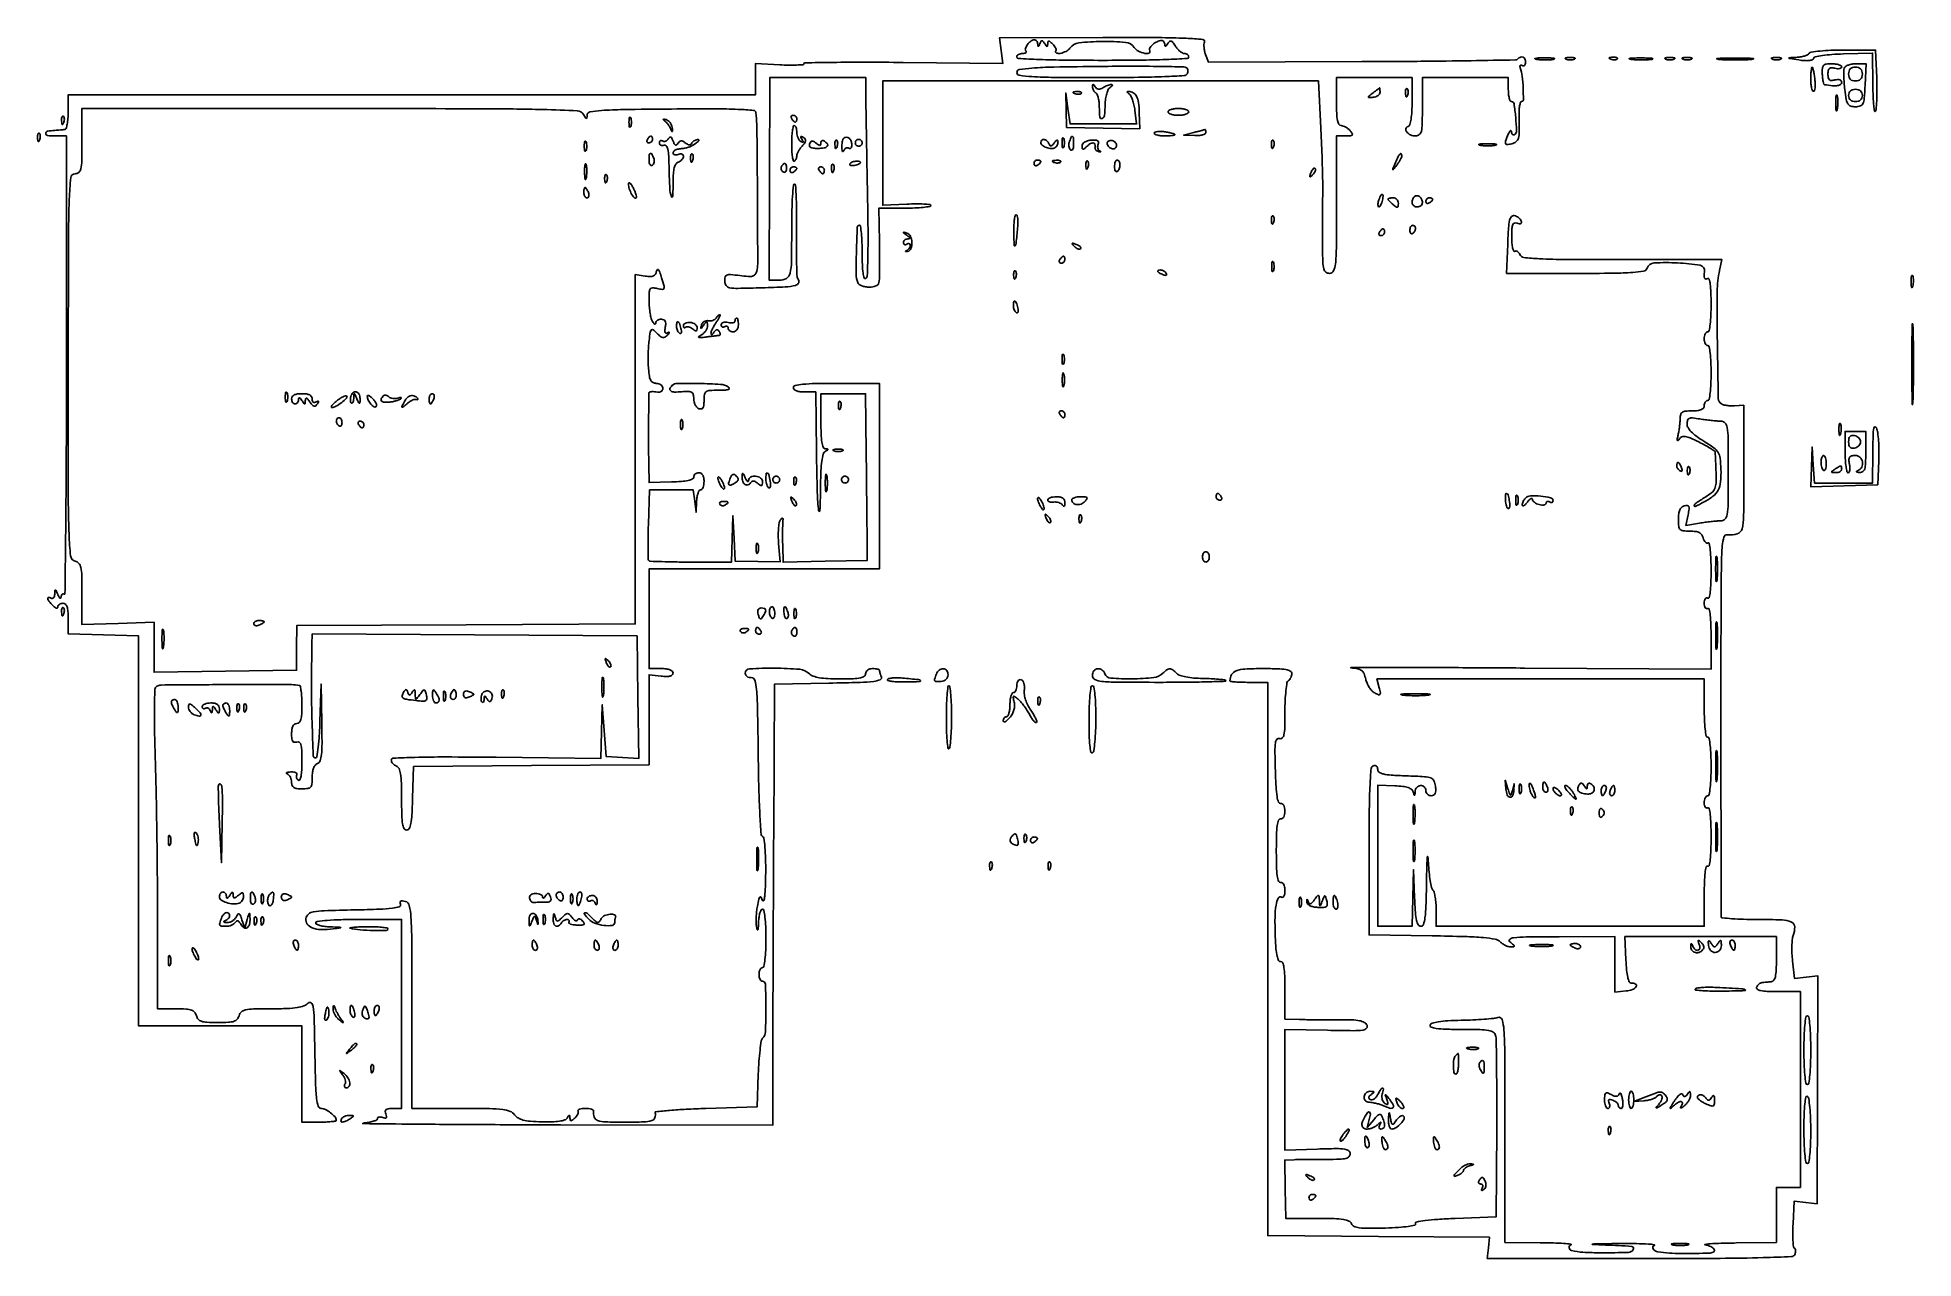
# Model space of a CAD drawing. Extents: x 6 to 552, y 3 to 359.
import ezdxf

# ---------------------------------------------------------------- set-up
doc = ezdxf.new("R2010")
doc.units = 0
doc.header["$MEASUREMENT"] = 0

msp = doc.modelspace()

# ---------------------------------------------------------------- linework, layer by layer
for points in [[(286.426748, 354.833026), (286.880553, 351.068101), (257.940276, 351.38468, 0.002255), (246.843133, 351.45603, 0.003761), (237.501206, 351.403702, 0.000569), (229.277227, 351.286405, 0.40971), (229, 351.004875, -0.390592), (228.756676, 350.740914, -0.009348), (226.94375, 350.627237, -0.015544), (224.68405, 350.598222, -0.009307), (222, 350.6972), (215, 351.08591), (215, 346.542955), (215, 342), (115, 342), (15, 342), (15, 337, -0.018796), (14.927602, 335.074786, -0.02939), (14.70625, 333.432031, -0.029107), (14.390242, 332.199072, -0.292255), (14, 331.875, -0.007311), (13.487144, 331.818496, -0.002401), (12.730729, 331.75, -0.002391), (11.890474, 331.682025, -0.002704), (11.083333, 331.625, 0.033201), (8.977415, 331.346459, 0.357374), (8.470063, 330.727283, 0.375181), (8.981014, 330.142194, 0.033781), (11.083333, 329.999985), (14.5, 329.99997), (14.5, 263.095457, -0.001051), (14.446154, 237.472413, -0.001771), (14.279687, 215.98031, -0.000149), (14.057746, 196.823676, -0.583404), (13.75, 196.654488, 0.163511), (13.459838, 196.722257, 0.178305), (13.199666, 196.597344, 0.120187), (13.011301, 196.276631, 0.059617), (12.929715, 195.809017, -0.141044), (12.823714, 195.503421, -0.421563), (12.627618, 195.472024, -0.108547), (12.337363, 195.806049, -0.023328), (12, 196.5, 0.004561), (11.464345, 197.715843, 0.240506), (11.270989, 197.870499, 0.453283), (11.129261, 197.763078, 0.008061), (11.070285, 196.690983, -0.056758), (10.970819, 196.042636, -0.117144), (10.726896, 195.594912, -0.180527), (10.384751, 195.416128, -0.171112), (10, 195.5, 0.128944), (9.29352, 195.716298, 0.495654), (9.045109, 195.415989, 0.108536), (9.473056, 194.519699, 0.030939), (10.5, 193.357143, 0.034046), (11.077063, 192.853737, 0.093008), (11.559375, 192.6125, 0.226652), (11.862545, 192.663753, 0.244067), (12, 192.928571, -0.138775), (12.115627, 193.337148, -0.100075), (12.440625, 193.685268, -0.085667), (12.926711, 193.919674, -0.069717), (13.5, 194, -0.187808), (14.196228, 193.728924, -0.1267), (14.666014, 193.005831, -0.064232), (14.927257, 191.688767, -0.016882), (15, 189.534983), (15, 185.069966), (25.25, 184.784983), (35.5, 184.5), (35.5, 127.749756), (35.5, 70.999513), (59.25, 70.999756), (83, 71), (83, 57), (83, 43), (88, 43, 0.010726), (89.917021, 43.041128, 0.017724), (91.53125, 43.167857, 0.011937), (92.807163, 43.344623, 0.367654), (93, 43.571429, 0.184774), (92.631029, 44.535782, 0.044635), (91.359083, 45.722467, 0.045624), (89.841757, 46.69575, 0.120365), (88.5962, 47, -0.330289), (87.748928, 47.628221, -0.045699), (87.278272, 49.909806, -0.020969), (86.978342, 54.177343, -0.002814), (86.774771, 63.180462, 0.001833), (86.567665, 73.210563, 0.027406), (86.290951, 76.701142, 0.195265), (85.700457, 77.733456, 0.379687), (84.821429, 77.680462, -0.105456), (83.53823, 76.847386, -0.052285), (81.654336, 76.343777, -0.03117), (78.807099, 76.07414, -0.008025), (74.18806, 76, 0.005221), (68.891048, 75.944686, 0.046805), (66.584193, 75.679563, 0.127861), (65.379239, 75.079098, 0.150717), (64.710251, 74, -0.114359), (64.167067, 72.965515, -0.137864), (63.255337, 72.360907, -0.066771), (61.643321, 72.070538, -0.011219), (58.5, 72, -0.011219), (55.356679, 72.070538, -0.066771), (53.744663, 72.360907, -0.137864), (52.832933, 72.965515, -0.114359), (52.289749, 74, 0.11086), (51.759192, 75.02763, 0.137579), (50.874456, 75.632833, 0.069345), (49.32843, 75.927006, 0.012391), (46.383369, 76), (41, 76), (40.995273, 102.25, 0.002052), (40.945846, 113.785374, 0.001443), (40.799494, 126.764581, 0.001456), (40.587408, 139.18586, 0.003052), (40.335427, 148.842192, -0.003178), (40.09458, 158.161788, -0.009852), (40.095981, 164.453002, -0.006671), (40.246845, 168.986132, -0.24753), (40.754043, 169.84799, -0.137338), (42.050115, 170.221531, -0.000376), (60.482491, 170.348424, -0.001275), (77.689112, 170.410058, -0.034203), (82.25, 170.102426, -0.320249), (82.546221, 169.82336, -0.01557), (82.779687, 168.414463, -0.020482), (82.945866, 166.615661, -0.012792), (83, 164.5, -0.01212), (82.933383, 161.752068, -0.054498), (82.681818, 160.166667, -0.118311), (82.215544, 159.316753, -0.211442), (81.5, 159, 0.151352), (80.852567, 158.799425, 0.126184), (80.376322, 158.255231, 0.082911), (80.089483, 157.335856, 0.034258), (80, 156.031385, 0.023909), (80.068476, 154.600201, 0.116597), (80.327847, 153.837412, 0.230808), (80.796542, 153.54538, 0.118031), (81.5, 153.638374, -0.235482), (82.234711, 153.567528, -0.189725), (82.71252, 152.921928, -0.057504), (82.946642, 151.343594, -0.008095), (83, 148.047972, -0.011672), (82.939289, 145.447672, -0.033716), (82.734261, 143.658454, -0.061551), (82.414549, 142.640964, -0.451672), (81.983688, 142.510081, -0.090427), (81.639411, 142.820631, -0.095498), (81.434921, 143.22714, -0.099685), (81.401101, 143.665803, -0.108373), (81.542705, 144.069098, 0.257476), (81.559798, 144.413646, 0.166413), (81.270757, 144.703357, 0.084838), (80.654738, 144.885497, 0.038116), (79.809017, 144.921053, 0.020431), (78.990435, 144.859515, 0.097201), (78.545461, 144.717133, 0.446393), (78.503007, 144.533852, 0.144796), (78.75, 144.337719, -0.113869), (79.228318, 144.003208, -0.064373), (79.632813, 143.418476, -0.059088), (79.90689, 142.687147, -0.060204), (80, 141.916667, 0.089622), (80.166089, 140.997497, 0.162596), (80.641304, 140.409722, 0.111619), (81.52318, 140.091598, 0.030982), (83, 140, 0.031747), (84.730331, 140.109978, 0.181931), (85.528957, 140.532751, 0.159377), (85.909007, 141.412203, 0.022957), (86, 143.393011, -0.034405), (86.099587, 144.838564, -0.056009), (86.402932, 146.029206, -0.071188), (86.879217, 146.893824, -0.140603), (87.5, 147.361626, 0.223794), (88.266199, 148.161247, 0.053941), (88.669852, 150.001309, 0.026989), (88.843524, 153.202084, 0.004766), (88.787618, 159.218615), (88.575237, 170.5), (88.253787, 159.75, -0.008159), (88.060593, 155.572379, -0.014171), (87.745531, 152.114783, -0.008015), (87.368761, 149.345874, -0.37057), (86.966168, 149, -0.402582), (86.310149, 149.630369, -0.002119), (85.963562, 159.351844, -0.007762), (85.791397, 170.196079, -0.005969), (85.928571, 182.036066), (86, 185.072132), (133.25, 184.786066), (180.5, 184.5), (180.773388, 166.673033), (181.046776, 148.846066), (176.273388, 149.135192), (171.5, 149.424319), (170.93338, 156.962159), (170.366759, 164.5), (170.18338, 156.683103), (170, 148.866206), (139.49929, 149.183103, 0.001872), (124.8295, 149.280595, 0.007495), (115.850448, 149.172045, 0.004144), (109.566328, 148.949705, 0.401665), (108.99929, 148.356989, 0.114107), (109.110568, 147.877095, 0.065777), (109.440416, 147.380653, 0.060375), (109.926393, 146.943659, 0.061419), (110.5, 146.638374, -0.205498), (111.247604, 145.910887, -0.05977), (111.692545, 144.329586, -0.031857), (111.936289, 141.664197, -0.006876), (112, 137.031385, 0.006076), (112.057388, 132.308774, 0.034072), (112.290483, 129.793854, 0.077626), (112.729159, 128.449789, 0.28225), (113.462474, 128, 0.283724), (114.205472, 128.458523, 0.069608), (114.6861, 129.880375, 0.032715), (115.004586, 132.487158, 0.006273), (115.212474, 137.25), (115.5, 146.5), (149.75, 146.763128), (184, 147.026255), (184, 160.122534), (184, 173.218812), (187.5, 172.810207, 0.022147), (189.091356, 172.695539, 0.069314), (190.155135, 172.813849, 0.12998), (190.767566, 173.154554, 0.203909), (191, 173.700801, 0.212195), (190.758754, 174.243658, 0.095031), (190.076508, 174.6572, 0.061218), (188.978427, 174.917961, 0.027724), (187.5, 175), (184, 175), (184, 189.5), (184, 204), (217.5, 204), (251, 204), (251, 231), (251, 258), (238.5, 258, 0.004721), (232.366661, 257.942093, 0.020401), (228.729833, 257.724797, 0.02907), (226.505772, 257.369081, 0.352072), (226, 256.739835, 0.215389), (226.230354, 256.229904, 0.088992), (226.89274, 255.828616, 0.060884), (227.924722, 255.569986, 0.031777), (229.25, 255.489835), (232.5, 255.5), (232.720114, 238.113219, 0.002945), (232.940724, 226.221887, 0.024923), (233.337735, 220.8867, 0.92069), (233.704709, 220.901966, 0.007538), (233.904532, 228.619192, -0.009304), (234.019586, 232.528928, -0.022957), (234.288719, 235.38567, -0.026861), (234.681572, 237.390017, -0.191753), (235.249634, 238.175444, 0.012583), (235.892707, 238.606848, 0.243204), (235.999703, 238.813581, 0.386015), (235.875824, 238.950255, 0.021361), (235.25, 238.984687, -0.31167), (234.663187, 239.400531, -0.048871), (234.289541, 240.849516, -0.030239), (234.06351, 243.240734, -0.008447), (234, 247), (234, 255), (240.5, 255), (247, 255), (247.178571, 238, -0.000025), (247.252176, 230.959767, -0.000024), (247.32567, 223.864063, -0.000024), (247.389607, 217.633523, -0.000091), (247.428571, 213.75), (247.5, 206.5), (235.25, 206.219221), (223, 205.938442), (222.884846, 210.719221, -0.003863), (222.852507, 212.696238, -0.003807), (222.85049, 214.683146, -0.003743), (222.875008, 216.423741, -0.014554), (222.929596, 217.5, 0.013053), (222.982518, 218.484993, 0.225983), (222.855593, 218.771576, 0.41797), (222.628758, 218.752835, 0.025166), (222.173401, 218.149144, 0.111742), (221.843099, 217.305961, 0.019903), (221.654332, 215.612308, 0.020641), (221.59327, 213.572007, 0.017324), (221.692795, 211.41005), (222.128289, 206.021812), (215.607356, 206.119639), (209.086423, 206.217466), (208.739072, 212.858733), (208.391721, 219.5), (208.19586, 212.75), (208, 206), (196.166667, 206, -0.003259), (191.600594, 206.029763, -0.005154), (187.686979, 206.121139, -0.001504), (184.301117, 206.245316, -0.187288), (183.916667, 206.412388, -0.19558), (183.754951, 206.790369, -0.002111), (183.715342, 209.666872, -0.006248), (183.725218, 213.015944, -0.003978), (183.816413, 216.912388), (184.132827, 227), (190.503055, 227), (196.873283, 227), (197.276604, 223.75), (197.679926, 220.5), (197.839963, 223.75, -0.029032), (197.97401, 224.99506, -0.044415), (198.246739, 226.045312, -0.054609), (198.603947, 226.781125, -0.257937), (199, 227, 0.226478), (199.382936, 227.182831, 0.074992), (199.70625, 227.734375, 0.057076), (199.926884, 228.542644, 0.038131), (200, 229.5, 0.04716), (199.90137, 230.543379, 0.088208), (199.6, 231.333333, 0.118484), (199.11998, 231.822179, 0.140575), (198.5, 232, 0.081934), (197.927094, 231.905485, 0.092187), (197.440602, 231.632812, 0.100658), (197.115299, 231.226767, 0.119245), (196.999923, 230.75, -0.290676), (196.635905, 230.176827, -0.055769), (195.414115, 229.761351, -0.035459), (193.433025, 229.471099, -0.011775), (190.499923, 229.321265), (184, 229.142531), (183.918063, 234.321265, -0.003434), (183.876731, 238.938202, -0.001016), (183.876371, 246.005271, -0.000524), (183.898296, 253.240046, -0.01361), (183.959426, 255.192582, -0.274499), (184.119924, 255.430066, -0.072916), (184.575581, 255.568577, -0.052831), (185.230661, 255.597395, -0.032175), (186, 255.5, 0.055062), (186.839202, 255.432517, 0.114643), (187.470149, 255.599052, 0.150239), (187.857768, 255.986052, 0.122596), (188, 256.557418, 0.130734), (187.853657, 257.107549, 0.100646), (187.442079, 257.576241, 0.088406), (186.8264, 257.891483, 0.074353), (186.100694, 258, -0.118663), (185.148673, 258.229166, -0.154066), (184.513142, 258.855576, -0.083165), (184.111278, 260.064383, -0.018171), (183.850694, 262.25, -0.015482), (183.752329, 264.163232, -0.00966), (183.749891, 266.408207, -0.009692), (183.833256, 268.623324, -0.017329), (184, 270.437512, -0.006642), (184.357122, 272.979209, -0.171053), (184.680637, 273.58326, -0.374112), (185.171091, 273.595172, -0.024044), (186.314286, 272.551797, 0.02754), (187.304896, 271.660295, 0.125495), (188.004607, 271.341053, 0.181032), (188.627725, 271.454332, 0.071759), (189.314286, 272.01099, 0.012614), (189.771003, 272.530663, 0.144998), (189.877728, 272.777706, 0.560304), (189.780797, 272.854368, 0.039114), (189.394457, 272.676967, -0.162334), (188.967556, 272.596284, -0.271388), (188.688473, 272.815161, -0.113501), (188.600462, 273.398783, -0.028138), (188.729174, 274.363596, 0.040061), (188.844917, 275.423172, 0.123094), (188.691234, 276.122795, 0.17597), (188.271335, 276.522879, 0.103584), (187.584717, 276.666667, 0.066459), (186.977793, 276.585637, 0.082618), (186.461012, 276.348438, 0.097815), (186.112441, 275.996517, 0.143848), (185.984687, 275.583333, -0.160847), (185.890938, 275.312374, -0.342256), (185.689119, 275.258854, -0.118892), (185.375421, 275.490943, -0.030864), (185, 276, -0.080934), (184.624271, 276.859259, -0.021047), (184.310881, 278.339657, -0.020836), (184.092469, 280.079827, -0.019923), (184.015313, 281.858408, -0.010211), (184.060737, 284.544552, -0.133137), (184.355004, 285.488982, -0.270342), (185.003959, 285.823518, -0.048491), (186.404923, 285.613219, 0.026138), (187.88705, 285.322577, 0.34498), (188.33966, 285.583539, 0.164825), (188.379765, 286.290377, 0.006937), (187.665455, 288.738387, 0.012211), (187.128399, 290.347127, 0.08069), (186.717608, 291.085582, 0.455238), (186.409233, 291.100305, 0.144454), (186.167966, 290.633663, -0.088634), (185.838089, 289.775689, -0.156152), (185.27113, 289.281302, -0.108099), (184.358377, 289.103903, -0.030592), (182.907434, 289.226894), (180, 289.653614), (180, 238.83623), (180, 188.018846), (130.75, 187.759423), (81.5, 187.5), (81.469531, 181), (81.439063, 174.5), (60.719531, 174.229712), (40, 173.959423), (40.00087, 181.229712), (40.001739, 188.5), (29.50087, 188.1591), (19, 187.818199), (19, 196.792468, 0.005175), (18.944886, 202.117565, 0.04709), (18.679212, 204.421445, 0.129276), (18.074704, 205.623251, 0.149051), (16.985671, 206.293496, -0.31064), (15.690799, 207.791967, -0.018876), (15.238277, 214.02157, -0.008409), (15.022565, 226.039091, -0.000484), (15.016596, 262.910127, -0.000487), (15.081856, 299.56668, -0.008286), (15.314876, 311.622906, -0.017898), (15.762883, 317.861418, -0.383072), (17.030925, 319, 0.18539), (18.097372, 319.40949, 0.159651), (18.698201, 320.456593, 0.046904), (18.951499, 322.738202, 0.004206), (19, 328.503485), (19, 338.00697), (91.466963, 337.973728, -0.000461), (135.835127, 337.912464, -0.00539), (153.150251, 337.685924, -0.006345), (163.125392, 337.321144, -0.253704), (164.936554, 336.220243, 0.008119), (165.518998, 335.257215, 0.219924), (165.762278, 335.098639, 0.431142), (165.924629, 335.227109, 0.016972), (165.969591, 336.069708, -0.357434), (166.738413, 336.97157, -0.026591), (170.183915, 337.404963, -0.014297), (176.460413, 337.677324, -0.001668), (190.5, 337.837924, -0.002119), (203.002783, 337.886236, -0.01077), (209.963743, 337.733671, -0.010206), (214.424436, 337.4484, -0.366856), (215.101766, 336.768215, -0.017467), (215.404209, 330.072946, -0.001356), (215.538759, 312.133591, -0.000431), (215.614905, 292.739078, -0.070439), (215.322697, 290.628594, -0.09986), (214.836682, 289.68883, -0.162001), (214.088325, 289.20573, -0.083177), (212.819798, 289.096298, -0.014076), (210.39408, 289.359464, 0.010517), (207.74178, 289.666324, 0.112708), (206.674755, 289.526479, 0.242821), (206.161766, 288.964199, 0.065658), (205.997962, 287.73087, 0.159339), (206.405689, 286.480055, 0.194134), (207.443926, 285.834661, 0.047454), (209.818896, 285.649433, 0.002846), (216.997962, 285.812384, 0.00585), (223.619696, 286.077959, 0.046787), (226.639348, 286.519797, 0.237543), (227.541066, 287.28741, 0.305101), (227.33728, 288.329387, -0.187888), (227.075816, 288.924518, -0.002851), (226.934431, 292.764217, -0.007225), (226.859343, 297.272371, -0.00466), (226.896507, 302.496054, 0.005616), (226.923444, 307.673826, 0.009361), (226.815547, 312.032344, 0.003481), (226.630689, 315.694625, 0.398563), (226.309227, 315.997033, 0.389146), (225.983451, 315.69603, 0.004195), (225.737965, 312.397372, 0.010297), (225.558716, 308.443179, 0.006195), (225.500865, 303.747033, -0.003172), (225.436098, 293.422929, -0.053618), (225.029623, 290.044824, -0.205998), (223.943707, 288.56542, -0.133608), (221.865522, 288), (218.964307, 288), (219.030662, 317.5), (219.097017, 347), (233.094585, 347), (247.092154, 347), (247.070878, 342.75, 0.004994), (247.084709, 339.97355, 0.000383), (247.202313, 332.499708, 0.000525), (247.358788, 323.584635, 0.0004), (247.548192, 313.823473, -0.002778), (247.707378, 302.955574, -0.007456), (247.662347, 295.22019, -0.003529), (247.498696, 289.333095, -0.250653), (247.023391, 288.514456, -0.491841), (246.575437, 288.683387, -0.039779), (246.262126, 290.108165, -0.025678), (246.059441, 292.470335, -0.008563), (246, 295.940983, 0.009239), (245.942901, 299.03094, 0.015304), (245.766864, 301.632664, 0.009039), (245.52272, 303.723502, 0.375397), (245.206345, 304, 0.401338), (244.587839, 303.408222, 0.00366), (244.331055, 296.441266, 0.007912), (244.240633, 289.840878, 0.091323), (244.713334, 287.304656, 0.153487), (245.110858, 286.803927, 0.057106), (245.916736, 286.383243, 0.049763), (246.963042, 286.096396, 0.042058), (248.106989, 286, 0.088918), (250.000469, 286.339412, 0.255538), (250.847412, 287.313502, 0.055262), (251.090229, 289.61951, 0.001679), (251.00493, 299.25), (250.885833, 309), (258.442917, 309, 0.00931), (261.340574, 309.053961, 0.015414), (263.780769, 309.220312, 0.009163), (265.740547, 309.451089, 0.374193), (266.002253, 309.75, 0.38533), (265.745009, 310.035956, 0.010745), (263.946932, 310.182145, 0.016728), (261.686962, 310.241329, 0.010029), (259.002253, 310.167941), (252, 309.835882), (252, 327.917941), (252, 346), (315.371817, 346), (378.743634, 346), (379.452452, 332.242565, -0.003025), (379.711861, 326.535969, -0.002931), (379.90531, 320.766061, -0.002894), (380.016369, 315.687618, -0.010799), (379.998735, 312.492565, 0.003698), (379.941974, 309.614576, 0.001665), (379.908003, 305.836878, 0.001649), (379.898569, 301.846728, 0.002248), (379.9181, 298.25, 0.005212), (380.018778, 293.303767, 0.054156), (380.300267, 291.291487, 0.171441), (380.919008, 290.360897, 0.162519), (382, 290, 0.286287), (383.1449, 290.714064, 0.089188), (383.725, 292.75, 0.023375), (383.960377, 297.192962, 0.001547), (384, 310), (384, 330), (386.622445, 330, 0.015561), (388.0561, 330.044628, 0.193794), (388.537632, 330.27432, 0.333054), (388.578847, 330.685618, 0.037417), (388, 331.5, 0.048188), (387.421878, 332.073942, 0.041499), (386.71614, 332.559375, 0.04354), (385.995234, 332.892217, 0.086594), (385.377555, 333, -0.270432), (384.719603, 333.383943, -0.080178), (384.299198, 334.520366, -0.039434), (384.063138, 336.555395, -0.009164), (384, 340), (384, 347), (395, 347), (406, 347), (406, 340.083333, -0.012192), (405.927356, 337.104748, -0.027733), (405.693275, 334.866825, -0.03265), (405.33551, 333.303297, -0.244405), (404.822949, 332.774316, 0.265066), (404.221288, 332.103132, 0.226509), (404.4433, 331.167104, 0.121919), (405.57653, 330.306023, 0.102136), (407.059017, 330, 0.175635), (408.099785, 330.377228, 0.164163), (408.692912, 331.344806, 0.051153), (408.949119, 333.429509, 0.005017), (409, 338.5), (409, 347), (421.5, 347), (434, 347), (434, 343.5, 0.024263), (434.065126, 342.158714, 0.038637), (434.264171, 341.028125, 0.045507), (434.551437, 340.222334, 0.292268), (434.899306, 340, -0.370737), (435.672608, 339.335249, -0.015318), (436.144717, 335.421566, -0.016203), (436.370068, 331.473219, -0.266512), (435.764107, 330.35421, -0.159586), (435.468542, 330.282797, -0.178715), (435.20381, 330.405211, -0.122339), (435.012422, 330.724129, -0.060924), (434.929715, 331.190983, 0.141044), (434.823714, 331.496579, 0.421563), (434.627618, 331.527976, 0.108547), (434.337363, 331.193951, 0.023328), (434, 330.5, 0.012316), (433.202128, 328.509482, 0.177011), (433.197474, 327.759446, 0.345861), (433.664196, 327.466416, 0.037632), (435, 327.710251, 0.108958), (436.252485, 328.350947, 0.156875), (436.919124, 329.391713, 0.063817), (437.17363, 331.323185, 0.007199), (437.125616, 335.75, -0.01862), (437.145154, 337.379155, -0.030431), (437.296828, 338.751562, -0.031421), (437.537365, 339.761852, -0.329792), (437.859154, 340, 0.411992), (438.371249, 340.508222, 0.011647), (438.317776, 343.913623, 0.0205), (438.040277, 347.37546, 0.053659), (437.476744, 349.801938, -0.053173), (437.369589, 350.261308, -0.197901), (437.446608, 350.541963, -0.282413), (437.669128, 350.626158, -0.091455), (438.011454, 350.492921, 0.1414), (438.386678, 350.388008, 0.191334), (438.709615, 350.519395, 0.137318), (438.927672, 350.888701, 0.065202), (439, 351.440983, 0.098346), (438.810218, 352.396518, 0.2004), (438.277517, 352.926787, 0.199009), (437.522743, 352.922761, 0.097098), (436.709347, 352.376013, -0.194343), (436.105405, 352.119604, -0.000259), (423.149052, 351.898306, -0.00213), (408.591358, 351.719245, -0.001304), (391.422878, 351.626013), (346.760396, 351.5), (345.908251, 353.741316, -0.03561), (345.620345, 354.698657, -0.032089), (345.458715, 355.721112, -0.03356), (345.434788, 356.65806, -0.08139), (345.574546, 357.333668, 0.497272), (345.10246, 358.092515, 0.01178), (340.282876, 358.419757, 0.009929), (332.218708, 358.616398, 0.001492), (316.032965, 358.641328), (285.972944, 358.597952)], [(297.078947, 356.75, 0.02254), (297.138474, 356.201723, 0.422144), (297.266157, 356.110823, 0.244218), (297.43232, 356.23959, 0.013489), (297.699998, 356.863153, -0.029355), (298.027095, 357.563025, -0.275386), (298.30107, 357.726305, -0.233412), (298.609949, 357.573805, -0.022213), (299.105738, 356.863153, 0.013674), (299.559121, 356.189042, 0.220391), (299.791279, 356.056878, 0.402903), (299.943745, 356.18076, 0.027652), (299.984687, 356.789427, -0.048964), (300.052433, 357.404357, -0.354643), (300.267508, 357.578853, -0.172737), (300.63799, 357.446924, -0.015471), (301.39504, 356.789427, -0.042718), (301.895434, 356.240673, -0.055473), (302.246907, 355.658457, -0.067068), (302.409224, 355.130658, -0.17908), (302.336023, 354.75, 0.458581), (302.537221, 354.133688, 0.150326), (303.624748, 354.027978, 0.068632), (305.310305, 354.621508, 0.116474), (306.441163, 355.588649, -0.210584), (309.040402, 357.091824, -0.025157), (315.829086, 357.492235, -0.02496), (322.621324, 357.211557, -0.217141), (325.180786, 355.75, 0.117033), (326.391375, 354.702093, 0.065348), (328.23202, 354.03026, 0.142037), (329.435575, 354.105852, 0.473922), (329.663977, 354.75, -0.265039), (329.6445, 355.492605, -0.078631), (330.357155, 356.432239, -0.065693), (331.507622, 357.277741, -0.074887), (332.78908, 357.75, -0.1032), (333.252051, 357.749038, -0.11966), (333.64879, 357.559375, -0.118792), (333.916361, 357.207546, -0.100706), (334.015313, 356.75, 0.043057), (334.06649, 356.231115, 0.407622), (334.232433, 356.114564, 0.195917), (334.486255, 356.269746, 0.017665), (334.915109, 356.896883, -0.06965), (335.427133, 357.500432, -0.269576), (335.88957, 357.594919, -0.151479), (336.39993, 357.226113, -0.021533), (337.140343, 356.146883, 0.038712), (337.746406, 355.325412, 0.041921), (338.457212, 354.630647, 0.045964), (339.163141, 354.149425, 0.127297), (339.740547, 354, -0.077892), (340.221677, 353.92459, -0.090277), (340.630036, 353.70625, -0.10078), (340.903033, 353.381376, -0.125138), (341, 353, -0.39943), (340.557976, 352.534961, -0.002689), (334.5, 352.26, -0.007172), (326.719853, 352.060516, -0.002823), (316, 352, -0.002823), (305.280147, 352.060516, -0.007172), (297.5, 352.26, -0.002689), (291.442024, 352.534961, -0.39943), (291, 353, -0.163305), (291.128, 353.381453, -0.096011), (291.489583, 353.70625, -0.077243), (292.029224, 353.925704, -0.05808), (292.666667, 354, 0.037878), (293.262653, 354.045215, 0.107049), (293.650465, 354.193285, 0.244364), (293.772948, 354.410492, 0.207794), (293.675343, 354.657991, -0.288281), (293.499716, 355.428677, -0.073819), (294.123251, 356.612882, -0.06804), (295.130967, 357.656498, -0.16832), (296.122445, 358, -0.137589), (296.463339, 357.904383, -0.092945), (296.765409, 357.632812, -0.080201), (296.983061, 357.227787, -0.067595)], [(521.5, 354, -0.146718), (521.054376, 353.604509, -0.035826), (520.126162, 353.252065, -0.033657), (518.957865, 352.98593, -0.028069), (517.690983, 352.858095, 0.00216), (515.659184, 352.758944, 0.66268), (515.617492, 352.643743, 0.149222), (515.893667, 352.509891, 0.001044), (518.5, 352.108095, 0.020675), (520.190686, 351.92218, 0.043697), (521.508203, 351.947425, 0.061278), (522.414261, 352.158524, 0.243592), (522.787984, 352.566493, -0.281298), (523.265474, 353.019084, -0.015689), (525.368642, 353.399267, -0.01943), (528.12877, 353.700213, -0.010549), (531.537984, 353.866205), (540, 354.099425), (540.070285, 344.799712, 0.006967), (540.144591, 341.34284, 0.015711), (540.31959, 338.728745, 0.027892), (540.554667, 337.214691, 0.740569), (540.820285, 337.19176, 0.077592), (541.069633, 338.27046, 0.009011), (541.204528, 340.753674, 0.010657), (541.249016, 343.732289, 0.008519), (541.173853, 346.94176), (540.847706, 355), (531.48287, 355, 0.009931), (527.842882, 354.927695, 0.01503), (524.682547, 354.706806, 0.009862), (522.109291, 354.397669, 0.223078)], [(340.553851, 348.087132, -0.243806), (339.675695, 347.562003, -0.004349), (334.022569, 347.267992, -0.008032), (326.418061, 347.061111, -0.002784), (315.440983, 347, -0.001759), (301.794437, 347.047996, -0.013385), (295.372357, 347.265161, -0.021447), (291.72373, 347.643994, -0.371971), (291, 348.482221, -0.369192), (291.72043, 349.324916, -0.021023), (295.38531, 349.744826, -0.013431), (301.797106, 350.034708, -0.001819), (315.25, 350.232221, -0.002593), (324.607909, 350.287029, -0.004101), (332.63003, 350.226623, -0.001087), (339.609257, 350.101651, -0.160092), (340.362868, 349.837132, -0.112491), (340.641021, 349.501278, -0.08998), (340.774902, 349.049637, -0.084213), (340.74537, 348.552436, -0.081736)], [(442.26375, 352.282419, 0.022548), (443.485188, 352.153707, 0.015659), (444.872547, 352.114038, 0.015827), (446.209518, 352.160023, 0.031163), (447.26375, 352.296069, 0.248898), (447.455688, 352.450815, 0.49082), (447.374351, 352.596853, 0.030832), (446.29708, 352.692368, 0.00738), (444.5, 352.713986, 0.006817), (442.711719, 352.684722, 0.040183), (441.780601, 352.581582, 0.720633), (441.761725, 352.438612, 0.075924)], [(450.75, 352.337719, 0.057986), (451.320008, 352.181385, 0.037979), (452, 352.12966, 0.037979), (452.679992, 352.181385, 0.057986), (453.25, 352.337719, 0.174857), (453.459382, 352.525001, 0.447206), (453.398438, 352.693942, 0.078554), (452.89144, 352.810911, 0.017491), (452, 352.842105, 0.017491), (451.10856, 352.810911, 0.078554), (450.601562, 352.693942, 0.447206), (450.540618, 352.525001, 0.174857)], [(463.8125, 352.316886, 0.051402), (464.359369, 352.160852, 0.05415), (464.916927, 352.123424, 0.060344), (465.402231, 352.202593, 0.126455), (465.729167, 352.395833, 0.296942), (465.77538, 352.614691, 0.208169), (465.592839, 352.799335, 0.077125), (465.112848, 352.910055, 0.028489), (464.416667, 352.921053, 0.018894), (463.670344, 352.862007, 0.168741), (463.37858, 352.720685, 0.470617), (463.395823, 352.538436, 0.054073)], [(469.767909, 352.275269, 0.018638), (471.218327, 352.150328, 0.01259), (472.878422, 352.111345, 0.012695), (474.487453, 352.154945, 0.024559), (475.767909, 352.285474, 0.212532), (476.000181, 352.434198, 0.556092), (475.934948, 352.575472, 0.025342), (474.655786, 352.668409, 0.005888), (472.5, 352.690131, 0.005499), (470.352754, 352.662864, 0.031761), (469.222448, 352.564056, 0.756877), (469.205163, 352.425738, 0.069146)], [(479.75, 352.337719, 0.057986), (480.320008, 352.181385, 0.037979), (481, 352.12966, 0.037979), (481.679992, 352.181385, 0.057986), (482.25, 352.337719, 0.174857), (482.459382, 352.525001, 0.447206), (482.398438, 352.693942, 0.078554), (481.89144, 352.810911, 0.017491), (481, 352.842105, 0.017491), (480.10856, 352.810911, 0.078554), (479.601562, 352.693942, 0.447206), (479.540618, 352.525001, 0.174857)], [(484.75, 352.337719, 0.057986), (485.320008, 352.181385, 0.037979), (486, 352.12966, 0.037979), (486.679992, 352.181385, 0.057986), (487.25, 352.337719, 0.174857), (487.459382, 352.525001, 0.447206), (487.398438, 352.693942, 0.078554), (486.89144, 352.810911, 0.017491), (486, 352.842105, 0.017491), (485.10856, 352.810911, 0.078554), (484.601562, 352.693942, 0.447206), (484.540618, 352.525001, 0.174857)], [(495.25, 352.264961, 0.012378), (497.412501, 352.148215, 0.007295), (500, 352.110462, 0.007295), (502.587499, 352.148215, 0.012378), (504.75, 352.264961, 0.075495), (505.33354, 352.401218, 0.793398), (505.314063, 352.529482, 0.016391), (503.405918, 352.617144, 0.003282), (500, 352.639504, 0.003282), (496.594082, 352.617144, 0.016391), (494.685937, 352.529482, 0.793398), (494.66646, 352.401218, 0.075495)], [(510.75, 352.337719, 0.057986), (511.320008, 352.181385, 0.037979), (512, 352.12966, 0.037979), (512.679992, 352.181385, 0.057986), (513.25, 352.337719, 0.174857), (513.459382, 352.525001, 0.447206), (513.398438, 352.693942, 0.078554), (512.89144, 352.810911, 0.017491), (512, 352.842105, 0.017491), (511.10856, 352.810911, 0.078554), (510.601562, 352.693942, 0.447206), (510.540618, 352.525001, 0.174857)], [(522, 346.5, 0.021529), (522.057786, 345.158554, 0.034612), (522.234765, 344.028125, 0.038489), (522.488963, 343.210524, 0.307262), (522.799199, 343, 0.335283), (523.083903, 343.215092, 0.041434), (523.243606, 344.028125, 0.035585), (523.288833, 345.158231, 0.021273), (523.189793, 346.5, 0.010324), (523.004996, 347.841768, 0.016747), (522.786479, 348.971875, 0.010728), (522.561027, 349.869979, 0.337893), (522.390594, 350, 0.368991), (522.235453, 349.867463, 0.011422), (522.114737, 348.971875, 0.017314), (522.028111, 347.841922, 0.010473)], [(525.356206, 348, 0.015831), (525.440149, 346.844249, 0.024601), (525.592781, 345.856771, 0.02158), (525.782947, 345.098425, 0.287599), (525.989404, 344.916667, 0.016438), (528.301772, 344.616921, 0.056656), (529.811117, 344.642817, 0.114945), (530.675723, 344.967499, 0.250734), (531, 345.573499, 0.159575), (530.849318, 346.033613, 0.149586), (530.452043, 346.329935, 0.101616), (529.816951, 346.420313, 0.048688), (529, 346.289749, -0.051871), (528.005588, 346.137293, -0.191268), (527.41534, 346.339132, -0.175197), (527.092907, 346.906925, -0.042422), (527, 348, -0.042422), (527.092907, 349.093075, -0.175197), (527.41534, 349.660868, -0.191268), (528.005588, 349.862707, -0.051871), (529, 349.710251, 0.040966), (529.766322, 349.575635, 0.070464), (530.4125, 349.607123, 0.106581), (530.842465, 349.789795, 0.24384), (531, 350.09362, 0.263778), (530.802255, 350.442371, 0.058717), (530.153061, 350.733751, 0.046399), (529.221416, 350.93413, 0.02979), (528.116802, 351, 0.032082), (526.498285, 350.896043, 0.17646), (525.734067, 350.500503, 0.168913), (525.384756, 349.695037, 0.028851)], [(531.760323, 349.75, 0.081135), (531.616336, 348.985771, 0.011797), (531.615201, 347.398438, 0.013093), (531.708123, 345.505988, 0.010882), (531.903335, 343.5, 0.012463), (532.324641, 340.588301, 0.096773), (532.808213, 339.309667, 0.18437), (533.605521, 338.701487, 0.071871), (535, 338.5, 0.079311), (536.430201, 338.728296, 0.2114), (537.18119, 339.404772, 0.086087), (537.555252, 340.875027, 0.007446), (537.797717, 344.75), (538.095435, 351), (535.154706, 351, 0.039722), (533.995884, 350.907793, 0.048548), (532.944556, 350.632812, 0.05606), (532.141476, 350.230068, 0.162869)], [(537, 348, -0.072254), (536.873159, 347.126841, -0.124864), (536.5, 346.5, -0.124864), (535.873159, 346.126841, -0.072254), (535, 346, -0.072254), (534.126841, 346.126841, -0.124864), (533.5, 346.5, -0.124864), (533.126841, 347.126841, -0.072254), (533, 348, -0.072254), (533.126841, 348.873159, -0.124864), (533.5, 349.5, -0.124864), (534.126841, 349.873159, -0.072254), (535, 350, -0.072254), (535.873159, 349.873159, -0.124864), (536.5, 349.5, -0.124864), (536.873159, 348.873159, -0.072254)], [(313.015313, 344.309017, 0.074131), (313.083483, 343.807626, 0.053889), (313.298248, 343.286338, 0.054031), (313.618541, 342.824567, 0.075854), (314, 342.5, -0.159713), (314.386693, 342.04134, -0.035556), (314.70625, 341.052725, -0.033489), (314.926586, 339.803639, -0.026918), (315, 338.440983, 0.025017), (315.148098, 335.482857, 0.499126), (315.814371, 335.079065, 0.277603), (316.501038, 335.985745, 0.022039), (316.697385, 339.120996, -0.029232), (316.825565, 340.784134, -0.036453), (317.145826, 342.299785, -0.040174), (317.598179, 343.496418, -0.14203), (318.136759, 344.105683, 0.030164), (318.599432, 344.439522, 0.122441), (318.805798, 344.715665, 0.357686), (318.753486, 344.891672, 0.149827), (318.5, 344.969374, 0.065441), (318.01423, 344.905522, 0.02473), (317.360878, 344.695629, 0.02399), (316.66399, 344.394176, 0.026922), (316.026393, 344.037474, -0.058625), (315.338337, 343.707831, -0.11243), (314.732828, 343.64356, -0.129779), (314.217159, 343.847308, -0.092797), (313.791706, 344.302786, 0.014866), (313.394573, 344.888294, 0.238643), (313.18841, 344.994721, 0.382986), (313.051708, 344.873979, 0.025743)], [(394.631675, 342.521432, 0.004119), (393.393495, 341.567557, 0.247837), (393.282265, 341.318654, 0.408673), (393.442101, 341.175831, 0.007128), (394.715008, 341.253485, 0.063802), (395.461139, 341.406767, 0.077118), (396.093367, 341.739116, 0.090739), (396.517792, 342.192969, 0.143708), (396.666667, 342.70025, 0.006017), (396.660695, 343.196465, 0.010391), (396.642187, 343.608856, 0.004593), (396.616831, 343.947143, 0.498996), (396.583333, 343.968197, 0.068083), (396.522793, 343.935081, 0.000354), (395.975659, 343.530091, 0.001573), (395.353862, 343.066115, 0.000996)], [(323.684329, 342.216257, -0.136773), (324.172945, 341.673047, -0.030671), (324.661774, 340.514782, -0.029623), (325.077925, 339.061042, -0.024903), (325.3487, 337.48157), (325.828741, 333.5), (316.16437, 333.5), (306.5, 333.5), (305.874673, 338), (305.249345, 342.5), (305.374673, 337.5), (305.5, 332.5), (316.141242, 332.300661), (326.782484, 332.101321), (326.641242, 336.800661, 0.025586), (326.402587, 339.733028, 0.08486), (325.829486, 341.574725, 0.142234), (324.873996, 342.59306, 0.134466), (323.5, 342.969374, 0.108765), (323.218303, 342.907363, 0.35866), (323.141647, 342.748146, 0.157487), (323.289982, 342.507526, 0.0349)], [(307.8125, 342.316886, 0.051402), (308.359369, 342.160852, 0.05415), (308.916927, 342.123424, 0.060344), (309.402231, 342.202593, 0.126455), (309.729167, 342.395833, 0.296942), (309.77538, 342.614691, 0.208169), (309.592839, 342.799335, 0.077125), (309.112848, 342.910055, 0.028489), (308.416667, 342.921053, 0.018894), (307.670344, 342.862007, 0.168741), (307.37858, 342.720685, 0.470617), (307.395823, 342.538436, 0.054073)], [(404.078947, 342.416667, 0.018894), (404.137993, 341.670344, 0.168741), (404.279315, 341.37858, 0.470617), (404.461564, 341.395823, 0.054073), (404.683114, 341.8125, 0.051402), (404.839148, 342.359369, 0.05415), (404.876576, 342.916927, 0.060344), (404.797407, 343.402231, 0.126455), (404.604167, 343.729167, 0.296942), (404.385309, 343.77538, 0.208169), (404.200665, 343.592839, 0.077125), (404.089945, 343.112848, 0.028489)], [(529.252183, 339.5, 0.008901), (529.284834, 338.071102, 0.053901), (529.394187, 337.339362, 0.67161), (529.54341, 337.319562, 0.082665), (529.707261, 337.761659, 0.028254), (529.840609, 338.754739, 0.020511), (529.880728, 339.869594, 0.020826), (529.830983, 340.934218, 0.041951), (529.68708, 341.761659, 0.285845), (529.523779, 341.916221, 0.417468), (529.37161, 341.814362, 0.038992), (529.273069, 340.938425, 0.009782)], [(537, 341.785714, -0.091793), (536.862228, 341.041588, -0.119513), (536.47, 340.473214, -0.111105), (535.83566, 340.120427, -0.071685), (535, 340, -0.071685), (534.16434, 340.120427, -0.111105), (533.53, 340.473214, -0.119513), (533.137772, 341.041588, -0.091793), (533, 341.785714, -0.091793), (533.137772, 342.529841, -0.119513), (533.53, 343.098214, -0.111105), (534.16434, 343.451002, -0.071685), (535, 343.571429, -0.071685), (535.83566, 343.451002, -0.111105), (536.47, 343.098214, -0.119513), (536.862228, 342.529841, -0.091793)], [(13.078947, 334.416667, 0.018894), (13.137993, 333.670344, 0.168741), (13.279315, 333.37858, 0.470617), (13.461564, 333.395823, 0.054073), (13.683114, 333.8125, 0.051402), (13.839148, 334.359369, 0.05415), (13.876576, 334.916927, 0.060344), (13.797407, 335.402231, 0.126455), (13.604167, 335.729167, 0.296942), (13.385309, 335.77538, 0.208169), (13.200665, 335.592839, 0.077125), (13.089945, 335.112848, 0.028489)], [(178.157895, 334, 0.017491), (178.189089, 333.10856, 0.078554), (178.306058, 332.601562, 0.447206), (178.474999, 332.540618, 0.174857), (178.662281, 332.75, 0.057986), (178.818615, 333.320008, 0.037979), (178.87034, 334, 0.037979), (178.818615, 334.679992, 0.057986), (178.662281, 335.25, 0.174857), (178.474999, 335.459382, 0.447206), (178.306058, 335.398438, 0.078554), (178.189089, 334.89144, 0.017491)], [(188.600056, 334.326131, -0.046559), (189.067248, 333.901948, -0.025114), (189.562711, 333.302051, -0.024796), (190.010018, 332.634774, -0.035522), (190.332422, 332, 0.011419), (190.63368, 331.3286, 0.524627), (190.760225, 331.308194, 0.218072), (190.830343, 331.509648, 0.006534), (190.732366, 332.417134, 0.068372), (190.531587, 333.180637, 0.06169), (190.127632, 333.891252, 0.065182), (189.590957, 334.444377, 0.101374), (189, 334.743265, 0.015469), (188.370863, 334.894067, 0.258208), (188.17291, 334.832603, 0.422126), (188.17836, 334.674725, 0.023327)], [(225.5, 335, 0.029505), (225.768994, 334.617226, 0.035638), (226.066025, 334.29375, 0.038439), (226.34829, 334.065539, 0.151918), (226.559017, 334, 0.210953), (226.727648, 334.07446, 0.081139), (226.870461, 334.29375, 0.061769), (226.967655, 334.617151, 0.042167), (227, 335, 0.105053), (226.918938, 335.381556, 0.099167), (226.688914, 335.70625, 0.09642), (226.345238, 335.923877, 0.093332), (225.940983, 336, 0.108972), (225.586039, 335.921712, 0.182303), (225.3746, 335.70625, 0.161196), (225.343488, 335.3821, 0.082592)], [(225.5, 327.595281, 0.01307), (225.553361, 325.554359, 0.024597), (225.720313, 323.914551, 0.026879), (225.957323, 322.771143, 0.503673), (226.25, 322.654415, 0.090348), (226.537163, 322.91341, 0.053178), (226.779687, 323.308567, 0.050898), (226.944368, 323.770439, 0.060271), (227, 324.230276, -0.095593), (227.105109, 324.775025, -0.030566), (227.459761, 325.523827, -0.029233), (227.966143, 326.32814, -0.028814), (228.565143, 327.071982, 0.028895), (229.27975, 327.959681, 0.121029), (229.531535, 328.591668, 0.194618), (229.404234, 329.098268, 0.096953), (228.910634, 329.555231, 0.023829), (228.377878, 329.850389, 0.362842), (228.187432, 329.804215, 0.286132), (228.169781, 329.58245, 0.018909), (228.5, 329, -0.019519), (228.820325, 328.433389, -0.255668), (228.814475, 328.20039, -0.388009), (228.636773, 328.144479, -0.029545), (228.154508, 328.404508, -0.099901), (227.712166, 328.818843, -0.052221), (227.339137, 329.4786, -0.048982), (227.085623, 330.263637, -0.05367), (227, 331.059017, 0.036798), (226.945219, 331.802351, 0.055462), (226.779687, 332.429802, 0.072728), (226.537366, 332.859028, 0.231983), (226.25, 332.999883, 0.355098), (225.954116, 332.759351, 0.01698), (225.720313, 331.412233, 0.021443), (225.554021, 329.667273, 0.013034)], [(335, 337, 0.254951), (335.209557, 336.615738, 0.06271), (335.88125, 336.29375, 0.048861), (336.850749, 336.072766, 0.031626), (338, 336, 0.031626), (339.149251, 336.072766, 0.048861), (340.11875, 336.29375, 0.06271), (340.790443, 336.615738, 0.254951), (341, 337, 0.254951), (340.790443, 337.384262, 0.06271), (340.11875, 337.70625, 0.048861), (339.149251, 337.927234, 0.031626), (338, 338, 0.031626), (336.850749, 337.927234, 0.048861), (335.88125, 337.70625, 0.06271), (335.209557, 337.384262, 0.254951)], [(6.078947, 329.416667, 0.018894), (6.137993, 328.670344, 0.168741), (6.279315, 328.37858, 0.470617), (6.461564, 328.395823, 0.054073), (6.683114, 328.8125, 0.051402), (6.839148, 329.359369, 0.05415), (6.876576, 329.916927, 0.060344), (6.797407, 330.402231, 0.126455), (6.604167, 330.729167, 0.296942), (6.385309, 330.77538, 0.208169), (6.200665, 330.592839, 0.077125), (6.089945, 330.112848, 0.028489)], [(165.157895, 327, 0.017491), (165.189089, 326.10856, 0.078554), (165.306058, 325.601562, 0.447206), (165.474999, 325.540618, 0.174857), (165.662281, 325.75, 0.057986), (165.818615, 326.320008, 0.037979), (165.87034, 327, 0.037979), (165.818615, 327.679992, 0.057986), (165.662281, 328.25, 0.174857), (165.474999, 328.459382, 0.447206), (165.306058, 328.398438, 0.078554), (165.189089, 327.89144, 0.017491)], [(183.5, 329, 0.082592), (183.343488, 328.6179, 0.161196), (183.3746, 328.29375, 0.182303), (183.586039, 328.078288, 0.108972), (183.940983, 328, 0.093332), (184.345238, 328.076123, 0.09642), (184.688914, 328.29375, 0.099167), (184.918938, 328.618444, 0.105053), (185, 329, 0.042167), (184.967655, 329.382849, 0.061769), (184.870461, 329.70625, 0.081139), (184.727648, 329.92554, 0.210953), (184.559017, 330, 0.151918), (184.34829, 329.934461, 0.038439), (184.066025, 329.70625, 0.035638), (183.768994, 329.382774, 0.029505)], [(189.603404, 329.167312, -0.076022), (189.249964, 328.7522, -0.089311), (188.806196, 328.48886, -0.100739), (188.343035, 328.415723, -0.12804), (187.930902, 328.542705, 0.103085), (187.576118, 328.67146, 0.178898), (187.273452, 328.606517, 0.165964), (187.07051, 328.353725, 0.087099), (187, 327.952028, 0.130888), (187.10718, 327.54961, 0.15179), (187.396481, 327.28068, 0.126314), (187.833962, 327.193662, 0.078021), (188.349721, 327.303959, -0.33447), (189.005908, 327.115881, -0.109795), (189.449141, 326.142752, -0.040141), (189.714301, 324.089663, -0.007299), (189.843353, 320.250649, 0.0078), (190.033542, 314.756794, 0.066827), (190.481819, 312.343504, 0.830662), (190.887778, 312.397668, 0.01296), (191, 316.726345, -0.017123), (191.081153, 319.095292, -0.047952), (191.352556, 320.732097, -0.075166), (191.816698, 321.799419, -0.162442), (192.5, 322.361626, 0.061198), (193.073557, 322.666562, 0.060318), (193.559375, 323.102544, 0.065778), (193.889014, 323.597486, 0.114543), (194, 324.075604, 0.152937), (193.87908, 324.461684, 0.152369), (193.559375, 324.710497, 0.114803), (193.073785, 324.774141, 0.067132), (192.5, 324.638374, -0.055937), (191.925634, 324.488865, -0.100118), (191.440625, 324.516384, -0.147206), (191.122486, 324.710807, -0.184534), (191, 325.031385, -0.122816), (191.095107, 325.412735, -0.087967), (191.367188, 325.760212, -0.079419), (191.77234, 326.021337, -0.073318), (192.25, 326.152314, 0.000832), (192.801532, 326.220451, 0.000572), (193.426562, 326.29945, 0.000577), (194.027943, 326.376864, 0.001176), (194.5, 326.439313, 0.078034), (195.871887, 326.848152, 0.035256), (197.508629, 327.776332, 0.06439), (198.465977, 328.607482, 0.63833), (198.309017, 328.969591, 0.078035), (197.80541, 328.903635, 0.054968), (197.277522, 328.683053, 0.054585), (196.806157, 328.350304, 0.073499), (196.469989, 327.951442, -0.09966), (196.0976, 327.553499, -0.162543), (195.659782, 327.419205, -0.122336), (195.135473, 327.563244, -0.04532), (194.5, 328, 0.047081), (193.833654, 328.454535, 0.143288), (193.304183, 328.57288, 0.168334), (192.847801, 328.38085, 0.071472), (192.416525, 327.864935, -0.072214), (192.026424, 327.399672, -0.295781), (191.679508, 327.345926, -0.175629), (191.347964, 327.666883, -0.029144), (191, 328.5, 0.030913), (190.65881, 329.308844, 0.16756), (190.324419, 329.638177, 0.291335), (189.977904, 329.59596, 0.082438)], [(230.717938, 327.707342, 0.158184), (230.686674, 327.113964, 0.201741), (231.019052, 326.685051, 0.101461), (231.797432, 326.434716, 0.02724), (233.101155, 326.363636, 0.037601), (234.928709, 326.501265, 0.175226), (235.842721, 326.997347, 0.354377), (235.874443, 327.694552, 0.095678), (235, 328.5, 0.09532), (234.618517, 328.645122, 0.17334), (234.29375, 328.589432, 0.172316), (234.076576, 328.340025, 0.094062), (234, 327.936572, -0.073328), (233.92555, 327.431649, -0.324135), (233.700221, 327.259959, -0.159065), (233.308744, 327.377325, -0.021493), (232.616783, 327.903079, 0.036555), (231.908902, 328.408064, 0.163763), (231.418956, 328.518616, 0.213014), (231.039989, 328.300388, 0.065634)], [(238.078947, 327.416667, 0.018894), (238.137993, 326.670344, 0.168741), (238.279315, 326.37858, 0.470617), (238.461564, 326.395823, 0.054073), (238.683114, 326.8125, 0.051402), (238.839148, 327.359369, 0.05415), (238.876576, 327.916927, 0.060344), (238.797407, 328.402231, 0.126455), (238.604167, 328.729167, 0.296942), (238.385309, 328.77538, 0.208169), (238.200665, 328.592839, 0.077125), (238.089945, 328.112848, 0.028489)], [(240.63948, 329.306147, 0.113118), (240.398095, 328.921233, 0.032965), (240.211038, 328.242535, 0.031297), (240.095841, 327.427775, 0.028948), (240.078947, 326.583333, 0.02246), (240.139857, 325.849296, 0.122667), (240.283477, 325.480997, 0.458466), (240.466389, 325.463545, 0.106132), (240.664358, 325.756231, -0.07888), (240.926836, 326.193455, -0.105417), (241.290708, 326.477402, -0.121773), (241.697442, 326.564193, -0.131107), (242.08541, 326.447214, 0.149245), (242.432328, 326.355939, 0.191612), (242.731339, 326.488632, 0.13226), (242.933379, 326.848561, 0.062207), (243, 327.381966, 0.09444), (242.784889, 328.510685, 0.128257), (242.174977, 329.344102, 0.176176), (241.382805, 329.619996, 0.195371)], [(244, 328, 0.099038), (244.076342, 327.618362, 0.097945), (244.29375, 327.29375, 0.097945), (244.618362, 327.076342, 0.099038), (245, 327, 0.099038), (245.381638, 327.076342, 0.097945), (245.70625, 327.29375, 0.097945), (245.923658, 327.618362, 0.099038), (246, 328, 0.099038), (245.923658, 328.381638, 0.097945), (245.70625, 328.70625, 0.097945), (245.381638, 328.923658, 0.099038), (245, 329, 0.099038), (244.618362, 328.923658, 0.097945), (244.29375, 328.70625, 0.097945), (244.076342, 328.381638, 0.099038)], [(298, 328.106989, 0.232695), (298.398027, 327.298041, 0.073583), (299.606577, 326.622994, 0.070271), (301.030995, 326.301207, 0.16021), (302.090242, 326.555773, 0.082306), (302.437259, 326.858792, 0.054301), (302.72826, 327.302721, 0.05315), (302.923089, 327.811745, 0.068156), (302.984687, 328.309017, 0.108294), (302.898171, 328.680857, 0.366751), (302.687931, 328.775604, 0.142879), (302.356892, 328.566457, 0.026992), (301.908556, 328, -0.02856), (301.36189, 327.313735, -0.172412), (300.968314, 327.098943, -0.274217), (300.64021, 327.228916, -0.068328), (300.340536, 327.75, 0.110686), (299.767812, 328.576571, 0.149352), (298.95259, 328.968228, 0.227937), (298.288234, 328.765003, 0.209413)], [(304.157895, 328, 0.017491), (304.189089, 327.10856, 0.078554), (304.306058, 326.601562, 0.447206), (304.474999, 326.540618, 0.174857), (304.662281, 326.75, 0.057986), (304.818615, 327.320008, 0.037979), (304.87034, 328, 0.037979), (304.818615, 328.679992, 0.057986), (304.662281, 329.25, 0.174857), (304.474999, 329.459382, 0.447206), (304.306058, 329.398438, 0.078554), (304.189089, 328.89144, 0.017491)], [(306.335833, 328.432783, 0.062239), (306.171613, 327.767743, 0.058096), (306.170413, 327.066618, 0.062267), (306.323813, 326.436283, 0.10597), (306.617217, 325.982783, 0.220081), (306.958666, 325.857314, 0.249147), (307.25, 326.043829, 0.097587), (307.442885, 326.628964, 0.030976), (307.5, 327.55, 0.008963), (307.466225, 329.434077, 0.225236), (307.234358, 329.880617, 0.479197), (306.912795, 329.800238, 0.016429)], [(310, 327.081892, 0.035284), (310.049749, 326.377787, 0.309061), (310.25, 326.158728, 0.234769), (310.580875, 326.23636, 0.023443), (311.2, 326.8, -0.049448), (312.261924, 327.670362, -0.140505), (313.164962, 327.958222, -0.303052), (313.67136, 327.641365, -0.161854), (313.75, 326.875, 0.112464), (313.752405, 326.422808, 0.098885), (313.947969, 325.992344, 0.093027), (314.307089, 325.649842, 0.086491), (314.775, 325.45, 0.011807), (315.236103, 325.352934, 0.18671), (315.390877, 325.381947, 0.554861), (315.39114, 325.464436, 0.023235), (315.081177, 325.639608, -0.133979), (314.753244, 325.93563, -0.089128), (314.558474, 326.406328, -0.077839), (314.52461, 326.9778, -0.067661), (314.662236, 327.562184, 0.111898), (314.755681, 328.208718, 0.243906), (314.497832, 328.622012, 0.127918), (313.829272, 328.814312, 0.027055), (312.606059, 328.779468, 0.048399), (311.558965, 328.589689, 0.075477), (310.726037, 328.211024, 0.097211), (310.190082, 327.690108, 0.152622)], [(317.284722, 327.645833, 0.127134), (317.894015, 326.704935, 0.150742), (318.846681, 326.251784, 0.217945), (319.65138, 326.487033, 0.217642), (320, 327.25, 0.107024), (319.882966, 327.790504, 0.099487), (319.551215, 328.250521, 0.095879), (319.05546, 328.558927, 0.091588), (318.472222, 328.666667, 0.067552), (317.913207, 328.590795, 0.110515), (317.493186, 328.366797, 0.144448), (317.277961, 328.03382, 0.153349)], [(331, 330.826807, 0.282744), (331.196188, 330.507607, 0.049958), (331.88125, 330.242875, 0.041208), (332.850422, 330.059941, 0.026053), (334, 330, 0.012096), (335.150175, 330.02783, 0.019939), (336.11875, 330.113535, 0.014861), (336.87344, 330.233661, 0.360284), (337, 330.386501, 0.322443), (336.876863, 330.557592, 0.013551), (336.11875, 330.788807, 0.018975), (335.149992, 331.016637, 0.011827), (334, 331.213308, 0.025568), (332.850015, 331.322426, 0.042928), (331.88125, 331.2814, 0.055623), (331.202007, 331.11571, 0.314934)], [(342.5, 331), (339.5, 330.23663), (342.75, 330.118315, 0.029134), (343.995289, 330.145544, 0.046232), (345.045313, 330.328505, 0.059173), (345.776923, 330.623369, 0.273926), (346, 331, 0.023727), (345.982182, 331.375256, 0.045382), (345.926562, 331.671495, 0.07082), (345.845715, 331.85366, 0.380324), (345.75, 331.881685, -0.043204), (345.562657, 331.812093, -0.001101), (344.692187, 331.573885, -0.002341), (343.667658, 331.301087, -0.001595)], [(365.078947, 327.416667, 0.018894), (365.137993, 326.670344, 0.168741), (365.279315, 326.37858, 0.470617), (365.461564, 326.395823, 0.054073), (365.683114, 326.8125, 0.051402), (365.839148, 327.359369, 0.05415), (365.876576, 327.916927, 0.060344), (365.797407, 328.402231, 0.126455), (365.604167, 328.729167, 0.296942), (365.385309, 328.77538, 0.208169), (365.200665, 328.592839, 0.077125), (365.089945, 328.112848, 0.028489)], [(425.75, 327.294267, 0.029693), (426.774707, 327.159351, 0.017887), (428, 327.115502, 0.017887), (429.225293, 327.159351, 0.029693), (430.25, 327.294267, 0.142433), (430.560023, 327.453014, 0.611425), (430.517188, 327.600334, 0.039503), (429.61149, 327.701569, 0.008087), (428, 327.727636, 0.008087), (426.38851, 327.701569, 0.039503), (425.482812, 327.600334, 0.611425), (425.439977, 327.453014, 0.142433)], [(184, 322.940983, 0.045552), (184.068264, 322.193244, 0.099152), (184.280921, 321.660421, 0.177225), (184.594852, 321.42542, 0.214542), (184.956326, 321.473008, 0.126981), (185.279146, 321.809536, 0.081026), (185.466258, 322.321649, 0.072258), (185.493102, 322.926665, 0.066719), (185.349337, 323.532025, 0.027681), (184.794126, 324.769457, 0.395517), (184.377209, 324.917133, 0.275668), (184.063011, 324.476999, 0.020503)], [(196.078947, 323.416667, 0.018894), (196.137993, 322.670344, 0.168741), (196.279315, 322.37858, 0.470617), (196.461564, 322.395823, 0.054073), (196.683114, 322.8125, 0.051402), (196.839148, 323.359369, 0.05415), (196.876576, 323.916927, 0.060344), (196.797407, 324.402231, 0.126455), (196.604167, 324.729167, 0.296942), (196.385309, 324.77538, 0.208169), (196.200665, 324.592839, 0.077125), (196.089945, 324.112848, 0.028489)], [(242.451248, 321.921118, 0.194189), (242.406225, 321.658783, 0.222773), (242.559348, 321.458202, 0.113125), (242.931536, 321.361144, 0.043912), (243.466293, 321.392174, 0.037872), (244.77587, 321.686995, 0.154556), (245.439036, 322.144428, 0.511549), (245.329773, 322.516813, 0.08513), (244.456011, 322.666667, 0.044077), (243.83121, 322.611481, 0.044992), (243.230217, 322.447662, 0.049095), (242.737755, 322.207249, 0.116766)], [(296, 321.940983, 0.108972), (296.078288, 321.586039, 0.182303), (296.29375, 321.3746, 0.161196), (296.6179, 321.343488, 0.082592), (297, 321.5, 0.029505), (297.382774, 321.768994, 0.035638), (297.70625, 322.066025, 0.038439), (297.934461, 322.34829, 0.151918), (298, 322.559017, 0.210953), (297.92554, 322.727648, 0.081139), (297.70625, 322.870461, 0.061769), (297.382849, 322.967655, 0.042167), (297, 323, 0.105053), (296.618444, 322.918938, 0.099167), (296.29375, 322.688914, 0.09642), (296.076123, 322.345238, 0.093332)], [(301.8125, 322.316886, 0.051402), (302.359369, 322.160852, 0.05415), (302.916927, 322.123424, 0.060344), (303.402231, 322.202593, 0.126455), (303.729167, 322.395833, 0.296942), (303.77538, 322.614691, 0.208169), (303.592839, 322.799335, 0.077125), (303.112848, 322.910055, 0.028489), (302.416667, 322.921053, 0.018894), (301.670344, 322.862007, 0.168741), (301.37858, 322.720685, 0.470617), (301.395823, 322.538436, 0.054073)], [(311.078947, 321.416667, 0.018894), (311.137993, 320.670344, 0.168741), (311.279315, 320.37858, 0.470617), (311.461564, 320.395823, 0.054073), (311.683114, 320.8125, 0.051402), (311.839148, 321.359369, 0.05415), (311.876576, 321.916927, 0.060344), (311.797407, 322.402231, 0.126455), (311.604167, 322.729167, 0.296942), (311.385309, 322.77538, 0.208169), (311.200665, 322.592839, 0.077125), (311.089945, 322.112848, 0.028489)], [(319.428571, 321.073419, 0.039538), (319.484398, 320.368544, 0.085489), (319.659375, 319.855415, 0.161426), (319.917433, 319.614282, 0.251349), (320.214286, 319.632436, 0.106803), (320.515511, 319.922412, 0.051141), (320.769196, 320.398678, 0.04742), (320.941764, 320.971796, 0.049465), (321, 321.559017, 0.05256), (320.941884, 322.110336, 0.072414), (320.769196, 322.576711, 0.092326), (320.514141, 322.889977, 0.177669), (320.214286, 323, 0.223398), (319.913499, 322.85855, 0.076248), (319.659375, 322.434067, 0.057994), (319.486054, 321.811155, 0.0389)], [(401.144264, 322.25, 0.001457), (400.377686, 320.444041, 0.201639), (400.377555, 320.214303, 0.569419), (400.501369, 320.197087, 0.002644), (401.483749, 321.44113, 0.018463), (402.064197, 322.243619, 0.02135), (402.554601, 323.049658, 0.020986), (402.908022, 323.759555, 0.105377), (403, 324.19113, 0.133472), (402.838748, 324.784432, 0.49792), (402.513658, 324.822339, 0.077526), (401.95086, 324.013948, 0.012273)], [(165.252183, 319.5, 0.008901), (165.284834, 318.071102, 0.053901), (165.394187, 317.339362, 0.67161), (165.54341, 317.319562, 0.082665), (165.707261, 317.761659, 0.028254), (165.840609, 318.754739, 0.020511), (165.880728, 319.869594, 0.020826), (165.830983, 320.934218, 0.041951), (165.68708, 321.761659, 0.285845), (165.523779, 321.916221, 0.417468), (165.37161, 321.814362, 0.038992), (165.273069, 320.938425, 0.009782)], [(171.078947, 317.416667, 0.018894), (171.137993, 316.670344, 0.168741), (171.279315, 316.37858, 0.470617), (171.461564, 316.395823, 0.054073), (171.683114, 316.8125, 0.051402), (171.839148, 317.359369, 0.05415), (171.876576, 317.916927, 0.060344), (171.797407, 318.402231, 0.126455), (171.604167, 318.729167, 0.296942), (171.385309, 318.77538, 0.208169), (171.200665, 318.592839, 0.077125), (171.089945, 318.112848, 0.028489)], [(222.542705, 321.069098, 0.108373), (222.401101, 320.665803, 0.099685), (222.434921, 320.22714, 0.095498), (222.639411, 319.820631, 0.090427), (222.983688, 319.510081, 0.136093), (223.36964, 319.397824, 0.190788), (223.701458, 319.524436, 0.140899), (223.925389, 319.890269, 0.067432), (224, 320.440983, 0.039415), (223.914842, 321.519563, 0.25701), (223.592818, 321.933879, 0.315493), (223.13314, 321.838655, 0.050477)], [(225, 319.940983, 0.108972), (225.078288, 319.586039, 0.182303), (225.29375, 319.3746, 0.161196), (225.6179, 319.343488, 0.082592), (226, 319.5, 0.029505), (226.382774, 319.768994, 0.035638), (226.70625, 320.066025, 0.038439), (226.934461, 320.34829, 0.151918), (227, 320.559017, 0.210953), (226.92554, 320.727648, 0.081139), (226.70625, 320.870461, 0.061769), (226.382849, 320.967655, 0.042167), (226, 321, 0.105053), (225.618444, 320.918938, 0.099167), (225.29375, 320.688914, 0.09642), (225.076123, 320.345238, 0.093332)], [(233.5, 320, 0.029505), (233.768994, 319.617226, 0.035638), (234.066025, 319.29375, 0.038439), (234.34829, 319.065539, 0.151918), (234.559017, 319, 0.210953), (234.727648, 319.07446, 0.081139), (234.870461, 319.29375, 0.061769), (234.967655, 319.617151, 0.042167), (235, 320, 0.105053), (234.918938, 320.381556, 0.099167), (234.688914, 320.70625, 0.09642), (234.345238, 320.923877, 0.093332), (233.940983, 321, 0.108972), (233.586039, 320.921712, 0.182303), (233.3746, 320.70625, 0.161196), (233.343488, 320.3821, 0.082592)], [(237.078947, 320.416667, 0.018894), (237.137993, 319.670344, 0.168741), (237.279315, 319.37858, 0.470617), (237.461564, 319.395823, 0.054073), (237.683114, 319.8125, 0.051402), (237.839148, 320.359369, 0.05415), (237.876576, 320.916927, 0.060344), (237.797407, 321.402231, 0.126455), (237.604167, 321.729167, 0.296942), (237.385309, 321.77538, 0.208169), (237.200665, 321.592839, 0.077125), (237.089945, 321.112848, 0.028489)], [(376.564293, 319.293128, 0.008399), (376.21821, 318.336218, 0.286372), (376.270328, 318.111181, 0.400052), (376.463552, 318.106486, 0.011214), (377.124088, 318.733333, 0.043285), (377.558688, 319.246577, 0.063152), (377.837219, 319.768815, 0.082976), (377.927901, 320.220211, 0.20742), (377.806872, 320.526461, 0.278911), (377.538684, 320.59249, 0.120343), (377.210949, 320.395085, 0.070189), (376.866277, 319.940734, 0.036269)], [(165, 313.5, 0.062722), (165.07223, 312.926468, 0.08088), (165.284531, 312.440625, 0.098158), (165.599211, 312.115494, 0.152681), (165.968615, 312, 0.184534), (166.289193, 312.122486, 0.147206), (166.483616, 312.440625, 0.100118), (166.511135, 312.925634, 0.055937), (166.361626, 313.5, 0.02136), (166.112506, 314.074558, 0.030395), (165.839659, 314.559375, 0.030693), (165.579329, 314.912889, 0.222225), (165.393011, 315, 0.289661), (165.241071, 314.903916, 0.046727), (165.115447, 314.559375, 0.039339), (165.028469, 314.074824, 0.024748)], [(178.030055, 316, 0.081542), (178.255498, 314.630083, 0.047349), (178.937751, 313.104199, 0.056956), (179.730887, 312.013809, 0.456099), (180.277866, 312.02896, 0.226176), (180.357032, 312.349121, 0.025298), (180.163896, 313.096007, 0.026777), (179.823552, 314.00802, 0.018576), (179.346981, 315, 0.02203), (178.836747, 315.8727, 0.087277), (178.416085, 316.326765, 0.371832), (178.160699, 316.310776, 0.201843)], [(396.345077, 311.456872, 0.036107), (396.155034, 310.82971, 0.043827), (396.072725, 310.221181, 0.049528), (396.09917, 309.714357, 0.159916), (396.249458, 309.417209, 0.354513), (396.4811, 309.393026, 0.101575), (396.756817, 309.665682, 0.055867), (397.039435, 310.212661, 0.027385), (397.279377, 310.960337, 0.022817), (397.602861, 312.476903, 0.322211), (397.370312, 312.947587, 0.420372), (396.945646, 312.812772, 0.025281)], [(399, 311.622445, 0.172217), (399.074552, 311.412416, 0.016008), (399.440625, 310.99011, 0.019119), (399.925446, 310.504355, 0.013852), (400.5, 310, 0.020633), (401.310961, 309.381629, 0.217533), (401.71069, 309.308142, 0.304492), (401.942264, 309.565314, 0.035496), (402, 310.377555, 0.091307), (401.885941, 310.996941, 0.095788), (401.559375, 311.523407, 0.099536), (401.072293, 311.875699, 0.107348), (400.5, 312, 0.023761), (399.92515, 311.972666, 0.037907), (399.440625, 311.889093, 0.044235), (399.09443, 311.768578, 0.294983)], [(406.63948, 312.306147, 0.119222), (406.074245, 311.380229, 0.149221), (406.059726, 310.378582, 0.168744), (406.594248, 309.623649, 0.156345), (407.5, 309.333333, 0.083601), (408.072851, 309.42979, 0.092916), (408.559375, 309.707664, 0.100545), (408.88472, 310.121585, 0.116963), (409, 310.60765, 0.10956), (408.776662, 311.614663, 0.128341), (408.154108, 312.366227, 0.162816), (407.358379, 312.61318, 0.193233)], [(410, 310.940983, 0.108972), (410.078288, 310.586039, 0.182303), (410.29375, 310.3746, 0.161196), (410.6179, 310.343488, 0.082592), (411, 310.5, 0.029505), (411.382774, 310.768994, 0.035638), (411.70625, 311.066025, 0.038439), (411.934461, 311.34829, 0.151918), (412, 311.559017, 0.210953), (411.92554, 311.727648, 0.081139), (411.70625, 311.870461, 0.061769), (411.382849, 311.967655, 0.042167), (411, 312, 0.105053), (410.618444, 311.918938, 0.099167), (410.29375, 311.688914, 0.09642), (410.076123, 311.345238, 0.093332)], [(290.116001, 301.75, 0.00427), (290.227043, 298.126132, 0.705894), (290.494487, 298.042733, 0.135585), (290.797499, 298.814313, 0.002453), (291.241556, 303.25, 0.019922), (291.320753, 304.687611, 0.033166), (291.258811, 305.898438, 0.036779), (291.088703, 306.778469, 0.338711), (290.799199, 307, 0.353901), (290.490425, 306.750157, 0.020204), (290.26884, 305.457812, 0.02358), (290.129097, 303.762747, 0.0143)], [(433.825142, 298.556519), (433.5, 289.995331), (453.643011, 289.997666, 0.002341), (464.702897, 290.050724, 0.015728), (470.188201, 290.275373, 0.026408), (473.364589, 290.675111, 0.262383), (474.361626, 291.5, -0.294866), (476.467075, 293.038048, -0.027236), (483.236677, 293.058167, -0.027867), (489.817815, 292.349923, -0.405488), (491.08541, 290.638197, 0.023799), (490.974701, 289.345756, 0.110965), (491.110053, 288.615066, 0.283813), (491.464761, 288.365288, 0.154722), (492, 288.5, -0.499027), (492.432029, 288.331355, -0.03484), (492.738151, 286.845957, -0.024571), (492.939858, 284.463419, -0.008832), (493, 281.059017, -0.010518), (492.932168, 277.834793, -0.020349), (492.718979, 275.264754, -0.016855), (492.414267, 273.341885, -0.359352), (492, 273, 0.191087), (491.618118, 272.848523, 0.088204), (491.29375, 272.4125, 0.068025), (491.073693, 271.765418, 0.048028), (491, 271, 0.048028), (491.073693, 270.234582, 0.068025), (491.29375, 269.5875, 0.088204), (491.618118, 269.151477, 0.191087), (492, 269, -0.358912), (492.413821, 268.659026, -0.01702), (492.71875, 266.75, -0.020476), (492.932089, 264.198174, -0.010616), (493, 261, -0.010616), (492.932089, 257.801826, -0.020476), (492.71875, 255.25, -0.01702), (492.413821, 253.340974, -0.358912), (492, 253, 0.148195), (491.618646, 252.884432, 0.098894), (491.29375, 252.559375, 0.082425), (491.074694, 252.073457, 0.064853), (491, 251.5, -0.164293), (490.773926, 250.830552, -0.129352), (490.166667, 250.357143, -0.075863), (489.104033, 250.081893, -0.025511), (487.5, 250, 0.021954), (485.600329, 249.91655, 0.121027), (484.637908, 249.58831, 0.184696), (484.150392, 248.927964, 0.066249), (483.986345, 247.75, -0.019046), (483.940337, 246.708734, -0.010165), (483.808356, 245.426562, -0.010105), (483.62022, 244.120948, -0.015507), (483.399599, 243, 0.009251), (483.152003, 241.82009, 0.133547), (483.184684, 241.397506, 0.557738), (483.372213, 241.357425, 0.03703), (483.800447, 241.876492, -0.14373), (484.52809, 242.452395, -0.137987), (485.463989, 242.555541, -0.063452), (486.88106, 242.130803, -0.011312), (489.387193, 240.949237, -0.008202), (491.164385, 240.024935, -0.012242), (492.683867, 239.153971, -0.007293), (493.914497, 238.383204, -0.1948), (494.132353, 238.072745, -0.042792), (494.190548, 237.664428, -0.001592), (494.272664, 236.112216, -0.002877), (494.353445, 234.273944, -0.002018), (494.42415, 232.202882, -0.014808), (494.425686, 228.979805, -0.093933), (494.075279, 227.386306, -0.121914), (493.201017, 226.227632, -0.032059), (491.291796, 224.871323, 0.007717), (488.639566, 223.175034, 0.170664), (488.094232, 222.455119, 0.653126), (488.372753, 222.208925, 0.010995), (490.822833, 223.408383, 0.044016), (493.53859, 225.130857, 0.10881), (495.050904, 226.923317, 0.098328), (495.755737, 229.302285, 0.031859), (495.860158, 232.988934, 0.019185), (495.617469, 236.273924, 0.10972), (495.053316, 237.91734, 0.102243), (493.830302, 239.222229, 0.015601), (490.837534, 241.194985, -0.020213), (488.70313, 242.630337, -0.042933), (487.205237, 243.939473, -0.058302), (486.295628, 245.135372, -0.134244), (486, 246.216617, -0.071725), (486.155805, 247.297158, -0.234456), (486.632648, 247.812099, -0.118274), (487.596912, 247.935955, -0.014026), (489.75, 247.641848, 0.008059), (491.350641, 247.403713, 0.006705), (493.059375, 247.200855, 0.006777), (494.629216, 247.057286, 0.018191), (495.75, 247.011006, -0.197334), (497.030669, 246.477753, -0.159521), (497.711017, 245.13908, -0.03642), (497.960718, 242.063949, -0.002054), (498, 232.5, -0.002054), (497.960718, 222.936051, -0.03642), (497.711017, 219.86092, -0.159521), (497.030669, 218.522247, -0.197334), (495.75, 217.988994, 0.018655), (494.619964, 217.941282, 0.006672), (493.01348, 217.791697, 0.006609), (491.254256, 217.580629, 0.007767), (489.593761, 217.332798), (485.687521, 216.687607), (486.297624, 219.738119, 0.0161), (486.572513, 221.386952, 0.133415), (486.473347, 222.132344, 0.287269), (486.052546, 222.428836, 0.077681), (485.203863, 222.34306, 0.121735), (484.439412, 221.927367, 0.10489), (483.905813, 221.182218, 0.073207), (483.596092, 220.046695, 0.03004), (483.5, 218.448745, 0.022445), (483.592951, 216.379152, 0.171697), (483.992379, 215.50786, 0.177676), (484.843444, 215.097596, 0.024382), (486.84362, 215, -0.031029), (488.478625, 214.898438, -0.088048), (489.565977, 214.562417, -0.120743), (490.271044, 213.949389, -0.089995), (490.70731, 213.011247, 0.047293), (490.971073, 212.289325, 0.082294), (491.334963, 211.767598, 0.124503), (491.735052, 211.522401, 0.21724), (492.11369, 211.570264, -0.532459), (492.464476, 211.411514, -0.014471), (492.740179, 209.43109, -0.017725), (492.936975, 206.774334, -0.009623), (493, 203.5, -0.008204), (492.940074, 199.847777, -0.022889), (492.73892, 197.293323, -0.030732), (492.434962, 195.676251, -0.507062), (492, 195.5, 0.210115), (491.621971, 195.553029, 0.178861), (491.29375, 195.314314, 0.100989), (491.071437, 194.768372, 0.046386), (491, 194, 0.046386), (491.071437, 193.231628, 0.100989), (491.29375, 192.685686, 0.178861), (491.621971, 192.446971, 0.210115), (492, 192.5, -0.51381), (492.437625, 192.317193, -0.02735), (492.739582, 190.570135, -0.02145), (492.940258, 187.847247, -0.007669), (493, 183.952195), (493, 174.786356), (438.75, 175.157399, 0.000511), (418.194089, 175.276976, 0.000949), (401.517797, 175.325276, 0.000457), (388.188026, 175.326406, 0.957105), (388.182925, 175.207855, -0.027302), (390.206307, 174.919789, -0.113241), (391.324908, 174.418201, -0.133538), (392.014014, 173.527066, -0.044162), (392.514207, 171.935316, 0.049053), (392.906369, 170.728658, 0.041134), (393.545194, 169.543796, 0.042929), (394.318837, 168.55211, 0.082961), (395.113491, 167.939261, 0.0209), (396.245392, 167.393045, 0.326774), (396.640788, 167.483068, 0.231874), (396.762348, 167.940818, 0.012445), (396.423801, 169.447579), (395.783184, 172), (443.391592, 172), (491, 172), (491, 163.5, 0.009838), (491.06728, 160.081088, 0.019442), (491.279412, 157.375, 0.015687), (491.582553, 155.348392, 0.362465), (492, 155, -0.362465), (492.417447, 154.651608, -0.015687), (492.720588, 152.625, -0.019442), (492.93272, 149.918912, -0.009838), (493, 146.5, -0.009838), (492.93272, 143.081088, -0.019442), (492.720588, 140.375, -0.015687), (492.417447, 138.348392, -0.362465), (492, 138, 0.195654), (491.618015, 137.844577, 0.086673), (491.29375, 137.395164, 0.066561), (491.073608, 136.729059, 0.0466), (491, 135.940983, 0.047867), (491.071541, 135.195401, 0.104212), (491.29375, 134.66835, 0.181468), (491.621877, 134.441401, 0.202618), (492, 134.5, -0.51326), (492.4374, 134.317733, -0.027623), (492.739527, 132.582053, -0.021568), (492.940243, 129.873862, -0.007712), (493, 126, -0.007712), (492.940243, 122.126138, -0.021568), (492.739527, 119.417947, -0.027623), (492.4374, 117.682267, -0.51326), (492, 117.5, 0.512571), (491.562879, 117.318409, 0.027966), (491.260541, 115.596765, 0.021716), (491.059776, 112.906719, 0.007767), (491, 109.059017), (491, 100), (452, 100), (413, 100), (413, 104.8, 0.018222), (412.930463, 106.707434, 0.02268), (412.721209, 108.469063, 0.02177), (412.420149, 109.901805, 0.134365), (412.050926, 110.55, -0.143482), (411.660826, 111.264255, -0.01307), (411.276341, 113.277188, -0.016081), (410.952008, 115.749617, -0.011899), (410.746786, 118.5, 0.020699), (410.587216, 120.228188, 0.891594), (410.43424, 120.225285, 0.017963), (410.296838, 117.922589, 0.002079), (410.19586, 112.75, -0.004023), (410.037101, 105.96821, -0.024421), (409.755444, 102.467429, -0.050147), (409.307465, 100.548316, -0.320676), (408.540442, 100, -0.270529), (407.808027, 100.427572, -0.075033), (407.315052, 101.720805, -0.035937), (406.976991, 104.076051, -0.007476), (406.743988, 108.25), (406.407091, 116.5), (406.203545, 108.25), (406, 100), (401, 100), (396, 100), (396, 120.518368), (396, 141.036736), (400.956926, 140.861291, -0.017266), (403.316699, 140.696057, -0.053279), (404.878215, 140.361776, -0.088339), (405.850866, 139.838508, -0.161139), (406.340925, 139.092924, 0.005205), (406.5925, 138.192181, 0.413858), (406.709585, 138.127723, 0.310945), (406.809009, 138.249098, 0.004296), (406.883999, 139.25, -0.170831), (407.387711, 140.426327, -0.189148), (408.494889, 140.966543, -0.219267), (409.551871, 140.578746, -0.199446), (410, 139.5, 0.103554), (410.119827, 138.927636, 0.098898), (410.460137, 138.440625, 0.096819), (410.968512, 138.114267, 0.094699), (411.566422, 138, 0.122711), (412.257497, 138.172197, 0.165427), (412.695753, 138.638397, 0.103603), (412.881185, 139.467019, 0.032073), (412.816422, 140.75, 0.078787), (412.363071, 142.376631, 0.202888), (411.481174, 143.184145, 0.071907), (409.655686, 143.549421, 0.004683), (404.25, 143.790442, -0.006996), (399.931091, 144.003028, -0.038893), (397.633838, 144.328921, -0.090561), (396.423806, 144.839514, -0.252911), (396, 145.623776, 0.084326), (395.905294, 146.181328, 0.125988), (395.632812, 146.590794, 0.143056), (395.225885, 146.786756, 0.122349), (394.75, 146.749139, 0.299146), (394.087484, 145.907862, 0.00886), (393.767074, 141.204154, 0.010289), (393.555634, 134.090874, 0.002285), (393.5, 121.915806), (393.5, 97.5), (411.844352, 97.227076, -0.003178), (421.351721, 97.02517, -0.015119), (426.780949, 96.710874, -0.022652), (430.178819, 96.255038, -0.15286), (431.665781, 95.477076, 0.047597), (432.350365, 94.911747, 0.037542), (433.184753, 94.433891, 0.038718), (434.035252, 94.106302, 0.072693), (434.762558, 94, 0.034693), (435.558472, 94.055292, 0.436894), (435.712322, 94.276228, 0.168603), (435.48697, 94.644125, 0.009896), (434.44113, 95.468197, -0.466099), (434.403946, 96.197894, -0.162647), (435.505665, 96.699062, -0.023621), (439.21016, 96.911248, -0.002006), (448.75, 96.968197), (465, 97), (465, 88.936642), (465, 80.873283), (468.25, 81.186642, 0.062641), (470.119074, 81.607037, 0.163736), (471.183502, 82.451982, 0.434917), (471.002084, 83.176894, 0.126948), (469.75, 83.5, -0.293376), (469.171688, 83.871281, -0.051097), (468.734568, 85.159138, -0.033822), (468.40695, 87.222133, -0.011524), (468.20431, 90.25), (467.90862, 97), (489.95431, 97), (512, 97), (512, 90.5, -0.009838), (511.935222, 87.208205, -0.045859), (511.6875, 85.328125, -0.097978), (511.227115, 84.291613, -0.222131), (510.5, 83.875, 0.00152), (509.840535, 83.818026, 0.001064), (509.097917, 83.75, 0.001074), (508.386798, 83.681792, 0.002241), (507.833333, 83.625, 0.090245), (507.356168, 83.484302, 0.062168), (506.886979, 83.169531, 0.060451), (506.496278, 82.737278, 0.073241), (506.25, 82.25, 0.34229), (506.453241, 81.671454, 0.093621), (507.410549, 81.281646, 0.04057), (509.270324, 81.059475, 0.009451), (512.416667, 81), (519, 81), (519, 52.5), (519, 24), (515.5, 24), (512, 24), (512, 16), (512, 8), (500.25, 7.850168, 0.003569), (495.916914, 7.763973, 0.008956), (492.759375, 7.621976, 0.023984), (491.249283, 7.453952, 0.856264), (491.25, 7.283746, -0.060232), (492.9512, 6.81171, -0.153987), (493.921186, 6.000398, -0.397148), (493.788914, 5.302942, -0.145171), (492.75, 4.936658, -0.015385), (484.231438, 4.767431, -0.03053), (477.497198, 5.252757, -0.224213), (476.096941, 6.158428, -0.51809), (476.5, 7.110482, 0.822239), (476.495274, 7.349098, 0.029556), (474.8, 7.545934, 0.011281), (471.2964, 7.664878, 0.004523), (466.5, 7.67605, 0.000782), (460.092043, 7.622985, 0.022436), (458.444861, 7.532781, 0.928142), (458.447621, 7.422735, 0.002863), (462.284643, 7.254927, -0.00723), (469.890921, 6.855691, -0.553382), (470.370325, 5.963414, -0.262517), (468.933921, 5.103362, -0.006514), (461, 5, -0.014148), (455.711008, 5.149693, -0.051065), (452.386462, 5.681537, -0.314306), (451.717874, 6.473598, -0.331271), (452.243769, 7.335642, 0.781541), (452.215395, 7.538167, 0.009958), (450.120045, 7.716523, 0.009599), (447.097638, 7.855049, 0.004725), (443.25, 7.921053), (433, 8), (433, 41.067388, 0.000775), (432.965872, 63.077416, 0.015111), (432.739357, 69.872865, 0.063355), (432.166394, 72.850783, 0.411495), (430.937687, 73.480223, -0.050906), (429.669277, 73.21569, -0.006852), (426.953454, 72.970112, -0.007851), (423.716182, 72.773128, -0.006538), (420.270353, 72.662835, 0.008889), (416.369776, 72.519627, 0.025225), (413.663806, 72.234685, 0.03186), (411.853955, 71.831769, 0.246513), (411.249332, 71.25, 0.401304), (411.535172, 70.645961, 0.057322), (412.993814, 70.271911, 0.028124), (415.675227, 70.056193, 0.006011), (420.349279, 70, -0.005278), (425.70783, 69.943435, -0.038259), (428.270095, 69.692581, -0.096654), (429.634494, 69.168425, -0.19423), (430.300792, 68.25, -0.057181), (430.47333, 66.927188, -0.000954), (430.573695, 59.523438, -0.002447), (430.631927, 50.898984, -0.001623), (430.618179, 41), (430.5, 15.5), (418.5, 15, 0.006263), (413.469399, 14.727232, 0.015753), (409.816327, 14.367347, 0.01335), (407.228726, 13.959313, 0.498987), (407, 13.5, -0.483389), (406.792217, 13.055062, -0.021882), (404.891215, 12.690245, -0.020502), (402.088422, 12.395302, -0.008202), (398.233101, 12.212251, -0.005995), (393.287597, 12.118023, -0.033312), (390.637032, 12.276024, -0.070199), (389.117518, 12.690527, -0.202167), (388.376112, 13.462251, 0.202169), (387.631935, 14.236854, 0.063042), (386.050166, 14.692645, 0.032196), (383.346067, 14.937396, 0.006474), (378.511147, 15), (369.236272, 15), (369.091483, 23.5), (368.946693, 32), (371.723347, 32.097096, -0.005344), (373.222781, 32.133489, -0.001343), (375.667171, 32.160117, -0.001371), (378.462105, 32.175394, -0.001381), (381.25, 32.175288, 0.00805), (384.92069, 32.224106, 0.052717), (386.743528, 32.471204, 0.13767), (387.652989, 32.984337, 0.198066), (388.002242, 33.828192, 0.243176), (387.558071, 34.690289, 0.119683), (386.381057, 35.160022, 0.039185), (383.947102, 35.313955, 0.004587), (378.502242, 35.18138), (369, 34.86276), (369, 52.422727), (369, 69.982694), (381.402898, 69.741347, 0.002678), (388.905493, 69.635551, 0.033645), (391.734402, 69.801291, 0.169911), (392.773998, 70.319461, 0.326924), (392.897229, 71.194851, 0.140967), (392.07551, 72.038591, 0.080496), (390.732801, 72.540752, 0.042356), (388.543348, 72.788285, 0.009243), (384.744331, 72.82412, -0.00189), (381.659271, 72.80785, -0.001573), (378.379585, 72.813267, -0.001587), (375.376984, 72.837206, -0.004313), (373.25, 72.879269), (369, 73), (369, 81.5, 0.007232), (368.940773, 85.594635, 0.03037), (368.720588, 88.044118, 0.057339), (368.345388, 89.427083, 0.361835), (367.75, 89.75, -0.341186), (367.154527, 90.04518, -0.060628), (366.721508, 91.30167, -0.033609), (366.404803, 93.49227, -0.009133), (366.201382, 96.988223, -0.01243), (366.119504, 102.446551, -0.036982), (366.43235, 106.17159, -0.074752), (367.077718, 108.207703, -0.443039), (368.029317, 108.481881, 0.272831), (368.396135, 108.474222, 0.150868), (368.714862, 108.809902, 0.078591), (368.931142, 109.50133, 0.036591), (369, 110.440983, 0.041805), (368.915, 111.455836, 0.082451), (368.652306, 112.218658, 0.125998), (368.248115, 112.65527, 0.195084), (367.75, 112.75, -0.375401), (367.146283, 113.096346, -0.049386), (366.776316, 114.655263, -0.027289), (366.55814, 117.384941, -0.006299), (366.5, 122, -0.006299), (366.55814, 126.615059, -0.027289), (366.776316, 129.344737, -0.049386), (367.146283, 130.903654, -0.375401), (367.75, 131.25, 0.192646), (368.245456, 131.341814, 0.125613), (368.65, 131.77, 0.083466), (368.914114, 132.515332, 0.043529), (369, 133.5, 0.043529), (368.914114, 134.484668, 0.083466), (368.65, 135.23, 0.125613), (368.245456, 135.658186, 0.192646), (367.75, 135.75, -0.375295), (367.134934, 136.102705, -0.043427), (366.71631, 137.775087, -0.025993), (366.410582, 140.634804, -0.006349), (366.212323, 145.371447, -0.004131), (366.095808, 150.952802, -0.036637), (366.244838, 153.407801, -0.137413), (366.692475, 154.446268, -0.325048), (367.462323, 154.652832, 0.28906), (368.235445, 154.806634, 0.155607), (368.721829, 155.690837, 0.043275), (368.9506, 157.807306, 0.005294), (369, 162.472368, -0.011101), (369.072546, 165.739535, -0.016481), (369.29375, 168.593194, -0.011609), (369.604338, 170.905199, -0.218498), (370, 171.5, 0.08825), (370.382836, 171.842344, 0.053305), (370.70625, 172.359775, 0.051278), (370.925833, 172.961978, 0.061875), (371, 173.559017, 0.277958), (370.570149, 174.272508, 0.079243), (369.293874, 174.707078, 0.035709), (366.929225, 174.941094, 0.006814), (362.606989, 175, 0.012213), (357.378955, 174.872281, 0.077157), (354.777671, 174.337228, 0.175202), (353.484771, 173.239917, 0.130779), (353, 171.418213, 0.385808), (353.152152, 171.250377, 0.005514), (354.615625, 171.12285, 0.011844), (356.391135, 171.030074, 0.00713), (358.5, 171), (364, 171), (364, 90.513853), (364, 10.027706), (396.25, 9.763853), (428.5, 9.5), (428.19349, 6.429772), (427.886981, 3.359544), (472.398905, 3.342393, 0.001105), (495.657489, 3.38483, 0.006144), (508.144392, 3.588668, 0.00395), (516.38343, 3.889622, 0.298406), (517.411741, 4.630596, 0.0553), (517.550808, 5.162081, 0.065844), (517.558026, 5.679959, 0.07751), (517.438944, 6.106464, 0.149333), (517.206326, 6.369844, -0.235868), (516.93914, 6.799191, -0.010219), (516.806169, 8.618619, -0.015555), (516.758375, 10.850616, -0.010267), (516.83595, 13.41595), (517.171901, 20.028162), (520.536974, 19.657334), (523.902046, 19.286506), (523.973212, 52.445043), (524.044377, 85.603579), (520.67236, 85.209915), (517.300344, 84.816251), (516.691975, 89.952976, -0.018401), (516.519009, 92.081332, -0.018096), (516.501608, 94.228551, -0.018309), (516.623387, 96.108177, -0.063222), (516.898222, 97.294851, 0.095178), (517.320069, 99.842692, 0.288409), (516.388493, 101.242246, 0.097389), (513.643354, 101.878554, 0.008402), (506.416667, 102, -0.00675), (502.42066, 102.053947, -0.011172), (499.051632, 102.220313, -0.00492), (496.257446, 102.448608, -0.376957), (495.971868, 102.75, -0.009135), (495.90239, 106.364003, -0.000048), (495.872129, 141.702972, -0.000223), (495.862034, 173.928077, -0.001069), (495.903801, 192.312858, -0.00161), (496.004837, 205.553006, -0.018571), (496.254212, 210.745423, -0.053765), (496.749432, 213.285391, -0.357169), (497.75, 213.947704, 0.099983), (500.621718, 214.229835, 0.262306), (501.999887, 215.678375, 0.059833), (502.467881, 219.316586, 0.002343), (502.518141, 232.821601), (502.5, 251.643203), (499.794601, 251.485019, -0.02461), (498.677783, 251.474751, -0.024217), (497.559293, 251.573929, -0.024944), (496.590347, 251.757004, -0.079405), (495.984111, 252.00982, -0.25463), (495.094532, 253.568708, -0.001692), (494.827353, 269.748523, -0.005101), (494.783521, 284.728901, -0.05228), (495.473798, 290.880702), (496.158911, 294), (467.04807, 294, -0.001509), (450.815041, 294.049006, -0.011065), (443.050872, 294.267757, -0.015262), (438.471081, 294.638696, -0.280273), (437.36383, 295.494256, 0.064087), (437.077963, 296.024563, 0.094924), (436.695897, 296.387051, 0.122111), (436.281217, 296.527613, 0.160704), (435.895215, 296.435239, -0.453426), (435.550658, 296.541003, -0.051858), (435.262969, 297.415129, -0.035473), (435.06352, 298.796341, -0.018126), (435, 300.547972, -0.011206), (435.055909, 303.042349, -0.081985), (435.302287, 304.207281, -0.240362), (435.799906, 304.649921, -0.15667), (436.58356, 304.606309, 0.044626), (437.235965, 304.420673, 0.174639), (437.643197, 304.485459, 0.260714), (437.817509, 304.765252, 0.092388), (437.750694, 305.24932, 0.091548), (437.474152, 305.750747, 0.056049), (436.988945, 306.223338, 0.053725), (436.3821, 306.597824, 0.063568), (435.742276, 306.808853, 0.268209), (434.919702, 306.524838, 0.122098), (434.38487, 305.475223, 0.041734), (434.057685, 303.232193, 0.005867)], [(365.078947, 305.416667, 0.018894), (365.137993, 304.670344, 0.168741), (365.279315, 304.37858, 0.470617), (365.461564, 304.395823, 0.054073), (365.683114, 304.8125, 0.051402), (365.839148, 305.359369, 0.05415), (365.876576, 305.916927, 0.060344), (365.797407, 306.402231, 0.126455), (365.604167, 306.729167, 0.296942), (365.385309, 306.77538, 0.208169), (365.200665, 306.592839, 0.077125), (365.089945, 306.112848, 0.028489)], [(259, 301.091444, -0.021325), (259.630643, 300.603821, -0.161814), (259.824151, 300.287572, -0.393062), (259.709625, 300.0879, -0.072317), (259.25, 300.015313, 0.083154), (258.772607, 299.929341, 0.091721), (258.367188, 299.693412, 0.09923), (258.095977, 299.346132, 0.11683), (258, 298.940983, 0.108972), (258.078288, 298.586039, 0.182303), (258.29375, 298.3746, 0.161196), (258.6179, 298.343488, 0.082592), (259, 298.5, -0.074422), (259.382495, 298.663978, -0.151112), (259.70625, 298.649879, -0.187673), (259.920347, 298.464174, -0.121914), (260, 298.14235, -0.09157), (259.924111, 297.731447, -0.059869), (259.698906, 297.303951, -0.057745), (259.36697, 296.925348, -0.068916), (258.975, 296.658333, 0.021854), (258.637176, 296.47198, 0.485648), (258.625625, 296.375208, 0.236791), (258.766318, 296.328524, 0.013819), (259.225, 296.408333, 0.259772), (260.183663, 297.229366, 0.099431), (260.466138, 299.02471, 0.094662), (260.035925, 300.854548, 0.224836), (259, 301.742798, 0.005221), (258.093439, 301.980123, 0.48812), (258, 301.907215, 0.240158), (258.079634, 301.750983, 0.003117)], [(396.5, 302, 0.082592), (396.343488, 301.6179, 0.161196), (396.3746, 301.29375, 0.182303), (396.586039, 301.078288, 0.108972), (396.940983, 301, 0.093332), (397.345238, 301.076123, 0.09642), (397.688914, 301.29375, 0.099167), (397.918938, 301.618444, 0.105053), (398, 302, 0.042167), (397.967655, 302.382849, 0.061769), (397.870461, 302.70625, 0.081139), (397.727648, 302.92554, 0.210953), (397.559017, 303, 0.151918), (397.34829, 302.934461, 0.038439), (397.066025, 302.70625, 0.035638), (396.768994, 302.382774, 0.029505)], [(405.333333, 302.543989, 0.05773), (405.393656, 302.023273, 0.124167), (405.578125, 301.66697, 0.190804), (405.850897, 301.528782, 0.16277), (406.166667, 301.603006, 0.071639), (406.485481, 301.869696, 0.05288), (406.755208, 302.243158, 0.053298), (406.938439, 302.660916, 0.076861), (407, 303.059017, 0.087308), (406.936779, 303.418314, 0.094392), (406.755208, 303.723586, 0.100145), (406.484563, 303.927786, 0.112153), (406.166667, 304, 0.170324), (405.848724, 303.888458, 0.094314), (405.578125, 303.572297, 0.074868), (405.395108, 303.100961, 0.055286)], [(303.5, 294, 0.082592), (303.343488, 293.6179, 0.161196), (303.3746, 293.29375, 0.182303), (303.586039, 293.078288, 0.108972), (303.940983, 293, 0.093332), (304.345238, 293.076123, 0.09642), (304.688914, 293.29375, 0.099167), (304.918938, 293.618444, 0.105053), (305, 294, 0.042167), (304.967655, 294.382849, 0.061769), (304.870461, 294.70625, 0.081139), (304.727648, 294.92554, 0.210953), (304.559017, 295, 0.151918), (304.34829, 294.934461, 0.038439), (304.066025, 294.70625, 0.035638), (303.768994, 294.382774, 0.029505)], [(307.733333, 297.875912, 0.043285), (308.246577, 297.441312, 0.063152), (308.768815, 297.162781, 0.082976), (309.220211, 297.072099, 0.20742), (309.526461, 297.193128, 0.278911), (309.59249, 297.461316, 0.120343), (309.395085, 297.789051, 0.070189), (308.940734, 298.133723, 0.036269), (308.293128, 298.435707, 0.008399), (307.336218, 298.78179, 0.286372), (307.111181, 298.729672, 0.400052), (307.106486, 298.536448, 0.011214)], [(290.078947, 289.416667, 0.018894), (290.137993, 288.670344, 0.168741), (290.279315, 288.37858, 0.470617), (290.461564, 288.395823, 0.054073), (290.683114, 288.8125, 0.051402), (290.839148, 289.359369, 0.05415), (290.876576, 289.916927, 0.060344), (290.797407, 290.402231, 0.126455), (290.604167, 290.729167, 0.296942), (290.385309, 290.77538, 0.208169), (290.200665, 290.592839, 0.077125), (290.089945, 290.112848, 0.028489)], [(332, 290.606989, 0.2252), (332.088769, 290.419896, 0.029412), (332.455882, 290.154486, 0.029555), (332.957462, 289.875192, 0.020646), (333.551938, 289.618443, 0.036408), (334.131719, 289.443138, 0.155351), (334.487528, 289.474315, 0.32948), (334.606889, 289.674071, 0.1144), (334.492921, 290.011454, 0.115814), (333.901891, 290.603931, 0.080554), (333.026239, 290.969265, 0.115534), (332.291154, 290.972535, 0.349578)], [(365.157895, 292, 0.017491), (365.189089, 291.10856, 0.078554), (365.306058, 290.601562, 0.447206), (365.474999, 290.540618, 0.174857), (365.662281, 290.75, 0.057986), (365.818615, 291.320008, 0.037979), (365.87034, 292, 0.037979), (365.818615, 292.679992, 0.057986), (365.662281, 293.25, 0.174857), (365.474999, 293.459382, 0.447206), (365.306058, 293.398438, 0.078554), (365.189089, 292.89144, 0.017491)], [(551.194949, 287.5, 0.012823), (551.235556, 286.431793, 0.080377), (551.356533, 285.900903, 0.597527), (551.51666, 285.883358, 0.087174), (551.692991, 286.269032, 0.037336), (551.832894, 287.036634, 0.029507), (551.872264, 287.880008, 0.030339), (551.814405, 288.671085, 0.06278), (551.655937, 289.269032, 0.31318), (551.47713, 289.386009, 0.333666), (551.315079, 289.257153, 0.052471), (551.212705, 288.580113, 0.014395)], [(290, 280.559017, 0.056553), (290.06726, 279.966253, 0.049897), (290.266355, 279.376706, 0.052741), (290.559445, 278.877374, 0.095554), (290.906741, 278.557637, 0.236417), (291.19888, 278.53149, 0.238295), (291.393387, 278.749762, 0.095442), (291.429487, 279.266748, 0.033809), (291.29011, 279.99862, 0.020231), (290.839479, 281.475053, 0.209047), (290.416075, 281.930595, 0.493596), (290.087262, 281.747863, 0.036651)], [(192, 274.559017, 0.056553), (192.06726, 273.966253, 0.049897), (192.266355, 273.376706, 0.052741), (192.559445, 272.877374, 0.095554), (192.906741, 272.557637, 0.236417), (193.19888, 272.53149, 0.238295), (193.393387, 272.749762, 0.095442), (193.429487, 273.266748, 0.033809), (193.29011, 273.99862, 0.020231), (192.839479, 275.475053, 0.209047), (192.416075, 275.930595, 0.493596), (192.087262, 275.747863, 0.036651)], [(194, 274.771184, 0.061654), (194.046693, 274.39395, 0.184103), (194.193285, 274.184404, 0.247494), (194.407396, 274.16054, 0.103153), (194.657991, 274.324657, -0.171918), (195.010146, 274.492554, -0.082297), (195.516912, 274.462194, -0.066538), (196.095866, 274.246292, -0.050768), (196.657991, 273.868879, 0.027294), (197.327866, 273.372051, 0.20286), (197.709522, 273.301304, 0.295664), (197.93504, 273.529795, 0.05102), (198, 274.164751, 0.136435), (197.847227, 274.714206, 0.091728), (197.4125, 275.204565, 0.079463), (196.764455, 275.561902, 0.067639), (196, 275.725047, 0.05328), (195.234722, 275.701106, 0.076974), (194.5875, 275.506995, 0.100999), (194.154828, 275.180569, 0.182781)], [(203.48361, 276.97348, -0.107448), (203.124434, 276.601322, -0.065406), (202.57411, 276.329728, -0.06096), (201.926267, 276.194315, -0.064723), (201.278336, 276.22348, 0.093883), (200.645923, 276.215276, 0.087386), (200.042648, 275.978147, 0.088185), (199.561057, 275.551685, 0.098067), (199.277613, 275, 0.004854), (199.026519, 274.090595, 0.492489), (199.096187, 274, 0.240356), (199.247964, 274.077435, 0.00293), (199.908556, 275, -0.010759), (200.533397, 275.844387, -0.281136), (200.786732, 275.940927, -0.343414), (200.949936, 275.756778, -0.013645), (200.984687, 274.79969, -0.088999), (200.861488, 274.07558, -0.056485), (200.481439, 273.306387, -0.054533), (199.918183, 272.610875, -0.066064), (199.25, 272.103775, 0.02197), (198.438253, 271.59351, 0.571546), (198.453551, 271.38372, 0.141075), (198.897574, 271.303272, 0.005988), (200.5, 271.485185, -0.000979), (201.707907, 271.634583, -0.001141), (202.856399, 271.771691, -0.00101), (203.828541, 271.883508, -0.006885), (204.309017, 271.9311, 0.179757), (204.558924, 272.048958, 0.168694), (204.679455, 272.304872, 0.109736), (204.637265, 272.677738, 0.055633), (204.434017, 273.106763, 0.079241), (204.0737, 273.524505, 0.218762), (203.708088, 273.625764, 0.167837), (203.321264, 273.417879, 0.045108), (202.890313, 272.856763, -0.03206), (202.557107, 272.398685, -0.130204), (202.278661, 272.200375, -0.351911), (202.096914, 272.259967, -0.14151), (202.015313, 272.527494, -0.092653), (202.107563, 273.065306, -0.022054), (202.46178, 273.906022, -0.021933), (202.961957, 274.851223, -0.020113), (203.556704, 275.777494, 0.014157), (204.118886, 276.630534, 0.027436), (204.509931, 277.347139, 0.034397), (204.71439, 277.865192, 0.507316), (204.615721, 278, 0.143886), (204.38136, 277.931132, 0.041249), (204.077867, 277.69846, 0.037834), (203.763076, 277.366356, 0.03237)], [(209, 276.09362, -0.24384), (208.842465, 275.789795, -0.106581), (208.4125, 275.607123, -0.070464), (207.766322, 275.575635, -0.040966), (207, 275.710251, 0.049197), (206.204052, 275.83663, 0.093918), (205.56408, 275.754173, 0.138651), (205.155129, 275.479784, 0.177913), (205, 275.057614, 0.09468), (205.07665, 274.65646, 0.172824), (205.29375, 274.40886, 0.172837), (205.618487, 274.354327, 0.094696), (206, 274.5, -0.082592), (206.3821, 274.656512, -0.161196), (206.70625, 274.6254, -0.182303), (206.921712, 274.413961, -0.108972), (207, 274.059017, 0.140337), (207.115626, 273.655173, 0.099915), (207.440625, 273.311086, 0.085131), (207.926682, 273.079345, 0.06887), (208.5, 273, 0.130775), (209.075754, 273.153209, 0.10214), (209.5625, 273.583333, 0.08892), (209.888136, 274.230589, 0.072314), (210, 275, 0.023598), (209.963805, 275.766472, 0.037669), (209.853125, 276.4125, 0.04382), (209.693564, 276.874473, 0.295869), (209.5, 277, 0.175894), (209.309197, 276.930735, 0.092825), (209.146875, 276.733751, 0.073004), (209.037002, 276.440386, 0.053202)], [(551.423279, 263.5, 0.001263), (551.442816, 255.973577, 0.006649), (551.518915, 251.842528, 0.92213), (551.629104, 251.837095, 0.025118), (551.746765, 253.304351, 0.004628), (551.846928, 258.180739, 0.002838), (551.879154, 263.929896, 0.002845), (551.846372, 269.621237, 0.005067), (551.74528, 274.304351, 0.04002), (551.628504, 275.345305, 0.894956), (551.517255, 275.336278, 0.006174), (551.442216, 271.035393, 0.001292)], [(304.157895, 265, 0.017491), (304.189089, 264.10856, 0.078554), (304.306058, 263.601562, 0.447206), (304.474999, 263.540618, 0.174857), (304.662281, 263.75, 0.057986), (304.818615, 264.320008, 0.037979), (304.87034, 265, 0.037979), (304.818615, 265.679992, 0.057986), (304.662281, 266.25, 0.174857), (304.474999, 266.459382, 0.447206), (304.306058, 266.398438, 0.078554), (304.189089, 265.89144, 0.017491)], [(190.666667, 257.333333, 0.105729), (190.078051, 256.424487, 0.357867), (190.286776, 255.801502, 0.137421), (191.354723, 255.486245, 0.023278), (193.5, 255.556274, -0.018928), (195.478441, 255.638087, -0.133167), (196.401268, 255.391312, -0.207948), (196.859601, 254.768824, -0.056214), (197, 253.52398, 0.060112), (197.111754, 252.597793, 0.059876), (197.440625, 251.723457, 0.065552), (197.926065, 251.029336, 0.116314), (198.5, 250.638374, 0.118031), (199.203458, 250.54538, 0.230808), (199.672153, 250.837412, 0.116597), (199.931524, 251.600201, 0.023909), (200, 253.031385, -0.036196), (200.127798, 254.794454, -0.206341), (200.609201, 255.57667, -0.139163), (201.63167, 255.933283, -0.013859), (204.25, 256.015313, 0.009929), (206.271067, 256.062734, 0.075274), (207.204113, 256.245644, 0.422406), (207.351549, 256.569159, 0.157619), (207, 257, 0.129229), (204.824789, 257.712884, 0.009815), (198.588969, 257.962672, 0.007768), (192.236953, 257.993601, 0.196142)], [(304.232003, 259, 0.011065), (304.259713, 257.748017, 0.052887), (304.366341, 257.042188, 0.542911), (304.521012, 256.99086, 0.161593), (304.689326, 257.25, 0.039571), (304.831531, 258.047266, 0.024357), (304.877971, 259, 0.024357), (304.831531, 259.952734, 0.039571), (304.689326, 260.75, 0.161593), (304.521012, 261.00914, 0.542911), (304.366341, 260.957812, 0.052887), (304.259713, 260.251983, 0.011065)], [(78.157895, 254, 0.017491), (78.189089, 253.10856, 0.078554), (78.306058, 252.601562, 0.447206), (78.474999, 252.540618, 0.174857), (78.662281, 252.75, 0.057986), (78.818615, 253.320008, 0.037979), (78.87034, 254, 0.037979), (78.818615, 254.679992, 0.057986), (78.662281, 255.25, 0.174857), (78.474999, 255.459382, 0.447206), (78.306058, 255.398438, 0.078554), (78.189089, 254.89144, 0.017491)], [(80, 253.5, 0.064853), (80.074694, 252.926543, 0.082425), (80.29375, 252.440625, 0.098894), (80.618646, 252.115568, 0.148195), (81, 252, 0.123684), (81.382594, 252.096112, 0.099425), (81.710748, 252.367188, 0.089546), (81.934037, 252.772489, 0.07833), (82.015313, 253.25, -0.066727), (82.081977, 253.704915, -0.405416), (82.269141, 253.8125, -0.167501), (82.559769, 253.621859, -0.021149), (83, 253, 0.009488), (83.557168, 252.172712, 0.228717), (83.794085, 252.040373, 0.407024), (83.948229, 252.173772, 0.018427), (83.984687, 252.94113, -0.065064), (84.066363, 253.518329, -0.418911), (84.298226, 253.647074, -0.148863), (84.679523, 253.396123, -0.015447), (85.347357, 252.539639, 0.026457), (86.066438, 251.658145, 0.148456), (86.58278, 251.349433, 0.243401), (87.035762, 251.457128, 0.076723), (87.501865, 252.003018, 0.019646), (87.82083, 252.567555, 0.256747), (87.814409, 252.79982, 0.386735), (87.636413, 252.855365, 0.029514), (87.154508, 252.595492, -0.099174), (86.692032, 252.42359, -0.20018), (86.320715, 252.513263, -0.168066), (86.079475, 252.861625, -0.068269), (86, 253.440983, 0.140737), (85.802956, 254.127161, 0.133856), (85.268928, 254.620082, 0.086968), (84.348238, 254.910708, 0.033078), (83, 255, 0.033607), (81.677925, 254.911037, 0.082504), (80.75, 254.625, 0.12651), (80.202091, 254.148955, 0.152103)], [(93.139216, 252.91392, 0.017884), (92.294979, 252.17793, 0.043183), (91.742061, 251.562214, 0.107382), (91.561515, 251.17005, 0.479455), (91.698086, 251, 0.131788), (92.893842, 251.320744, 0.033785), (94.570387, 252.447361, 0.030869), (95.998435, 253.702233, 0.415826), (95.998428, 254.332159, 0.281881), (95.66489, 254.411357, 0.036038), (94.952933, 254.12002, 0.033568), (94.079987, 253.611389, 0.021643)], [(97.369399, 254.520254, 0.043423), (97.179666, 253.859485, 0.049037), (97.117177, 253.202492, 0.055378), (97.181041, 252.643771, 0.141163), (97.376461, 252.290205, 0.278749), (97.617084, 252.230887, 0.19656), (97.837482, 252.412852, 0.082042), (98.000085, 252.889532, 0.032103), (98.070285, 253.583333, -0.004544), (98.127683, 254.837285, -0.424374), (98.252361, 254.945163, -0.272243), (98.421185, 254.824384, -0.003085), (99, 253.5, 0.007086), (99.484639, 252.414842, 0.206801), (99.7061, 252.217153, 0.479221), (99.86619, 252.320418, 0.015651), (99.929715, 253.190983, 0.096537), (99.713004, 254.615839, 0.189342), (98.970131, 255.466831, 0.276593), (98.073685, 255.412245, 0.152127)], [(102.015313, 254.321429, 0.104833), (102.285812, 253.153228, 0.063426), (103.046799, 251.947824, 0.077332), (103.92932, 251.163379, 0.353082), (104.564675, 251.231341, 0.220265), (104.703073, 251.608388, 0.077508), (104.564683, 252.18254, 0.058934), (104.189694, 252.854568, 0.039697), (103.619048, 253.52381, 0.023482), (102.997545, 254.089526, 0.057554), (102.480093, 254.425967, 0.14466), (102.156767, 254.482867, 0.386802)], [(106.683333, 254.35, 0.085164), (106.056236, 253.46315, 0.326355), (106.17364, 252.837012, 0.181999), (106.985408, 252.499079, 0.035953), (108.588304, 252.55915, 0.023118), (109.627691, 252.722157, 0.025713), (110.610667, 252.97651, 0.026267), (111.417478, 253.277566, 0.107913), (111.838304, 253.580967, 0.168557), (111.930838, 253.801568, 0.385979), (111.827359, 253.931239, 0.101856), (111.459889, 253.915625, 0.024351), (110.871855, 253.737474, -0.063221), (110.179374, 253.5851, -0.057225), (109.446287, 253.602704, -0.060768), (108.784482, 253.77856, -0.101418), (108.305188, 254.094812, 0.07113), (107.895238, 254.402194, 0.086538), (107.441628, 254.556913, 0.100301), (107.016257, 254.53824, 0.136232)], [(112.851535, 252.712762, 0.003075), (112.094563, 251.270738, 0.311446), (112.121811, 251.056657, 0.398103), (112.310338, 251.041048, 0.003718), (113.489975, 252, -0.020009), (114.229537, 252.562213, -0.026331), (114.948689, 253.010417, -0.02566), (115.566588, 253.311471, -0.17027), (115.903695, 253.333333, 0.075617), (116.599684, 253.248284, 0.505493), (116.767899, 253.491346, 0.178285), (116.414438, 253.925283, 0.042019), (115.558382, 254.339223, 0.122351), (114.84209, 254.427712, 0.105509), (114.12333, 254.180862, 0.084661), (113.445174, 253.597994, 0.050631)], [(120, 253.5, 0.024748), (120.028469, 252.925176, 0.039339), (120.115447, 252.440625, 0.046727), (120.241071, 252.096084, 0.289661), (120.393011, 252, 0.222225), (120.579329, 252.087111, 0.030693), (120.839659, 252.440625, 0.030395), (121.112506, 252.925442, 0.02136), (121.361626, 253.5, 0.055937), (121.511135, 254.074366, 0.100118), (121.483616, 254.559375, 0.147206), (121.289193, 254.877514, 0.184534), (120.968615, 255, 0.152681), (120.599211, 254.884506, 0.098158), (120.284531, 254.559375, 0.08088), (120.07223, 254.073532, 0.062722)], [(239.078947, 251.416667, 0.018894), (239.137993, 250.670344, 0.168741), (239.279315, 250.37858, 0.470617), (239.461564, 250.395823, 0.054073), (239.683114, 250.8125, 0.051402), (239.839148, 251.359369, 0.05415), (239.876576, 251.916927, 0.060344), (239.797407, 252.402231, 0.126455), (239.604167, 252.729167, 0.296942), (239.385309, 252.77538, 0.208169), (239.200665, 252.592839, 0.077125), (239.089945, 252.112848, 0.028489)], [(93, 247.059017, 0.076861), (93.061561, 246.660916, 0.053298), (93.244792, 246.243158, 0.05288), (93.514519, 245.869696, 0.071639), (93.833333, 245.603006, 0.16277), (94.149103, 245.528782, 0.190804), (94.421875, 245.66697, 0.124167), (94.606344, 246.023273, 0.05773), (94.666667, 246.543989, 0.055286), (94.604892, 247.100961, 0.074868), (94.421875, 247.572297, 0.094314), (94.151276, 247.888458, 0.170324), (93.833333, 248, 0.112153), (93.515437, 247.927786, 0.100145), (93.244792, 247.723586, 0.094392), (93.063221, 247.418314, 0.087308)], [(99.5, 246, 0.029505), (99.768994, 245.617226, 0.035638), (100.066025, 245.29375, 0.038439), (100.34829, 245.065539, 0.151918), (100.559017, 245, 0.210953), (100.727648, 245.07446, 0.081139), (100.870461, 245.29375, 0.061769), (100.967655, 245.617151, 0.042167), (101, 246, 0.105053), (100.918938, 246.381556, 0.099167), (100.688914, 246.70625, 0.09642), (100.345238, 246.923877, 0.093332), (99.940983, 247, 0.108972), (99.586039, 246.921712, 0.182303), (99.3746, 246.70625, 0.161196), (99.343488, 246.3821, 0.082592)], [(193.157895, 246, 0.017491), (193.189089, 245.10856, 0.078554), (193.306058, 244.601562, 0.447206), (193.474999, 244.540618, 0.174857), (193.662281, 244.75, 0.057986), (193.818615, 245.320008, 0.037979), (193.87034, 246, 0.037979), (193.818615, 246.679992, 0.057986), (193.662281, 247.25, 0.174857), (193.474999, 247.459382, 0.447206), (193.306058, 247.398438, 0.078554), (193.189089, 246.89144, 0.017491)], [(303.5, 249, 0.029505), (303.768994, 248.617226, 0.035638), (304.066025, 248.29375, 0.038439), (304.34829, 248.065539, 0.151918), (304.559017, 248, 0.210953), (304.727648, 248.07446, 0.081139), (304.870461, 248.29375, 0.061769), (304.967655, 248.617151, 0.042167), (305, 249, 0.105053), (304.918938, 249.381556, 0.099167), (304.688914, 249.70625, 0.09642), (304.345238, 249.923877, 0.093332), (303.940983, 250, 0.108972), (303.586039, 249.921712, 0.182303), (303.3746, 249.70625, 0.161196), (303.343488, 249.3821, 0.082592)], [(530.194949, 244.5, 0.012823), (530.235556, 243.431793, 0.080377), (530.356533, 242.900903, 0.597527), (530.51666, 242.883358, 0.087174), (530.692991, 243.269032, 0.037336), (530.832894, 244.036634, 0.029507), (530.872264, 244.880008, 0.030339), (530.814405, 245.671085, 0.06278), (530.655937, 246.269032, 0.31318), (530.47713, 246.386009, 0.333666), (530.315079, 246.257153, 0.052471), (530.212705, 245.580113, 0.014395)], [(540.063386, 238.25), (540, 229), (531.55226, 229), (523.104519, 229), (522.737242, 234.25), (522.369965, 239.5), (522.184982, 233.713788), (522, 227.927576), (531.75, 228.213788), (541.5, 228.5), (541.789876, 235.555096, 0.013726), (541.829093, 238.435407, 0.01458), (541.707756, 241.255948, 0.0143), (541.463647, 243.670701, 0.062742), (541.103262, 245.055096, 0.322173), (540.677305, 245.326599, 0.35466), (540.321691, 245.003505, 0.032053), (540.133219, 242.856287, 0.004153)], [(532, 238, 0.013485), (532.06205, 235.699735, 0.022165), (532.253015, 233.7625, 0.018032), (532.521896, 232.273392, 0.352639), (532.861328, 232, 0.285831), (533.156008, 232.183445, 0.076393), (533.329256, 232.734375, 0.053628), (533.365641, 233.541823, 0.031701), (533.244751, 234.5, -0.033077), (533.084128, 235.801932, -0.160567), (533.274161, 236.51116, -0.196814), (533.820066, 236.886179, -0.053367), (534.883423, 237, -0.183097), (536.251531, 236.481628, -0.163753), (537.011516, 235.159827, -0.164724), (536.815599, 233.653472, -0.18492), (535.75, 232.662281, 0.051902), (535.351958, 232.45138, 0.449116), (535.327933, 232.275306, 0.185333), (535.583427, 232.137165, 0.021021), (536.25, 232.078947, 0.169654), (537.139449, 232.345364, 0.16556), (537.680373, 233.110284, 0.062861), (537.940198, 234.701914, 0.009065), (538, 238), (538, 244), (535, 244), (532, 244)], [(536.5, 241, -0.111169), (536.367648, 240.412083, -0.081628), (535.985937, 239.86097, -0.076288), (535.418687, 239.429863, -0.076985), (534.75, 239.190371, -0.080835), (533.958137, 239.167453, -0.169023), (533.414557, 239.441706, -0.141833), (533.09901, 240.037793, -0.051314), (533, 241, -0.051314), (533.09901, 241.962207, -0.141833), (533.414557, 242.558294, -0.169023), (533.958137, 242.832547, -0.080835), (534.75, 242.809629, -0.076985), (535.418687, 242.570137, -0.076288), (535.985937, 242.13903, -0.081628), (536.367648, 241.587917, -0.111169)], [(237.75, 238.337719, 0.057986), (238.320008, 238.181385, 0.037979), (239, 238.12966, 0.037979), (239.679992, 238.181385, 0.057986), (240.25, 238.337719, 0.174857), (240.459382, 238.525001, 0.447206), (240.398438, 238.693942, 0.078554), (239.89144, 238.810911, 0.017491), (239, 238.842105, 0.017491), (238.10856, 238.810911, 0.078554), (237.601562, 238.693942, 0.447206), (237.540618, 238.525001, 0.174857)], [(483, 234.059017, 0.088797), (483.072509, 233.65395, 0.053277), (483.290385, 233.21498, 0.051183), (483.610411, 232.810572, 0.061454), (483.988546, 232.507079, 0.1144), (484.325929, 232.393111, 0.32948), (484.525685, 232.512472, 0.155351), (484.556862, 232.868281, 0.036408), (484.381557, 233.448062, 0.029964), (483.894727, 234.51997, 0.168622), (483.441482, 234.942608, 0.444011), (483.117673, 234.798253, 0.079093)], [(525, 235.059017, 0.035561), (525.055329, 234.282052, 0.040064), (525.220312, 233.552037, 0.04393), (525.46139, 232.965811, 0.135639), (525.75, 232.654508, 0.331597), (526.034116, 232.679232, 0.119284), (526.279688, 233.033468, 0.062474), (526.446899, 233.705271, 0.029798), (526.5, 234.595492, 0.029552), (526.445503, 235.516721, 0.046076), (526.279688, 236.293676, 0.058185), (526.038634, 236.835511, 0.264942), (525.75, 237, 0.231959), (525.462634, 236.859104, 0.072716), (525.220312, 236.429836, 0.055457), (525.054782, 235.80236, 0.036798)], [(204.030626, 230.5, 0.067616), (204.096832, 230.012663, 0.024967), (204.315379, 229.353125, 0.024204), (204.628962, 228.647707, 0.026766), (205, 228, 0.027796), (205.374359, 227.485814, 0.102785), (205.684621, 227.234375, 0.335455), (205.877628, 227.267727, 0.190341), (205.969374, 227.5, 0.067616), (205.903168, 227.987337, 0.024967), (205.684621, 228.646875, 0.024204), (205.371038, 229.352293, 0.026766), (205, 230, 0.027796), (204.625641, 230.514186, 0.102785), (204.315379, 230.765625, 0.335455), (204.122372, 230.732273, 0.190341)], [(207.609244, 230.424089, 0.026184), (207.159179, 229.038425, 0.267922), (207.309413, 228.477857, 0.312445), (207.837306, 228.381945, 0.031919), (209.020601, 229.012732, 0.0508), (209.653667, 229.499093, 0.161429), (209.90351, 229.962908, 0.177685), (209.815215, 230.454559, 0.064089), (209.374423, 231.025577, 0.065086), (208.816547, 231.454458, 0.21676), (208.367593, 231.498825, 0.177969), (207.978035, 231.183379, 0.042896)], [(211.070285, 230.809017, 0.093148), (211.261557, 229.49197, 0.154538), (211.923018, 228.597281, 0.234691), (212.769801, 228.454993, 0.182658), (213.519929, 229.032246, -0.104543), (213.903294, 229.434061, -0.164411), (214.358158, 229.562231, -0.118701), (214.909843, 229.399075, -0.042246), (215.589028, 228.926114, 0.025852), (216.323484, 228.378099, 0.228612), (216.713024, 228.323268, 0.285615), (216.941649, 228.592114, 0.037094), (217, 229.377555, 0.243205), (216.441896, 230.457083, 0.132074), (215.004795, 230.987989, 0.141002), (213.558157, 230.711409, 0.267511), (212.929715, 229.75, -0.160542), (212.821231, 229.474023, -0.410092), (212.627618, 229.454688, -0.099298), (212.337187, 229.803702, -0.022562), (212, 230.5, 0.007086), (211.515361, 231.585158, 0.206801), (211.2939, 231.782847, 0.479221), (211.13381, 231.679582, 0.015651)], [(218, 230.059017, 0.040387), (218.063247, 229.277279, 0.04303), (218.251316, 228.532876, 0.047181), (218.526876, 227.928471, 0.124427), (218.855543, 227.589279, 0.332306), (219.134463, 227.613909, 0.162929), (219.321085, 227.941332, 0.068119), (219.361032, 228.617574, 0.027972), (219.238966, 229.530262, 0.014177), (218.818215, 231.43655, 0.234629), (218.407977, 231.917219, 0.511066), (218.069808, 231.713796, 0.021083)], [(220, 230, 0.099038), (220.076342, 229.618362, 0.097945), (220.29375, 229.29375, 0.097945), (220.618362, 229.076342, 0.099038), (221, 229, 0.099038), (221.381638, 229.076342, 0.097945), (221.70625, 229.29375, 0.097945), (221.923658, 229.618362, 0.099038), (222, 230, 0.099038), (221.923658, 230.381638, 0.097945), (221.70625, 230.70625, 0.097945), (221.381638, 230.923658, 0.099038), (221, 231, 0.099038), (220.618362, 230.923658, 0.097945), (220.29375, 230.70625, 0.097945), (220.076342, 230.381638, 0.099038)], [(226.078947, 229.416667, 0.018894), (226.137993, 228.670344, 0.168741), (226.279315, 228.37858, 0.470617), (226.461564, 228.395823, 0.054073), (226.683114, 228.8125, 0.051402), (226.839148, 229.359369, 0.05415), (226.876576, 229.916927, 0.060344), (226.797407, 230.402231, 0.126455), (226.604167, 230.729167, 0.296942), (226.385309, 230.77538, 0.208169), (226.200665, 230.592839, 0.077125), (226.089945, 230.112848, 0.028489)], [(235.272364, 229, 0.008087), (235.298431, 227.38851, 0.039503), (235.399666, 226.482812, 0.611425), (235.546986, 226.439977, 0.142433), (235.705733, 226.75, 0.029693), (235.840649, 227.774707, 0.017887), (235.884498, 229, 0.017887), (235.840649, 230.225293, 0.029693), (235.705733, 231.25, 0.142433), (235.546986, 231.560023, 0.611425), (235.399666, 231.517188, 0.039503), (235.298431, 230.61149, 0.008087)], [(240, 230, 0.099038), (240.076342, 229.618362, 0.097945), (240.29375, 229.29375, 0.097945), (240.618362, 229.076342, 0.099038), (241, 229, 0.099038), (241.381638, 229.076342, 0.097945), (241.70625, 229.29375, 0.097945), (241.923658, 229.618362, 0.099038), (242, 230, 0.099038), (241.923658, 230.381638, 0.097945), (241.70625, 230.70625, 0.097945), (241.381638, 230.923658, 0.099038), (241, 231, 0.099038), (240.618362, 230.923658, 0.097945), (240.29375, 230.70625, 0.097945), (240.076342, 230.381638, 0.099038)], [(486.078947, 232.416667, 0.018894), (486.137993, 231.670344, 0.168741), (486.279315, 231.37858, 0.470617), (486.461564, 231.395823, 0.054073), (486.683114, 231.8125, 0.051402), (486.839148, 232.359369, 0.05415), (486.876576, 232.916927, 0.060344), (486.797407, 233.402231, 0.126455), (486.604167, 233.729167, 0.296942), (486.385309, 233.77538, 0.208169), (486.200665, 233.592839, 0.077125), (486.089945, 233.112848, 0.028489)], [(529, 233, 0.011213), (528.169589, 232.436556, 0.309569), (528.083458, 232.201904, 0.327416), (528.271084, 232.047261, 0.011938), (529.25, 232.015313, 0.055234), (529.919445, 232.083567, 0.075283), (530.485937, 232.298248, 0.095191), (530.865757, 232.619685, 0.17131), (531, 233, 0.042895), (530.938046, 233.720828, 0.364836), (530.707705, 233.914708, 0.137048), (530.26282, 233.790433, 0.007234)], [(225.564293, 223.706872, 0.036269), (225.866277, 223.059266, 0.070189), (226.210949, 222.604915, 0.120343), (226.538684, 222.40751, 0.278911), (226.806872, 222.473539, 0.20742), (226.927901, 222.779789, 0.082976), (226.837219, 223.231185, 0.063152), (226.558688, 223.753423, 0.043285), (226.124088, 224.266667, 0.011214), (225.463552, 224.893514, 0.400052), (225.270328, 224.888819, 0.286372), (225.21821, 224.663782, 0.008399)], [(297.030626, 224.5, 0.067616), (297.096832, 224.012663, 0.024967), (297.315379, 223.353125, 0.024204), (297.628962, 222.647707, 0.026766), (298, 222, 0.027796), (298.374359, 221.485814, 0.102785), (298.684621, 221.234375, 0.335455), (298.877628, 221.267727, 0.190341), (298.969374, 221.5, 0.067616), (298.903168, 221.987337, 0.024967), (298.684621, 222.646875, 0.024204), (298.371038, 223.352293, 0.026766), (298, 224, 0.027796), (297.625641, 224.514186, 0.102785), (297.315379, 224.765625, 0.335455), (297.122372, 224.732273, 0.190341)], [(300, 224.088484, 0.201377), (300.136877, 223.762413, 0.106522), (300.514063, 223.524002, 0.076883), (301.080072, 223.410462, 0.049419), (301.75, 223.446843, -0.062309), (302.473903, 223.467518, -0.057452), (303.201752, 223.311862, -0.061356), (303.824434, 223.012592, -0.104087), (304.234687, 222.608359, 0.070667), (304.541679, 222.262868, 0.368127), (304.777248, 222.263393, 0.186772), (304.938882, 222.563658, 0.028953), (304.984687, 223.25, 0.101445), (304.832474, 224.027001, 0.141313), (304.391339, 224.576531, 0.108672), (303.624446, 224.89817, 0.045188), (302.5, 225, 0.034668), (301.542452, 224.933527, 0.052801), (300.734375, 224.732242, 0.068821), (300.178986, 224.438103, 0.241094)], [(307, 224.106989, 0.210653), (307.397449, 223.205478, 0.154733), (308.401278, 222.741092, 0.121487), (309.694351, 222.891145, 0.116047), (310.79469, 223.625299, 0.037569), (311.38514, 224.361071, 0.348449), (311.358713, 224.741087, 0.194788), (310.904729, 224.958164, 0.015318), (309.539427, 225, 0.033407), (308.566708, 224.934936, 0.051188), (307.745957, 224.737678, 0.066365), (307.1801, 224.449753, 0.246725)], [(349, 225, 0.105053), (349.081062, 224.618444, 0.099167), (349.311086, 224.29375, 0.09642), (349.654762, 224.076123, 0.093332), (350.059017, 224, 0.108972), (350.413961, 224.078288, 0.182303), (350.6254, 224.29375, 0.161196), (350.656512, 224.6179, 0.082592), (350.5, 225, 0.029505), (350.231006, 225.382774, 0.035638), (349.933975, 225.70625, 0.038439), (349.65171, 225.934461, 0.151918), (349.440983, 226, 0.210953), (349.272352, 225.92554, 0.081139), (349.129539, 225.70625, 0.061769), (349.032345, 225.382849, 0.042167)], [(433.223343, 223.572093, 0.028466), (433.349858, 222.671002, 0.056189), (433.569113, 221.983375, 0.097361), (433.838304, 221.602321, 0.341192), (434.118261, 221.573089, 0.270595), (434.462773, 222.221027, 0.030559), (434.288357, 223.943019, 0.030275), (433.910444, 225.612816, 0.333525), (433.39457, 226, 0.369744), (433.257984, 225.883001, 0.020945), (433.190753, 225.286802, 0.023935), (433.173078, 224.502985, 0.014316)], [(436.157895, 224, 0.017491), (436.189089, 223.10856, 0.078554), (436.306058, 222.601562, 0.447206), (436.474999, 222.540618, 0.174857), (436.662281, 222.75, 0.057986), (436.818615, 223.320008, 0.037979), (436.87034, 224, 0.037979), (436.818615, 224.679992, 0.057986), (436.662281, 225.25, 0.174857), (436.474999, 225.459382, 0.447206), (436.306058, 225.398438, 0.078554), (436.189089, 224.89144, 0.017491)], [(438.999283, 224.599283, 0.04738), (438.619211, 224.139442, 0.038753), (438.302882, 223.585102, 0.040228), (438.091413, 223.024429, 0.077791), (438.031803, 222.55, 0.316576), (438.185391, 222.345202, 0.21581), (438.485547, 222.378644, 0.071572), (438.964309, 222.764977, 0.02535), (439.531803, 223.44113, -0.024843), (440.097385, 224.116392, -0.072791), (440.568717, 224.496419, -0.231652), (440.856557, 224.518904, -0.307552), (441, 224.307761, 0.158105), (441.145843, 223.858067, 0.067499), (441.5875, 223.395262, 0.057315), (442.234847, 222.989879, 0.047334), (443, 222.710251, 0.043798), (443.766183, 222.58012, 0.074735), (444.4125, 222.624459, 0.112121), (444.841329, 222.826866, 0.230584), (445, 223.152637, -0.123706), (445.079832, 223.470368, -0.188214), (445.29375, 223.652901, -0.14977), (445.617458, 223.664882, -0.073441), (446, 223.5, 0.071948), (446.382613, 223.333739, 0.147671), (446.70625, 223.342462, 0.188979), (446.919889, 223.520127, 0.12655), (447, 223.831577, 0.348462), (446.309682, 224.701821, 0.033492), (443.455153, 225.170161, 0.035154), (440.466622, 225.246034, 0.18727)], [(204.613087, 222.817021, 0.108766), (204.88478, 222.536973, 0.099739), (205.257398, 222.385962, 0.095385), (205.673795, 222.387618, 0.090093), (206.069098, 222.542705, 0.02679), (206.852054, 223.086603, 0.350126), (206.929499, 223.40792, 0.269722), (206.618676, 223.623697, 0.019984), (205.543989, 223.666667, 0.059057), (205.024148, 223.605052, 0.126631), (204.669932, 223.417083, 0.191218), (204.534562, 223.139071, 0.158515)], [(299.564293, 218.706872, 0.036269), (299.866277, 218.059266, 0.070189), (300.210949, 217.604915, 0.120343), (300.538684, 217.40751, 0.278911), (300.806872, 217.473539, 0.20742), (300.927901, 217.779789, 0.082976), (300.837219, 218.231185, 0.063152), (300.558688, 218.753423, 0.043285), (300.124088, 219.266667, 0.011214), (299.463552, 219.893514, 0.400052), (299.270328, 219.888819, 0.286372), (299.21821, 219.663782, 0.008399)], [(309.078947, 218.416667, 0.018894), (309.137993, 217.670344, 0.168741), (309.279315, 217.37858, 0.470617), (309.461564, 217.395823, 0.054073), (309.683114, 217.8125, 0.051402), (309.839148, 218.359369, 0.05415), (309.876576, 218.916927, 0.060344), (309.797407, 219.402231, 0.126455), (309.604167, 219.729167, 0.296942), (309.385309, 219.77538, 0.208169), (309.200665, 219.592839, 0.077125), (309.089945, 219.112848, 0.028489)], [(215.157895, 210, 0.017491), (215.189089, 209.10856, 0.078554), (215.306058, 208.601562, 0.447206), (215.474999, 208.540618, 0.174857), (215.662281, 208.75, 0.057986), (215.818615, 209.320008, 0.037979), (215.87034, 210, 0.037979), (215.818615, 210.679992, 0.057986), (215.662281, 211.25, 0.174857), (215.474999, 211.459382, 0.447206), (215.306058, 211.398438, 0.078554), (215.189089, 210.89144, 0.017491)], [(345, 207.5, 0.064853), (345.074694, 206.926543, 0.082425), (345.29375, 206.440625, 0.098894), (345.618646, 206.115568, 0.148195), (346, 206, 0.148195), (346.381354, 206.115568, 0.098894), (346.70625, 206.440625, 0.082425), (346.925306, 206.926543, 0.064853), (347, 207.5, 0.064853), (346.925306, 208.073457, 0.082425), (346.70625, 208.559375, 0.098894), (346.381354, 208.884432, 0.148195), (346, 209, 0.148195), (345.618646, 208.884432, 0.098894), (345.29375, 208.559375, 0.082425), (345.074694, 208.073457, 0.064853)], [(494.723396, 200.75, -0.108536), (494.576315, 200.333801, -0.707215), (494.43855, 200.364063, -0.025693), (494.344207, 201.670434, -0.005179), (494.320074, 204, -0.005179), (494.344207, 206.329566, -0.025693), (494.43855, 207.635937, -0.707215), (494.576315, 207.666199, -0.108536), (494.723396, 207.25, -0.019375), (494.849065, 205.770235, -0.011494), (494.889766, 204, -0.011494), (494.849065, 202.229765, -0.019375)], [(13.078947, 191.416667, 0.018894), (13.137993, 190.670344, 0.168741), (13.279315, 190.37858, 0.470617), (13.461564, 190.395823, 0.054073), (13.683114, 190.8125, 0.051402), (13.839148, 191.359369, 0.05415), (13.876576, 191.916927, 0.060344), (13.797407, 192.402231, 0.126455), (13.604167, 192.729167, 0.296942), (13.385309, 192.77538, 0.208169), (13.200665, 192.592839, 0.077125), (13.089945, 192.112848, 0.028489)], [(215.775942, 190.748799, 0.022839), (216.065025, 189.819041, 0.206651), (216.350019, 189.515979, 0.318841), (216.678051, 189.585469, 0.044973), (217.123425, 190.165465, 0.026795), (217.81976, 191.406295, 0.163898), (217.915741, 192.124206, 0.278401), (217.546498, 192.532636, 0.073305), (216.637204, 192.666667, 0.128697), (216.109773, 192.528623, 0.160544), (215.769997, 192.156845, 0.11717), (215.654437, 191.552078, 0.052877)], [(219, 191.559017, 0.049465), (219.058236, 190.971796, 0.04742), (219.230804, 190.398678, 0.051141), (219.484489, 189.922412, 0.106803), (219.785714, 189.632436, 0.251349), (220.082567, 189.614282, 0.161426), (220.340625, 189.855415, 0.085489), (220.515602, 190.368544, 0.039538), (220.571429, 191.073419, 0.0389), (220.513946, 191.811155, 0.057994), (220.340625, 192.434067, 0.076248), (220.086501, 192.85855, 0.223398), (219.785714, 193, 0.177669), (219.485859, 192.889977, 0.092326), (219.230804, 192.576711, 0.072414), (219.058116, 192.110336, 0.05256)], [(223.269735, 191.069278, 0.039075), (223.379055, 190.361741, 0.079088), (223.592392, 189.841638, 0.140997), (223.868239, 189.587963, 0.259868), (224.163912, 189.601303, 0.156206), (224.408436, 189.88734, 0.075558), (224.527236, 190.359336, 0.063531), (224.509264, 190.936181, 0.05214), (224.349337, 191.532025, 0.01992), (223.807591, 192.791397, 0.402215), (223.451701, 192.92531, 0.30258), (223.207033, 192.550408, 0.01644)], [(226.157895, 191, 0.017491), (226.189089, 190.10856, 0.078554), (226.306058, 189.601562, 0.447206), (226.474999, 189.540618, 0.174857), (226.662281, 189.75, 0.057986), (226.818615, 190.320008, 0.037979), (226.87034, 191, 0.037979), (226.818615, 191.679992, 0.057986), (226.662281, 192.25, 0.174857), (226.474999, 192.459382, 0.447206), (226.306058, 192.398438, 0.078554), (226.189089, 191.89144, 0.017491)], [(42.286014, 183.5, 0.006817), (42.315278, 181.711719, 0.040183), (42.418418, 180.780601, 0.720633), (42.561388, 180.761725, 0.075924), (42.717581, 181.26375, 0.022548), (42.846293, 182.485188, 0.015659), (42.885962, 183.872547, 0.015827), (42.839977, 185.209518, 0.031163), (42.703931, 186.26375, 0.248898), (42.549185, 186.455688, 0.49082), (42.403147, 186.374351, 0.030832), (42.307632, 185.29708, 0.00738)], [(69, 188.031385, 0.184534), (69.122486, 187.710807, 0.147206), (69.440625, 187.516384, 0.100118), (69.925634, 187.488865, 0.055937), (70.5, 187.638374, 0.02136), (71.074558, 187.887494, 0.030395), (71.559375, 188.160341, 0.030693), (71.912889, 188.420671, 0.222225), (72, 188.606989, 0.289661), (71.903916, 188.758929, 0.046727), (71.559375, 188.884553, 0.039339), (71.074824, 188.971531, 0.024748), (70.5, 189, 0.062722), (69.926468, 188.92777, 0.08088), (69.440625, 188.715469, 0.098158), (69.115494, 188.400789, 0.152681)], [(210.613087, 185.817021, 0.108766), (210.88478, 185.536973, 0.099739), (211.257398, 185.385962, 0.095385), (211.673795, 185.387618, 0.090093), (212.069098, 185.542705, 0.02679), (212.852054, 186.086603, 0.350126), (212.929499, 186.40792, 0.269722), (212.618676, 186.623697, 0.019984), (211.543989, 186.666667, 0.059057), (211.024148, 186.605052, 0.126631), (210.669932, 186.417083, 0.191218), (210.534562, 186.139071, 0.158515)], [(215, 186, 0.105053), (215.081062, 185.618444, 0.099167), (215.311086, 185.29375, 0.09642), (215.654762, 185.076123, 0.093332), (216.059017, 185, 0.108972), (216.413961, 185.078288, 0.182303), (216.6254, 185.29375, 0.161196), (216.656512, 185.6179, 0.082592), (216.5, 186, 0.029505), (216.231006, 186.382774, 0.035638), (215.933975, 186.70625, 0.038439), (215.65171, 186.934461, 0.151918), (215.440983, 187, 0.210953), (215.272352, 186.92554, 0.081139), (215.129539, 186.70625, 0.061769), (215.032345, 186.382849, 0.042167)], [(225.542705, 186.069098, 0.108373), (225.401101, 185.665803, 0.099685), (225.434921, 185.22714, 0.095498), (225.639411, 184.820631, 0.090427), (225.983688, 184.510081, 0.136093), (226.36964, 184.397824, 0.190788), (226.701458, 184.524436, 0.140899), (226.925389, 184.890269, 0.067432), (227, 185.440983, 0.039415), (226.914842, 186.519563, 0.25701), (226.592818, 186.933879, 0.315493), (226.13314, 186.838655, 0.050477)], [(494.729798, 181.272304, -0.062969), (494.583963, 180.648711, -0.78507), (494.449454, 180.664364, -0.026082), (494.354021, 181.993969, -0.004587), (494.32814, 184.5, -0.004873), (494.349747, 187.014488, -0.021409), (494.440431, 188.495614, -0.613017), (494.577707, 188.54838, -0.180442), (494.721732, 188.272304, -0.02012), (494.847937, 186.765662, -0.010546), (494.889785, 184.88463, -0.010474), (494.851521, 182.951761, -0.015806)], [(212, 173.611111, 0.128753), (212.135787, 173.092537, 0.110029), (212.514062, 172.671007, 0.096945), (213.081503, 172.412849, 0.07838), (213.75, 172.361111, -0.356468), (214.762256, 171.660159, -0.048088), (215.271355, 168.927543, -0.017554), (215.56305, 163.427634, -0.001546), (215.769063, 149.5, 0.003376), (215.943513, 140.045384, 0.00708), (216.232816, 132.699107, 0.002462), (216.581598, 126.7382, 0.303827), (217.019063, 126.166667, -0.287347), (217.420388, 125.674031, -0.009371), (217.70001, 123.027174, -0.014877), (217.88921, 119.697501, -0.008481), (217.929715, 115.666667, -0.006064), (217.851227, 111.545355, -0.019058), (217.659669, 108.784909, -0.053702), (217.381767, 107.510457, -0.696955), (217.049271, 107.5, 0.035966), (216.582563, 108.449668, 0.50176), (216.257856, 108.48619, 0.133969), (215.960464, 107.923693, 0.006814), (215.532839, 105.880992, 0.020853), (215.295408, 104.32092, 0.016685), (215.166379, 102.625651, 0.016996), (215.152792, 101.047154, 0.040429), (215.277101, 99.880992, 0.024432), (215.489238, 98.99833, 0.703388), (215.651312, 98.98858, 0.086902), (215.783426, 99.548978, 0.005463), (215.863818, 101.25, -0.025141), (215.988527, 102.686928, -0.039357), (216.253747, 103.898438, -0.046339), (216.60466, 104.759953, -0.279824), (217, 105, -0.362465), (217.417447, 104.651608, -0.015687), (217.720588, 102.625, -0.019442), (217.93272, 99.918912, -0.009838), (218, 96.5, -0.009838), (217.93272, 93.081088, -0.019442), (217.720588, 90.375, -0.015687), (217.417447, 88.348392, -0.362465), (217, 88, 0.191087), (216.618118, 87.848523, 0.088204), (216.29375, 87.4125, 0.068025), (216.073693, 86.765418, 0.048028), (216, 86, 0.048028), (216.073693, 85.234582, 0.068025), (216.29375, 84.5875, 0.088204), (216.618118, 84.151477, 0.191087), (217, 84, -0.404762), (217.866042, 83.161554, -0.00748), (217.987255, 76.203212, -0.009711), (217.870926, 69.346222, -0.189473), (217.040711, 67.440711, 0.158981), (216.649007, 66.66973, 0.008925), (216.277817, 63.975317, 0.013001), (215.971829, 60.696434, 0.009108), (215.790711, 56.990711), (215.5, 47.5), (200.5, 47, 0.004737), (194.765451, 46.754446, 0.008069), (189.979688, 46.426563, 0.002714), (185.953894, 46.063376, 0.482176), (185.75, 45.75, -0.173614), (185.719086, 44.34832, -0.228989), (184.800906, 43.484804, -0.068471), (182.437078, 43.08443, -0.007764), (177, 43, -0.007557), (171.295412, 43.086219, -0.078198), (168.992503, 43.520296, -0.230106), (168.027907, 44.50305, -0.120665), (167.881579, 46.25, 0.303254), (167.748597, 46.538227, 0.062957), (167.213503, 46.779688, 0.046744), (166.41331, 46.945833, 0.027833), (165.440983, 47, 0.027938), (164.490841, 46.946868, 0.057702), (163.767056, 46.779688, 0.107311), (163.372729, 46.534611, 0.349607), (163.336023, 46.25, -0.17908), (163.409224, 45.869342, -0.067068), (163.246907, 45.341543, -0.055473), (162.895434, 44.759327, -0.042718), (162.39504, 44.210573, -0.015471), (161.63799, 43.553076, -0.172737), (161.267508, 43.421147, -0.354643), (161.052433, 43.595643, -0.048964), (160.984687, 44.210573, 0.019391), (160.951066, 44.873779, 0.387898), (160.81366, 44.999572, 0.244908), (160.605497, 44.891433, 0.011488), (160.151944, 44.21161, -0.173408), (159.423631, 43.643999, -0.042348), (157.920091, 43.285645, -0.031439), (155.751056, 43.097615, -0.01278), (152.785833, 43.103381, -0.012482), (149.443465, 43.278906, -0.043892), (147.32098, 43.632672, -0.071048), (145.898761, 44.22518, -0.102778), (144.897817, 45.141771, 0.145021), (143.586379, 46.155889, 0.06303), (141.427749, 46.694017, 0.02634), (137.608426, 46.945507, 0.003271), (129.279241, 47), (115, 47), (115, 76.883369, 0.001058), (114.959936, 95.82193, 0.014761), (114.729682, 102.64146, 0.041099), (114.225058, 106.087035, 0.278763), (113.074818, 107.270184, 0.03493), (112.216542, 107.431642, 0.167242), (111.736923, 107.326753, 0.26908), (111.555507, 106.993382, 0.084971), (111.670738, 106.415659, -0.430635), (111.330144, 105.704885, -0.047145), (109.355685, 105.270716, -0.021951), (105.617966, 104.977329, -0.003576), (98.34592, 104.778844, 0.002469), (89.460174, 104.555993, 0.036087), (86.342532, 104.236398, 0.133613), (84.880189, 103.548045, 0.182988), (84.185081, 102.285346, 0.188314), (84.565393, 100.668496, 0.152054), (85.97889, 99.558478, 0.087714), (88.518244, 99.072915, 0.03387), (92.111627, 99.266284, 0.001541), (94.284577, 99.538349, 0.693924), (94.308451, 99.640365, 0.137515), (94.029679, 99.730923, 0.000785), (91.25, 99.839963, -0.022146), (89.62126, 99.973692, -0.035078), (88.248437, 100.246739, -0.039001), (87.257289, 100.602285, -0.29526), (87, 101, -0.380863), (87.39027, 101.438029, -0.008841), (90.375, 101.73, -0.013787), (94.313127, 101.935981, -0.006171), (99.5, 102), (112, 102), (112, 74.5), (112, 47), (109.393011, 47, 0.028586), (108.126432, 46.927528, 0.142619), (107.477039, 46.654774, 0.233236), (107.250279, 46.16235, 0.085124), (107.404352, 45.388659, -0.03808), (107.623605, 44.654693, -0.236196), (107.529306, 44.28497, -0.265879), (107.190553, 44.166114, -0.046062), (106.511341, 44.357275, 0.05184), (105.932436, 44.513025, 0.094011), (105.443956, 44.499228, 0.14308), (105.123733, 44.324314, 0.199231), (105, 44.026113, -0.294695), (104.757133, 43.649835, -0.032607), (103.751563, 43.27217, -0.031458), (102.378748, 42.949015, -0.020012), (100.75, 42.738938, 0.951558), (100.755976, 42.584291, 0.000532), (115.8875, 42.433743, 0.001089), (134.856072, 42.306543, 0.000586), (158.25, 42.228055), (220, 42.093229), (220.015251, 62.796615, -0.000609), (220.036414, 73.622516, -0.00018), (220.094979, 90.196506, -0.000181), (220.174263, 108.827358, -0.000195), (220.265251, 127), (220.5, 170.5), (236.347056, 170.775886, 0.00256), (245.403694, 170.97994, 0.022979), (249.364926, 171.271996, 0.068816), (251.23512, 171.763425, 0.406045), (251.597056, 172.607673, -0.008229), (251.368448, 173.234046, -0.009949), (251.175385, 173.829379, -0.008724), (251.032173, 174.334544, -0.06479), (251, 174.581787, 0.31754), (250.88502, 174.744581, 0.033708), (250.4125, 174.87715, 0.031851), (249.766597, 174.96979, 0.019696), (249, 175, 0.072314), (248.230589, 174.888136, 0.08892), (247.583333, 174.5625, 0.10214), (247.153209, 174.075754, 0.130775), (247, 173.5, -0.249066), (246.606582, 172.759206, -0.099111), (245.511905, 172.300481, -0.042072), (243.432339, 172.059956, -0.007764), (239.571429, 172, -0.011589), (236.052183, 172.081582, -0.030032), (233.529991, 172.350962, -0.042168), (231.7465, 172.807752, -0.113073), (230.642857, 173.5, 0.177895), (227.845134, 174.794257, 0.018808), (220.540511, 175.112737, 0.015531), (213.246468, 174.929621, 0.397859)], [(171.564293, 176.706872, 0.036269), (171.866277, 176.059266, 0.070189), (172.210949, 175.604915, 0.120343), (172.538684, 175.40751, 0.278911), (172.806872, 175.473539, 0.20742), (172.927901, 175.779789, 0.082976), (172.837219, 176.231185, 0.063152), (172.558688, 176.753423, 0.043285), (172.124088, 177.266667, 0.011214), (171.463552, 177.893514, 0.400052), (171.270328, 177.888819, 0.286372), (171.21821, 177.663782, 0.008399)], [(267.606989, 173.418213, 0.013137), (267.082581, 171.936364, 0.226299), (267.14809, 171.440073, 0.256216), (267.567676, 171.214752, 0.016591), (269, 171.274953, 0.076192), (269.809232, 171.462106, 0.097873), (270.449158, 171.876346, 0.104086), (270.856673, 172.480066, 0.096884), (271, 173.212804, 0.160713), (270.602154, 174.418587, 0.221764), (269.614318, 174.954313, 0.189595), (268.437744, 174.571868, 0.129561)], [(313, 173, 0.283992), (313.706218, 171.856906, 0.090905), (315.708333, 171.275424, 0.023762), (320.082186, 171.039745, 0.001579), (332.666667, 171, 0.002485), (340.172559, 171.037306, 0.004316), (346.403213, 171.153037, 0.00106), (351.728525, 171.30924, 0.656868), (351.812355, 171.520978, 0.168407), (351.37874, 171.731356, 0.006894), (349.628374, 171.914483, 0.011355), (347.51573, 172.057828, 0.007741), (345.109113, 172.128982, -0.016778), (342.436872, 172.256354, -0.027922), (340.204691, 172.564119, -0.032513), (338.491836, 173.015828, -0.116155), (337.534853, 173.608004, 0.03582), (336.356472, 174.628646, 0.16087), (335.503035, 174.914475, 0.162222), (334.651476, 174.634661, 0.036586), (333.482032, 173.624889, -0.172586), (330.831566, 172.365446, -0.023313), (324.585403, 172.020484, -0.02019), (318.346489, 172.219076, -0.290858), (316.645716, 173.480866, 0.144024), (315.76403, 174.634694, 0.193193), (314.501483, 174.957804, 0.206198), (313.426236, 174.316425, 0.157857)], [(170.286014, 169.5, 0.006817), (170.315278, 167.711719, 0.040183), (170.418418, 166.780601, 0.720633), (170.561388, 166.761725, 0.075924), (170.717581, 167.26375, 0.022548), (170.846293, 168.485188, 0.015659), (170.885962, 169.872547, 0.015827), (170.839977, 171.209518, 0.031163), (170.703931, 172.26375, 0.248898), (170.549185, 172.455688, 0.49082), (170.403147, 172.374351, 0.030832), (170.307632, 171.29708, 0.00738)], [(253.380278, 171.806286, 0.51037), (253.507036, 171.498128, 0.026876), (254.734744, 171.270922, 0.024406), (256.497186, 171.12882, 0.012905), (258.690983, 171.116001, 0.002702), (262.81335, 171.220609, 0.635389), (262.929299, 171.488887, 0.188142), (262.352264, 171.785452, 0.001898), (257.689295, 172.248643, 0.020712), (256.19343, 172.329192, 0.028677), (254.851606, 172.268821, 0.028359), (253.793608, 172.099165, 0.203105)], [(270.5, 160.59248, 0.007493), (270.553566, 157.018063, 0.013434), (270.720312, 154.087463, 0.008397), (270.951239, 151.797371, 0.548987), (271.25, 151.653284, 0.231599), (271.5495, 152.130075, 0.006531), (271.779688, 154.607927, 0.012054), (271.945741, 157.598728, 0.00784), (272, 161.059017, 0.007867), (271.946061, 164.487097, 0.01306), (271.779688, 167.373061, 0.006666), (271.550257, 169.730036, 0.382928), (271.25, 169.998213, 0.383463), (270.949359, 169.726597, 0.006042), (270.720312, 167.234542, 0.012415), (270.553937, 164.198338, 0.007479)], [(291, 170.083333, -0.046036), (290.926426, 169.285923, -0.065972), (290.70625, 168.611979, -0.086035), (290.382029, 168.157031, -0.197505), (290, 168, 0.277684), (289.614308, 167.767902, 0.052312), (289.29375, 166.971875, 0.042582), (289.072542, 165.841111, 0.027026), (289, 164.5, -0.027026), (288.927458, 163.158889, -0.042582), (288.70625, 162.028125, -0.052312), (288.385692, 161.232098, -0.277684), (288, 161, 0.125355), (287.621266, 160.903532, 0.10379), (287.303523, 160.632812, 0.092845), (287.096028, 160.22749, 0.07881), (287.033269, 159.75, 0.317157), (287.223338, 159.495172, 0.201952), (287.607273, 159.527052, 0.072073), (288.217075, 159.96728, 0.026587), (288.940605, 160.746348, 0.046983), (289.693295, 161.843266, 0.056971), (290.171519, 162.99461, 0.061416), (290.354101, 164.146614, 0.071801), (290.233921, 165.246348, -0.009184), (289.909605, 166.607899, -0.300221), (290.025663, 166.909043, -0.327516), (290.335251, 166.9049, -0.010183), (291.392522, 166.072833, -0.042002), (292.166092, 165.3211, -0.018437), (293.063855, 164.208391, -0.018094), (293.935006, 162.950841, -0.023104), (294.639673, 161.729902, 0.020789), (295.256326, 160.649948, 0.037245), (295.861817, 159.827905, 0.048109), (296.378249, 159.331779, 0.380576), (296.682828, 159.349494, 0.282608), (296.772737, 159.725768, 0.028149), (296.420513, 160.626961, 0.028832), (295.834719, 161.734482, 0.018655), (295.038065, 162.946542, -0.038498), (294.187776, 164.359208, -0.037676), (293.557062, 165.895572, -0.040032), (293.200711, 167.389154, -0.068697), (293.178974, 168.666866, 0.044306), (293.212536, 169.728163, 0.059085), (293.044794, 170.677021, 0.072241), (292.711444, 171.390205, 0.167737), (292.25, 171.746082, 0.157716), (291.754675, 171.751884, 0.15754), (291.34953, 171.466511, 0.108429), (291.086069, 170.889948, 0.053201)], [(312, 159.940983, 0.006931), (312.059487, 155.650043, 0.019453), (312.259493, 152.652587, 0.022894), (312.558436, 150.691953, 0.522927), (313, 150.5, 0.223356), (313.398282, 151.110938, 0.009784), (313.707154, 153.701799, 0.014948), (313.927807, 156.885615, 0.009825), (314, 160.559017, 0.00864), (313.933731, 164.39355, 0.017744), (313.72352, 167.389754, 0.013538), (313.423469, 169.639273, 0.368182), (313, 170, 0.37137), (312.573049, 169.632154, 0.012343), (312.274853, 167.235246, 0.016776), (312.065706, 164.048611, 0.007998)], [(45.015313, 165.25, 0.077483), (45.083671, 164.863534, 0.020703), (45.310881, 164.279687, 0.02047), (45.627829, 163.629313, 0.019837), (46, 163, 0.023197), (46.520491, 162.271114, 0.409657), (46.781653, 162.237851, 0.220444), (46.949578, 162.555791, 0.011293), (46.984687, 163.75, 0.042523), (46.917196, 164.611405, 0.062416), (46.701752, 165.339063, 0.082215), (46.381177, 165.832025, 0.210568), (46, 166, 0.073605), (45.619044, 165.943614, 0.089496), (45.298248, 165.779687, 0.102891), (45.086708, 165.535958, 0.133323)], [(50, 163.761976, 0.095094), (50.122621, 163.123073, 0.066842), (50.482669, 162.483485, 0.064584), (51.014986, 161.940195, 0.075192), (51.643128, 161.58345, 0.034802), (53.14186, 161.125035, 0.425842), (53.593426, 161.41954, 0.239008), (53.386612, 162.134725, 0.021133), (52.006131, 163.494452, 0.011094), (50.877021, 164.471604, 0.14057), (50.367193, 164.694332, 0.385209), (50.086343, 164.501032, 0.058217)], [(54, 163.940983, 0.096615), (54.070312, 163.580506, 0.174358), (54.268661, 163.359094, 0.171257), (54.565579, 163.312451, 0.092807), (54.91459, 163.447214, -0.131107), (55.302558, 163.564193, -0.121773), (55.709292, 163.477402, -0.105417), (56.073164, 163.193455, -0.07888), (56.335642, 162.756231, 0.022452), (56.578601, 162.223837, 0.388803), (56.742999, 162.16268, 0.271007), (56.872834, 162.331358, 0.015988), (56.936365, 163, -0.014645), (57.015515, 163.857472, -0.379106), (57.176478, 164, -0.245382), (57.411246, 163.877403, -0.008638), (58, 163, 0.011213), (58.563444, 162.169589, 0.309569), (58.798096, 162.083458, 0.327416), (58.952739, 162.271084, 0.011938), (58.984687, 163.25, 0.101445), (58.832474, 164.027001, 0.141313), (58.391339, 164.576531, 0.108672), (57.624446, 164.89817, 0.045188), (56.5, 165, 0.040452), (55.542777, 164.922429, 0.059813), (54.734375, 164.688914, 0.078662), (54.184873, 164.346169, 0.217355)], [(60.015313, 164.25, 0.077483), (60.083671, 163.863534, 0.020703), (60.310881, 163.279687, 0.02047), (60.627829, 162.629313, 0.019837), (61, 162, 0.023197), (61.520491, 161.271114, 0.409657), (61.781653, 161.237851, 0.220444), (61.949578, 161.555791, 0.011293), (61.984687, 162.75, 0.042523), (61.917196, 163.611405, 0.062416), (61.701752, 164.339063, 0.082215), (61.381177, 164.832025, 0.210568), (61, 165, 0.073605), (60.619044, 164.943614, 0.089496), (60.298248, 164.779687, 0.102891), (60.086708, 164.535958, 0.133323)], [(64.078947, 163.416667, 0.018894), (64.137993, 162.670344, 0.168741), (64.279315, 162.37858, 0.470617), (64.461564, 162.395823, 0.054073), (64.683114, 162.8125, 0.051402), (64.839148, 163.359369, 0.05415), (64.876576, 163.916927, 0.060344), (64.797407, 164.402231, 0.126455), (64.604167, 164.729167, 0.296942), (64.385309, 164.77538, 0.208169), (64.200665, 164.592839, 0.077125), (64.089945, 164.112848, 0.028489)], [(66.078947, 163.416667, 0.018894), (66.137993, 162.670344, 0.168741), (66.279315, 162.37858, 0.470617), (66.461564, 162.395823, 0.054073), (66.683114, 162.8125, 0.051402), (66.839148, 163.359369, 0.05415), (66.876576, 163.916927, 0.060344), (66.797407, 164.402231, 0.126455), (66.604167, 164.729167, 0.296942), (66.385309, 164.77538, 0.208169), (66.200665, 164.592839, 0.077125), (66.089945, 164.112848, 0.028489)], [(112.582949, 168.134215, 0.082266), (112.152435, 167.085124, 0.308655), (112.398833, 166.456401, 0.112604), (113.414966, 166.057278, 0.010063), (116.152705, 165.69968, 0.013216), (118.215362, 165.527411, 0.135589), (119.044261, 165.706375, 0.281608), (119.354653, 166.224632, 0.061678), (119.211185, 167.30043, 0.013204), (118.850699, 168.543828, 0.303501), (118.57516, 168.763417, 0.251007), (118.224585, 168.611751, 0.009816), (117.344702, 167.456731, -0.005342), (116.450523, 166.260895, -0.253483), (116.184181, 166.141459, -0.380176), (116.016113, 166.31505, -0.008686), (115.984687, 167.55887, 0.01509), (115.948258, 168.515424, 0.234373), (115.787329, 168.79092, 0.387797), (115.543757, 168.752062, 0.027002), (115.105738, 168.136847, -0.0224), (114.627711, 167.452199, -0.223267), (114.325113, 167.295757, -0.29468), (114.068627, 167.447873, -0.035163), (113.804136, 168.087593, 0.032678), (113.545026, 168.723213, 0.276818), (113.29709, 168.88504, 0.242081), (113.010854, 168.751381, 0.026339)], [(121.015313, 167.25, 0.042523), (121.082804, 166.388595, 0.062416), (121.298248, 165.660937, 0.082215), (121.618823, 165.167975, 0.210568), (122, 165, 0.163584), (122.667076, 165.224247, 0.234725), (122.939692, 165.772965, 0.112355), (122.729028, 166.698623, 0.031558), (122, 168, 0.023197), (121.479509, 168.728886, 0.409657), (121.218347, 168.762149, 0.220444), (121.050422, 168.444209, 0.011293)], [(124.157895, 167, 0.017491), (124.189089, 166.10856, 0.078554), (124.306058, 165.601562, 0.447206), (124.474999, 165.540618, 0.174857), (124.662281, 165.75, 0.057986), (124.818615, 166.320008, 0.037979), (124.87034, 167, 0.037979), (124.818615, 167.679992, 0.057986), (124.662281, 168.25, 0.174857), (124.474999, 168.459382, 0.447206), (124.306058, 168.398438, 0.078554), (124.189089, 167.89144, 0.017491)], [(126.582949, 168.134215, 0.052326), (126.327923, 167.604943, 0.061761), (126.20609, 167.06291, 0.07231), (126.228156, 166.59012, 0.149701), (126.399864, 166.266802, 0.208213), (127.031223, 166.018401, 0.228122), (127.610436, 166.323111, 0.143258), (127.913564, 167.144952, 0.097944), (127.787251, 168.138246, 0.033951), (127.536207, 168.749629, 0.286646), (127.294341, 168.899578, 0.233206), (127.012891, 168.759582, 0.024362)], [(130, 167.5, 0.098585), (130.107791, 166.958625, 0.165571), (130.410795, 166.614011, 0.14841), (130.889304, 166.503621, 0.074756), (131.5, 166.638374, 0.015549), (132.074741, 166.879681, 0.023203), (132.559375, 167.128913, 0.019892), (132.925857, 167.35928, 0.247326), (133, 167.5, 0.247326), (132.925857, 167.64072, 0.019892), (132.559375, 167.871087, 0.023203), (132.074741, 168.120319, 0.015549), (131.5, 168.361626, 0.074756), (130.889304, 168.496379, 0.14841), (130.410795, 168.385989, 0.165571), (130.107791, 168.041375, 0.098585)], [(135.338607, 167.440013, 0.045655), (135.160725, 166.809943, 0.050422), (135.108132, 166.178921, 0.056739), (135.179285, 165.638724, 0.136101), (135.376461, 165.290205, 0.17377), (135.613033, 165.178457, 0.252657), (135.821334, 165.265977, 0.124249), (135.966379, 165.581538, 0.043228), (136.015313, 166.083333, -0.017081), (136.048556, 166.822105, -0.363826), (136.191396, 166.967363, -0.269503), (136.406524, 166.868549, -0.012186), (136.876149, 166.166154, 0.030228), (137.346002, 165.515486, 0.25589), (137.669136, 165.384951, 0.248049), (137.9604, 165.58567, 0.028686), (138.297694, 166.333395, 0.096101), (138.407031, 166.952526, 0.098645), (138.275027, 167.561465, 0.099526), (137.921284, 168.069187, 0.099695), (137.399004, 168.400382, 0.101759), (136.789356, 168.501012, 0.099561), (136.184292, 168.354417, 0.097872), (135.674974, 167.982057, 0.094776)], [(141.078947, 167.416667, 0.018894), (141.137993, 166.670344, 0.168741), (141.279315, 166.37858, 0.470617), (141.461564, 166.395823, 0.054073), (141.683114, 166.8125, 0.051402), (141.839148, 167.359369, 0.05415), (141.876576, 167.916927, 0.060344), (141.797407, 168.402231, 0.126455), (141.604167, 168.729167, 0.296942), (141.385309, 168.77538, 0.208169), (141.200665, 168.592839, 0.077125), (141.089945, 168.112848, 0.028489)], [(297.078947, 165.416667, 0.018894), (297.137993, 164.670344, 0.168741), (297.279315, 164.37858, 0.470617), (297.461564, 164.395823, 0.054073), (297.683114, 164.8125, 0.051402), (297.839148, 165.359369, 0.05415), (297.876576, 165.916927, 0.060344), (297.797407, 166.402231, 0.126455), (297.604167, 166.729167, 0.296942), (297.385309, 166.77538, 0.208169), (297.200665, 166.592839, 0.077125), (297.089945, 166.112848, 0.028489)], [(403.25, 167.271532, 0.016375), (404.957332, 167.149287, 0.009683), (407, 167.109723, 0.009683), (409.042668, 167.149287, 0.016375), (410.75, 167.271532, 0.095407), (411.221145, 167.41442, 0.741699), (411.195312, 167.548567, 0.021699), (409.688407, 167.640349, 0.00436), (407, 167.663794, 0.00436), (404.311593, 167.640349, 0.021699), (402.804688, 167.548567, 0.741699), (402.778855, 167.41442, 0.095407)], [(494.733497, 142.776433, -0.057523), (494.59156, 142.092045, -0.807686), (494.460299, 142.106202, -0.022011), (494.36764, 143.635274, -0.003921), (494.34281, 146.5, -0.004138), (494.364217, 149.373175, -0.018464), (494.45291, 151.056202, -0.661512), (494.586732, 151.099419, -0.153636), (494.726893, 150.776433, -0.016947), (494.849527, 149.043501, -0.008983), (494.889991, 146.890462, -0.00893), (494.852417, 144.684837, -0.013671)], [(433.298444, 140, 0.067333), (433.678131, 138.260571, 0.257299), (434.48491, 137.556178, 0.36391), (435.25591, 137.961448, 0.085134), (435.598283, 139.5), (435.696566, 141.5), (435.195624, 139.5, -0.0116), (434.87075, 138.319821, -0.436472), (434.647643, 138.210426, -0.221561), (434.406695, 138.460155, -0.005531), (433.895785, 140), (433.096889, 142.5)], [(444, 140.5, 0.062722), (444.07223, 139.926468, 0.08088), (444.284531, 139.440625, 0.098158), (444.599211, 139.115494, 0.152681), (444.968615, 139, 0.184534), (445.289193, 139.122486, 0.147206), (445.483616, 139.440625, 0.100118), (445.511135, 139.925634, 0.055937), (445.361626, 140.5, 0.02136), (445.112506, 141.074558, 0.030395), (444.839659, 141.559375, 0.030693), (444.579329, 141.912889, 0.222225), (444.393011, 142, 0.289661), (444.241071, 141.903916, 0.046727), (444.115447, 141.559375, 0.039339), (444.028469, 141.074824, 0.024748)], [(58.786807, 141.25, 0.107922), (58.668527, 140.66909, 0.001948), (58.725915, 137.489063, 0.004749), (58.842879, 133.769829, 0.003141), (59.044643, 129.5), (59.633707, 118.5), (59.816854, 130.25, 0.003375), (59.878212, 137.193657, 0.023868), (59.724342, 140.562658, 0.191532), (59.314198, 141.366399, 0.506516)], [(437.157895, 140, 0.017491), (437.189089, 139.10856, 0.078554), (437.306058, 138.601562, 0.447206), (437.474999, 138.540618, 0.174857), (437.662281, 138.75, 0.057986), (437.818615, 139.320008, 0.037979), (437.87034, 140, 0.037979), (437.818615, 140.679992, 0.057986), (437.662281, 141.25, 0.174857), (437.474999, 141.459382, 0.447206), (437.306058, 141.398438, 0.078554), (437.189089, 140.89144, 0.017491)], [(440.085598, 141, 0.053798), (440.134067, 140.317134, 0.029384), (440.331527, 139.5, 0.028934), (440.632796, 138.684071, 0.040566), (441, 138, 0.095694), (441.592871, 137.381869, 0.608383), (441.885992, 137.533606, 0.081911), (441.695838, 138.686554, 0.019739), (441, 140.5, 0.014925), (440.608071, 141.341871, 0.152377), (440.343886, 141.615423, 0.491407), (440.161267, 141.535375, 0.051935)], [(447, 140.098444, 0.157897), (447.254536, 139.312518, 0.069007), (448.021539, 138.512308, 0.076948), (448.892915, 138.018937, 0.301864), (449.465672, 138.149864, 0.297152), (449.505656, 138.367062, 0.045304), (449.28958, 138.775917, 0.03842), (448.911277, 139.269923, 0.023968), (448.399141, 139.789427, 0.036357), (447.861158, 140.217338, 0.09576), (447.410998, 140.412089, 0.218285), (447.126309, 140.350678, 0.236389)], [(451.5, 139, 0.009055), (452.219155, 138.233703, 0.013215), (452.882132, 137.5875, 0.008653), (453.45222, 137.078494, 0.179787), (453.663461, 137, 0.514817), (453.737291, 137.10343, 0.022521), (453.546211, 137.5875, 0.022348), (453.22204, 138.232556, 0.011969), (452.767927, 139, 0.030385), (452.222576, 139.765514, 0.036238), (451.617189, 140.4125, 0.039214), (451.039765, 140.867874, 0.148421), (450.604466, 141, 0.39357), (450.417273, 140.825646, 0.123621), (450.490322, 140.4125, 0.054918), (450.86822, 139.768598, 0.023783)], [(454.524864, 141.040232, 0.117638), (454.198697, 140.053928, 0.217796), (454.477362, 139.275373, 0.138992), (455.408937, 138.73955, 0.043081), (457.020371, 138.480081, 0.134201), (458.239296, 138.718639, 0.20194), (458.93743, 139.527263, 0.201971), (458.846848, 140.591612, 0.134233), (458, 141.5, 0.109974), (457.61798, 141.632778, 0.180162), (457.289252, 141.551963, 0.159098), (457.065791, 141.262656, 0.082797), (456.984687, 140.809017, -0.023268), (456.94699, 140.162313, -0.399573), (456.799422, 140.036557, -0.229501), (456.574991, 140.160831, -0.012282), (456.109687, 140.856763, 0.040419), (455.659264, 141.454738, 0.18434), (455.279853, 141.652186, 0.225741), (454.915927, 141.528027, 0.061176)], [(461, 139.5, 0.024748), (461.028469, 138.925176, 0.039339), (461.115447, 138.440625, 0.046727), (461.241071, 138.096084, 0.289661), (461.393011, 138, 0.222225), (461.579329, 138.087111, 0.030693), (461.839659, 138.440625, 0.030395), (462.112506, 138.925442, 0.02136), (462.361626, 139.5, 0.055937), (462.511135, 140.074366, 0.100118), (462.483616, 140.559375, 0.147206), (462.289193, 140.877514, 0.184534), (461.968615, 141, 0.152681), (461.599211, 140.884506, 0.098158), (461.284531, 140.559375, 0.08088), (461.07223, 140.073532, 0.062722)], [(463.638374, 139.5, 0.055937), (463.488865, 138.925634, 0.100118), (463.516384, 138.440625, 0.147206), (463.710807, 138.122486, 0.184534), (464.031385, 138, 0.152681), (464.400789, 138.115494, 0.098158), (464.715469, 138.440625, 0.08088), (464.92777, 138.926468, 0.062722), (465, 139.5, 0.024748), (464.971531, 140.074824, 0.039339), (464.884553, 140.559375, 0.046727), (464.758929, 140.903916, 0.289661), (464.606989, 141, 0.222225), (464.420671, 140.912889, 0.030693), (464.160341, 140.559375, 0.030395), (463.887494, 140.074558, 0.02136)], [(406.286014, 132.5, 0.006817), (406.315278, 130.711719, 0.040183), (406.418418, 129.780601, 0.720633), (406.561388, 129.761725, 0.075924), (406.717581, 130.26375, 0.022548), (406.846293, 131.485188, 0.015659), (406.885962, 132.872547, 0.015827), (406.839977, 134.209518, 0.031163), (406.703931, 135.26375, 0.248898), (406.549185, 135.455688, 0.49082), (406.403147, 135.374351, 0.030832), (406.307632, 134.29708, 0.00738)], [(452.078947, 133.416667, 0.018894), (452.137993, 132.670344, 0.168741), (452.279315, 132.37858, 0.470617), (452.461564, 132.395823, 0.054073), (452.683114, 132.8125, 0.051402), (452.839148, 133.359369, 0.05415), (452.876576, 133.916927, 0.060344), (452.797407, 134.402231, 0.126455), (452.604167, 134.729167, 0.296942), (452.385309, 134.77538, 0.208169), (452.200665, 134.592839, 0.077125), (452.089945, 134.112848, 0.028489)], [(460.428571, 133, 0.032041), (460.481152, 132.180305, 0.165815), (460.678571, 131.778571, 0.311764), (460.990389, 131.721518, 0.090732), (461.414286, 132.014286, 0.074369), (461.776302, 132.503638, 0.122728), (461.9, 133, 0.122728), (461.776302, 133.496362, 0.074369), (461.414286, 133.985714, 0.090732), (460.990389, 134.278482, 0.311764), (460.678571, 134.221429, 0.165815), (460.481152, 133.819695, 0.032041)], [(44.157895, 125, 0.017491), (44.189089, 124.10856, 0.078554), (44.306058, 123.601562, 0.447206), (44.474999, 123.540618, 0.174857), (44.662281, 123.75, 0.057986), (44.818615, 124.320008, 0.037979), (44.87034, 125, 0.037979), (44.818615, 125.679992, 0.057986), (44.662281, 126.25, 0.174857), (44.474999, 126.459382, 0.447206), (44.306058, 126.398438, 0.078554), (44.189089, 125.89144, 0.017491)], [(51.824504, 125.325823, 0.00866), (52.129397, 123.952391, 0.138278), (52.360049, 123.540605, 0.550064), (52.576195, 123.589027, 0.033951), (52.794107, 124.35622, 0.054376), (52.872744, 125.13816, 0.048216), (52.787163, 125.951996, 0.051027), (52.560845, 126.675678, 0.095372), (52.217958, 127.182042, 0.181167), (51.869057, 127.34077, 0.373673), (51.646908, 127.173042, 0.086287), (51.622686, 126.513799, 0.016428)], [(289.666667, 126.333333, 0.08865), (289.128396, 125.560821, 0.176016), (289.067156, 124.827011, 0.162695), (289.495244, 124.184548, 0.073648), (290.386815, 123.681807, 0.079381), (290.985385, 123.555491, 0.270094), (291.32577, 123.731857, 0.172357), (291.434011, 124.207434, 0.034565), (291.270184, 125.074818, 0.008632), (290.876405, 126.480992, 0.154988), (290.615864, 126.863599, 0.33848), (290.285045, 126.867794, 0.036348)], [(293.078947, 125.416667, 0.018894), (293.137993, 124.670344, 0.168741), (293.279315, 124.37858, 0.470617), (293.461564, 124.395823, 0.054073), (293.683114, 124.8125, 0.051402), (293.839148, 125.359369, 0.05415), (293.876576, 125.916927, 0.060344), (293.797407, 126.402231, 0.126455), (293.604167, 126.729167, 0.296942), (293.385309, 126.77538, 0.208169), (293.200665, 126.592839, 0.077125), (293.089945, 126.112848, 0.028489)], [(295, 124.940983, 0.108972), (295.078288, 124.586039, 0.182303), (295.29375, 124.3746, 0.161196), (295.6179, 124.343488, 0.082592), (296, 124.5, 0.029505), (296.382774, 124.768994, 0.035638), (296.70625, 125.066025, 0.038439), (296.934461, 125.34829, 0.151918), (297, 125.559017, 0.210953), (296.92554, 125.727648, 0.081139), (296.70625, 125.870461, 0.061769), (296.382849, 125.967655, 0.042167), (296, 126, 0.105053), (295.618444, 125.918938, 0.099167), (295.29375, 125.688914, 0.09642), (295.076123, 125.345238, 0.093332)], [(494.728468, 122.25, -0.095407), (494.58558, 121.778855, -0.741699), (494.451433, 121.804688, -0.021699), (494.359651, 123.311593, -0.00436), (494.336206, 126, -0.00436), (494.359651, 128.688407, -0.021699), (494.451433, 130.195312, -0.741699), (494.58558, 130.221145, -0.095407), (494.728468, 129.75, -0.016375), (494.850713, 128.042668, -0.009683), (494.890277, 126, -0.009683), (494.850713, 123.957332, -0.016375)], [(215.309869, 119.5, 0.005499), (215.337136, 117.352754, 0.031761), (215.435944, 116.222448, 0.756877), (215.574262, 116.205163, 0.069146), (215.724731, 116.767909, 0.018638), (215.849672, 118.218327, 0.01259), (215.888655, 119.878422, 0.012695), (215.845055, 121.487453, 0.024559), (215.714526, 122.767909, 0.212532), (215.565802, 123.000181, 0.556092), (215.424528, 122.934948, 0.025342), (215.331591, 121.655786, 0.005888)], [(406.299664, 122, 0.006336), (406.324637, 120.02938, 0.03126), (406.422038, 118.923437, 0.664672), (406.564074, 118.887591, 0.124239), (406.716254, 119.25, 0.023547), (406.846019, 120.502218, 0.014044), (406.888098, 122, 0.014044), (406.846019, 123.497782, 0.023547), (406.716254, 124.75, 0.124239), (406.564074, 125.112409, 0.664672), (406.422038, 125.076563, 0.03126), (406.324637, 123.97062, 0.006336)], [(283.078947, 117.416667, 0.018894), (283.137993, 116.670344, 0.168741), (283.279315, 116.37858, 0.470617), (283.461564, 116.395823, 0.054073), (283.683114, 116.8125, 0.051402), (283.839148, 117.359369, 0.05415), (283.876576, 117.916927, 0.060344), (283.797407, 118.402231, 0.126455), (283.604167, 118.729167, 0.296942), (283.385309, 118.77538, 0.208169), (283.200665, 118.592839, 0.077125), (283.089945, 118.112848, 0.028489)], [(300.078947, 117.416667, 0.018894), (300.137993, 116.670344, 0.168741), (300.279315, 116.37858, 0.470617), (300.461564, 116.395823, 0.054073), (300.683114, 116.8125, 0.051402), (300.839148, 117.359369, 0.05415), (300.876576, 117.916927, 0.060344), (300.797407, 118.402231, 0.126455), (300.604167, 118.729167, 0.296942), (300.385309, 118.77538, 0.208169), (300.200665, 118.592839, 0.077125), (300.089945, 118.112848, 0.028489)], [(59, 108.616577, 0.248501), (59.511648, 107.650681, 0.071753), (61.080316, 106.886601, 0.064496), (63.045782, 106.526531, 0.093805), (64.787742, 106.762581, 0.102925), (65.251147, 107.032158, 0.070371), (65.643899, 107.50008, 0.066729), (65.90928, 108.087217, 0.072941), (66, 108.705778, 0.03959), (65.93984, 109.464364, 0.314501), (65.708562, 109.70398, 0.204691), (65.308118, 109.618581, 0.019704), (64.5, 109, -0.018329), (63.699725, 108.383927, -0.177684), (63.293487, 108.272494, -0.328723), (63.05894, 108.477864, -0.051364), (62.984687, 109.127555, 0.028708), (62.939806, 109.781186, 0.415053), (62.773357, 109.909839, 0.207367), (62.516418, 109.756604, 0.012592), (62, 109, -0.021149), (61.559769, 108.378141, -0.167501), (61.269141, 108.1875, -0.405416), (61.081977, 108.295085, -0.066727), (61.015313, 108.75, 0.07833), (60.934037, 109.227511, 0.089546), (60.710748, 109.632812, 0.099425), (60.382594, 109.903888, 0.123684), (60, 110, 0.137189), (59.618661, 109.893362, 0.100221), (59.29375, 109.59362, 0.08621), (59.075019, 109.145284, 0.070593)], [(68, 107.940983, 0.045552), (68.068264, 107.193244, 0.099152), (68.280921, 106.660421, 0.177225), (68.594852, 106.42542, 0.214542), (68.956326, 106.473008, 0.126981), (69.279146, 106.809536, 0.081026), (69.466258, 107.321649, 0.072258), (69.493102, 107.926665, 0.066719), (69.349337, 108.532025, 0.027681), (68.794126, 109.769457, 0.395517), (68.377209, 109.917133, 0.275668), (68.063011, 109.476999, 0.020503)], [(71.157895, 108, 0.017491), (71.189089, 107.10856, 0.078554), (71.306058, 106.601562, 0.447206), (71.474999, 106.540618, 0.174857), (71.662281, 106.75, 0.057986), (71.818615, 107.320008, 0.037979), (71.87034, 108, 0.037979), (71.818615, 108.679992, 0.057986), (71.662281, 109.25, 0.174857), (71.474999, 109.459382, 0.447206), (71.306058, 109.398438, 0.078554), (71.189089, 108.89144, 0.017491)], [(73.666667, 109.333333, 0.126972), (73.16306, 108.479318, 0.079254), (73.020865, 107.319903, 0.096571), (73.246578, 106.350177, 0.295573), (73.787196, 106, 0.218405), (74.099896, 106.143433, 0.068155), (74.387408, 106.5875, 0.053734), (74.609724, 107.234197, 0.037158), (74.725047, 108, 0.011574), (74.798379, 109.40791, 0.176765), (74.647035, 109.863043, 0.404475), (74.329652, 109.904905, 0.036972)], [(77, 108.5, 0.098585), (77.107791, 107.958625, 0.165571), (77.410795, 107.614011, 0.14841), (77.889304, 107.503621, 0.074756), (78.5, 107.638374, 0.015549), (79.074741, 107.879681, 0.023203), (79.559375, 108.128913, 0.019892), (79.925857, 108.35928, 0.247326), (80, 108.5, 0.247326), (79.925857, 108.64072, 0.019892), (79.559375, 108.871087, 0.023203), (79.074741, 109.120319, 0.015549), (78.5, 109.361626, 0.074756), (77.889304, 109.496379, 0.14841), (77.410795, 109.385989, 0.165571), (77.107791, 109.041375, 0.098585)], [(149.217943, 108.232893, 0.05185), (149.381432, 107.724771, 0.065467), (149.637458, 107.303069, 0.079329), (149.942204, 107.026993, 0.163448), (150.25, 106.947179, -0.011484), (150.683935, 106.967739, -0.001993), (151.504843, 106.984484, -0.002165), (152.468502, 106.996125, -0.001937), (153.468615, 107, 0.031985), (154.640794, 107.07506, 0.145327), (155.259644, 107.348848, 0.22612), (155.477405, 107.83533, 0.08584), (155.329452, 108.583846, 0.027745), (154.97747, 109.368061, 0.234956), (154.674583, 109.589781, 0.265879), (154.342289, 109.468719, 0.034191), (153.876149, 108.833846, -0.032887), (153.548382, 108.384987, -0.136061), (153.2745, 108.196058, -0.353054), (153.094576, 108.260796, -0.133749), (153.015313, 108.535714, 0.186546), (152.855658, 108.931256, 0.087716), (152.407582, 109.267188, 0.068287), (151.746692, 109.495018, 0.048942), (150.967943, 109.571429, 0.060713), (150.185365, 109.476052, 0.102962), (149.592806, 109.191452, 0.13505), (149.263509, 108.757712, 0.148214)], [(157, 109.059017, 0.089642), (157.073302, 108.653442, 0.053229), (157.29375, 108.2129, 0.051032), (157.617485, 107.806203, 0.06081), (158, 107.5, 0.139169), (158.379648, 107.392057, 0.191142), (158.70625, 107.521475, 0.138808), (158.926733, 107.889346, 0.066118), (159, 108.440983, 0.062283), (158.925455, 109.037096, 0.080552), (158.70625, 109.542039, 0.097988), (158.381379, 109.879982, 0.153634), (158, 110, 0.092995), (157.618268, 109.928382, 0.096318), (157.29375, 109.723586, 0.099231), (157.076556, 109.418051, 0.105429)], [(161.157895, 108, 0.017491), (161.189089, 107.10856, 0.078554), (161.306058, 106.601562, 0.447206), (161.474999, 106.540618, 0.174857), (161.662281, 106.75, 0.057986), (161.818615, 107.320008, 0.037979), (161.87034, 108, 0.037979), (161.818615, 108.679992, 0.057986), (161.662281, 109.25, 0.174857), (161.474999, 109.459382, 0.447206), (161.306058, 109.398438, 0.078554), (161.189089, 108.89144, 0.017491)], [(163, 108, 0.018041), (163.027671, 107.233356, 0.029316), (163.112615, 106.5875, 0.029396), (163.233718, 106.109555, 0.326917), (163.383369, 106, 0.269386), (163.560437, 106.102864, 0.023188), (163.807757, 106.5875, 0.025621), (164.061542, 107.233613, 0.016817), (164.289749, 108, 0.040966), (164.424365, 108.766322, 0.070464), (164.392877, 109.4125, 0.106581), (164.210205, 109.842465, 0.24384), (163.90638, 110, 0.206609), (163.559898, 109.850443, 0.082769), (163.266249, 109.4125, 0.063112), (163.066544, 108.765641, 0.043375)], [(59.606989, 102.418213, 0.015474), (59.084807, 100.920442, 0.204955), (59.141839, 100.350845, 0.24887), (59.584113, 100.061801, 0.022761), (60.940983, 100, 0.052536), (61.735168, 100.083678, 0.048588), (62.516663, 100.331472, 0.051969), (63.171444, 100.696007, 0.101694), (63.579366, 101.128416, -0.100653), (63.946432, 101.519128, -0.236004), (64.331887, 101.578344, -0.149819), (64.744782, 101.290675, -0.038682), (65.199843, 100.607384, 0.117387), (66.111774, 99.616463, 0.297176), (67.046777, 99.602013, 0.196912), (67.738887, 100.572153, 0.069182), (67.90032, 102.309017, 0.003777), (67.82667, 103.696867, 0.504569), (67.704335, 103.776256, 0.234423), (67.551512, 103.612641, 0.002232), (67.076752, 102), (66.352864, 99.5), (65.557344, 101.912894, 0.012616), (65.070739, 103.272471, 0.200622), (64.73839, 103.618719, 0.351296), (64.381319, 103.521522, 0.0298), (63.831222, 102.662894, -0.071746), (63.348817, 102.032848, -0.058108), (62.674518, 101.511666, -0.059618), (61.919721, 101.172027, -0.087758), (61.20031, 101.078947, -0.020048), (60.535192, 101.136616, -0.199279), (60.297234, 101.272857, -0.442675), (60.328173, 101.446746, -0.044452), (60.75, 101.662281, 0.110945), (61.57647, 102.233192, 0.14954), (61.968281, 103.047591, 0.228039), (61.765087, 103.711811, 0.209359), (61.106989, 104, 0.144282), (60.720929, 103.886229, 0.059761), (60.297997, 103.53535, 0.052351), (59.905323, 103.023355, 0.045844)], [(149.070285, 101.833333, 0.003275), (149.12569, 100.32283, 0.29837), (149.249385, 100.15071, 0.406215), (149.414828, 100.221433, 0.004202), (149.935493, 101.5, -0.008254), (150.43985, 102.710349, -0.252062), (150.68915, 102.906089, -0.364335), (150.919642, 102.771972, -0.013121), (151.26342, 101.730397, 0.00165), (151.585341, 100.674235, 0.271255), (151.671347, 100.595407, 0.502288), (151.731669, 100.64819, 0.002162), (151.648212, 101.647531, 0.105207), (151.188804, 103.147077, 0.253191), (150.240444, 103.752152, 0.307079), (149.373106, 103.251014, 0.12086)], [(156.116001, 102.25, 0.07483), (156.254012, 100.844372, 0.213305), (156.848924, 100.089691, 0.276612), (157.672867, 100.136547, 0.105561), (158.5, 101, -0.064269), (158.810561, 101.382526, -0.051777), (159.230237, 101.70625, -0.053414), (159.689814, 101.926467, -0.085235), (160.118034, 102, -0.082291), (160.464651, 101.942564, -0.160858), (160.685556, 101.775533, -0.182522), (160.747289, 101.526869, -0.109394), (160.645769, 101.235859, 0.365061), (160.690031, 100.935855, 0.092371), (161.146716, 100.662081, 0.052601), (161.95753, 100.454428, 0.026197), (163.014303, 100.355621, 0.014383), (164.478493, 100.337933, 0.149751), (165.044163, 100.521616, 0.379854), (165.130356, 100.884032, 0.062712), (164.677551, 101.521241, 0.051474), (164.200852, 101.943464, 0.103142), (163.742799, 102.146074, 0.166172), (163.380277, 102.102936, 0.195078), (163.148999, 101.848476, -0.24504), (162.911141, 101.632249, -0.172208), (162.543707, 101.663144, -0.089029), (162.073227, 101.986777, -0.039844), (161.581325, 102.557895, 0.028746), (160.82124, 103.480999, 0.204053), (160.303657, 103.713314, 0.181164), (159.740423, 103.514631, 0.021962), (158.755344, 102.612487, -0.013694), (157.767273, 101.677106, -0.202148), (157.32504, 101.524788, -0.293237), (157.005131, 101.761832, -0.026743), (156.689019, 102.751589, 0.011703), (156.449595, 103.587125, 0.542201), (156.306419, 103.627467, 0.196793), (156.187956, 103.390245, 0.005755)], [(166.437102, 102.069501, 0.122699), (168.184509, 100.896842, 0.056604), (170.866145, 100.258223, 0.064858), (173.240154, 100.27919, 0.374244), (174, 101.15218, -0.024396), (174.018181, 101.524591, -0.016831), (174.073438, 101.943262, -0.017007), (174.15405, 102.343215, -0.032981), (174.25, 102.654671, 0.404823), (173.949845, 103.355727, 0.125386), (172.697922, 103.541709, 0.079174), (171.072765, 103.109366, 0.162037), (170.109335, 102.230888, -0.036527), (169.542922, 101.372411, -0.241792), (169.092518, 101.16033, -0.171815), (168.55426, 101.372022, -0.017597), (167.537748, 102.319395, 0.0149), (165.984399, 103.782822, 0.24182), (165.310474, 103.955817, 0.5498), (165.173578, 103.57146, 0.018088)], [(166, 107.940983, 0.096615), (166.070312, 107.580506, 0.174358), (166.268661, 107.359094, 0.171257), (166.565579, 107.312451, 0.092807), (166.91459, 107.447214, -0.131107), (167.302558, 107.564193, -0.121773), (167.709292, 107.477402, -0.105417), (168.073164, 107.193455, -0.07888), (168.335642, 106.756231, 0.04958), (168.549057, 106.348598, 0.449603), (168.725065, 106.323011, 0.187944), (168.862938, 106.576253, 0.020483), (168.921053, 107.25, 0.084943), (168.837493, 107.918248, 0.097345), (168.536184, 108.485938, 0.105533), (168.065902, 108.865052, 0.117584), (167.5, 109, 0.06887), (166.926682, 108.920655, 0.085131), (166.440625, 108.688914, 0.099915), (166.115626, 108.344827, 0.140337)], [(373.157895, 107, 0.017491), (373.189089, 106.10856, 0.078554), (373.306058, 105.601562, 0.447206), (373.474999, 105.540618, 0.174857), (373.662281, 105.75, 0.057986), (373.818615, 106.320008, 0.037979), (373.87034, 107, 0.037979), (373.818615, 107.679992, 0.057986), (373.662281, 108.25, 0.174857), (373.474999, 108.459382, 0.447206), (373.306058, 108.398438, 0.078554), (373.189089, 107.89144, 0.017491)], [(375.403709, 107.077717, 0.172905), (375.661509, 106.484607, 0.091122), (376.315453, 106.001155, 0.065882), (377.319934, 105.664606, 0.03628), (378.608641, 105.510273, 0.019603), (380.31354, 105.497553, 0.149793), (381.063191, 105.753586, 0.246737), (381.340441, 106.312487, 0.058181), (381.190637, 107.379004, 0.005737), (380.824641, 108.715727, 0.320264), (380.632858, 108.868352, 0.316864), (380.424343, 108.737214, 0.005666), (379.902281, 107.446448, -0.002646), (379.374053, 106.117398, -0.322842), (379.228413, 106.025552, -0.378066), (379.116263, 106.137574, -0.003014), (379.038482, 107.5, 0.01002), (378.948555, 108.76372, 0.353796), (378.756226, 108.961596, 0.2593), (378.461976, 108.841357, 0.006711), (377.55537, 107.678087, -0.023135), (376.858692, 106.842294, -0.141121), (376.383987, 106.551722, -0.294792), (376.024681, 106.664626, -0.094312), (375.740882, 107.178087, 0.005118), (375.516207, 107.840295, 0.400222), (375.425867, 107.88642, 0.345356), (375.361901, 107.796137, 0.004735)], [(383, 107, 0.043375), (383.066544, 106.234359, 0.063112), (383.266249, 105.5875, 0.082769), (383.559898, 105.149557, 0.206609), (383.90638, 105, 0.24384), (384.210205, 105.157535, 0.106581), (384.392877, 105.5875, 0.070464), (384.424365, 106.233678, 0.040966), (384.289749, 107, 0.016817), (384.061542, 107.766387, 0.025621), (383.807757, 108.4125, 0.023188), (383.560437, 108.897136, 0.269386), (383.383369, 109, 0.326917), (383.233718, 108.890445, 0.029396), (383.112615, 108.4125, 0.029316), (383.027671, 107.766644, 0.018041)], [(69.078947, 101.416667, 0.018894), (69.137993, 100.670344, 0.168741), (69.279315, 100.37858, 0.470617), (69.461564, 100.395823, 0.054073), (69.683114, 100.8125, 0.051402), (69.839148, 101.359369, 0.05415), (69.876576, 101.916927, 0.060344), (69.797407, 102.402231, 0.126455), (69.604167, 102.729167, 0.296942), (69.385309, 102.77538, 0.208169), (69.200665, 102.592839, 0.077125), (69.089945, 102.112848, 0.028489)], [(71.078947, 101.416667, 0.018894), (71.137993, 100.670344, 0.168741), (71.279315, 100.37858, 0.470617), (71.461564, 100.395823, 0.054073), (71.683114, 100.8125, 0.051402), (71.839148, 101.359369, 0.05415), (71.876576, 101.916927, 0.060344), (71.797407, 102.402231, 0.126455), (71.604167, 102.729167, 0.296942), (71.385309, 102.77538, 0.208169), (71.200665, 102.592839, 0.077125), (71.089945, 102.112848, 0.028489)], [(97, 99.432795, 0.034132), (99.956014, 98.98114, 0.016529), (103.778145, 98.788622, 0.007563), (107.543715, 98.780547, 0.410416), (108, 99.242794, 0.369289), (107.747464, 99.538086, 0.013386), (106.164062, 99.743495, 0.018831), (104.146291, 99.87398, 0.01137), (101.75, 99.883999, 0.005392), (99.447418, 99.816419, 0.013646), (97.776562, 99.703607, 0.038087), (96.998148, 99.569311, 0.790122)], [(153.157895, 102, 0.017491), (153.189089, 101.10856, 0.078554), (153.306058, 100.601562, 0.447206), (153.474999, 100.540618, 0.174857), (153.662281, 100.75, 0.057986), (153.818615, 101.320008, 0.037979), (153.87034, 102, 0.037979), (153.818615, 102.679992, 0.057986), (153.662281, 103.25, 0.174857), (153.474999, 103.459382, 0.447206), (153.306058, 103.398438, 0.078554), (153.189089, 102.89144, 0.017491)], [(51.030626, 93.5, 0.067616), (51.096832, 93.012663, 0.024967), (51.315379, 92.353125, 0.024204), (51.628962, 91.647707, 0.026766), (52, 91, 0.027796), (52.374359, 90.485814, 0.102785), (52.684621, 90.234375, 0.335455), (52.877628, 90.267727, 0.190341), (52.969374, 90.5, 0.067616), (52.903168, 90.987337, 0.024967), (52.684621, 91.646875, 0.024204), (52.371038, 92.352293, 0.026766), (52, 93, 0.027796), (51.625641, 93.514186, 0.102785), (51.315379, 93.765625, 0.335455), (51.122372, 93.732273, 0.190341)], [(80.638374, 94.5, 0.02136), (80.887494, 93.925442, 0.030395), (81.160341, 93.440625, 0.030693), (81.420671, 93.087111, 0.222225), (81.606989, 93, 0.289661), (81.758929, 93.096084, 0.046727), (81.884553, 93.440625, 0.039339), (81.971531, 93.925176, 0.024748), (82, 94.5, 0.062722), (81.92777, 95.073532, 0.08088), (81.715469, 95.559375, 0.098158), (81.400789, 95.884506, 0.152681), (81.031385, 96, 0.184534), (80.710807, 95.877514, 0.147206), (80.516384, 95.559375, 0.100118), (80.488865, 95.074366, 0.055937)], [(150, 94.5, 0.062722), (150.07223, 93.926468, 0.08088), (150.284531, 93.440625, 0.098158), (150.599211, 93.115494, 0.152681), (150.968615, 93, 0.184534), (151.289193, 93.122486, 0.147206), (151.483616, 93.440625, 0.100118), (151.511135, 93.925634, 0.055937), (151.361626, 94.5, 0.02136), (151.112506, 95.074558, 0.030395), (150.839659, 95.559375, 0.030693), (150.579329, 95.912889, 0.222225), (150.393011, 96, 0.289661), (150.241071, 95.903916, 0.046727), (150.115447, 95.559375, 0.039339), (150.028469, 95.074824, 0.024748)], [(168, 94.5, 0.062722), (168.07223, 93.926468, 0.08088), (168.284531, 93.440625, 0.098158), (168.599211, 93.115494, 0.152681), (168.968615, 93, 0.184534), (169.289193, 93.122486, 0.147206), (169.483616, 93.440625, 0.100118), (169.511135, 93.925634, 0.055937), (169.361626, 94.5, 0.02136), (169.112506, 95.074558, 0.030395), (168.839659, 95.559375, 0.030693), (168.579329, 95.912889, 0.222225), (168.393011, 96, 0.289661), (168.241071, 95.903916, 0.046727), (168.115447, 95.559375, 0.039339), (168.028469, 95.074824, 0.024748)], [(173.638374, 94.5, 0.055937), (173.488865, 93.925634, 0.100118), (173.516384, 93.440625, 0.147206), (173.710807, 93.122486, 0.184534), (174.031385, 93, 0.152681), (174.400789, 93.115494, 0.098158), (174.715469, 93.440625, 0.08088), (174.92777, 93.926468, 0.062722), (175, 94.5, 0.024748), (174.971531, 95.074824, 0.039339), (174.884553, 95.559375, 0.046727), (174.758929, 95.903916, 0.289661), (174.606989, 96, 0.222225), (174.420671, 95.912889, 0.030693), (174.160341, 95.559375, 0.030395), (173.887494, 95.074558, 0.02136)], [(440.767909, 94.275269, 0.018638), (442.218327, 94.150328, 0.01259), (443.878422, 94.111345, 0.012695), (445.487453, 94.154945, 0.024559), (446.767909, 94.285474, 0.212532), (447.000181, 94.434198, 0.556092), (446.934948, 94.575472, 0.025342), (445.655786, 94.668409, 0.005888), (443.5, 94.690131, 0.005499), (441.352754, 94.662864, 0.031761), (440.222448, 94.564056, 0.756877), (440.205163, 94.425738, 0.069146)], [(452, 94.606989, 0.222225), (452.087111, 94.420671, 0.030693), (452.440625, 94.160341, 0.030395), (452.925442, 93.887494, 0.02136), (453.5, 93.638374, 0.055937), (454.074366, 93.488865, 0.100118), (454.559375, 93.516384, 0.147206), (454.877514, 93.710807, 0.184534), (455, 94.031385, 0.152681), (454.884506, 94.400789, 0.098158), (454.559375, 94.715469, 0.08088), (454.073532, 94.92777, 0.062722), (453.5, 95, 0.024748), (452.925176, 94.971531, 0.039339), (452.440625, 94.884553, 0.046727), (452.096084, 94.758929, 0.289661)], [(489.547743, 94.75, -0.119425), (489.690808, 93.620932, -0.309306), (489.181314, 93.030125, -0.260968), (488.344248, 93.245048, -0.106751), (487.662281, 94.25, 0.013592), (487.409563, 94.830327, 0.263902), (487.255579, 94.939531, 0.400844), (487.136398, 94.846721, 0.020128), (487.078947, 94.309017, 0.148051), (487.33661, 93.197434, 0.159293), (488.162379, 92.453784, 0.157816), (489.274321, 92.337567, 0.145128), (490.287132, 92.887132, 0.066922), (490.739139, 93.479558, 0.14602), (490.867117, 94.030806, 0.132135), (490.675768, 94.599413, 0.050472), (490.140754, 95.25, 0.009992), (489.461353, 95.89798, 0.377046), (489.265306, 95.902023, 0.309425), (489.20717, 95.692067, 0.008433)], [(492.240929, 94.451678, 0.165987), (492.869494, 92.982056, 0.213412), (494.198335, 92.393174, 0.224617), (495.469927, 93.000018, 0.174528), (495.984687, 94.464286, 0.011564), (495.950755, 95.571087, 0.262067), (495.785814, 95.830479, 0.368802), (495.532383, 95.775178, 0.017102), (494.984687, 95, -0.025138), (494.392216, 94.189399, -0.224372), (494.004878, 94.00328, -0.229231), (493.620541, 94.186184, -0.026211), (493.044267, 94.987392, 0.014663), (492.523798, 95.747427, 0.402071), (492.305866, 95.786284, 0.260609), (492.17978, 95.539769, 0.009524)], [(498.638374, 94.5, 0.02136), (498.887494, 93.925442, 0.030395), (499.160341, 93.440625, 0.030693), (499.420671, 93.087111, 0.222225), (499.606989, 93, 0.289661), (499.758929, 93.096084, 0.046727), (499.884553, 93.440625, 0.039339), (499.971531, 93.925176, 0.024748), (500, 94.5, 0.062722), (499.92777, 95.073532, 0.08088), (499.715469, 95.559375, 0.098158), (499.400789, 95.884506, 0.152681), (499.031385, 96, 0.184534), (498.710807, 95.877514, 0.147206), (498.516384, 95.559375, 0.100118), (498.488865, 95.074366, 0.055937)], [(44.157895, 90, 0.017491), (44.189089, 89.10856, 0.078554), (44.306058, 88.601562, 0.447206), (44.474999, 88.540618, 0.174857), (44.662281, 88.75, 0.057986), (44.818615, 89.320008, 0.037979), (44.87034, 90, 0.037979), (44.818615, 90.679992, 0.057986), (44.662281, 91.25, 0.174857), (44.474999, 91.459382, 0.447206), (44.306058, 91.398438, 0.078554), (44.189089, 90.89144, 0.017491)], [(488.34405, 81.75, 0.550517), (488.486936, 81.45742, 0.00956), (490.605352, 81.264326, 0.014284), (493.34444, 81.145885, 0.007914), (496.690983, 81.149832, 0.00203), (502.865569, 81.279932, 0.773671), (502.929533, 81.554713, 0.107649), (501.853773, 81.850213, 0.001328), (494.653067, 82.217406, 0.012307), (492.379189, 82.271265, 0.018257), (490.387933, 82.196676, 0.013643), (488.783142, 82.033659, 0.226271)], [(89.824504, 74.674177, 0.016428), (89.622686, 73.486201, 0.086287), (89.646908, 72.826958, 0.373673), (89.869057, 72.65923, 0.181167), (90.217958, 72.817958, 0.095372), (90.560845, 73.324322, 0.051027), (90.787163, 74.048004, 0.048216), (90.872744, 74.86184, 0.054376), (90.794107, 75.64378, 0.033951), (90.576195, 76.410973, 0.550064), (90.360049, 76.459395, 0.138278), (90.129397, 76.047609, 0.00866)], [(92.078947, 75.872445, 0.090904), (92.175584, 75.149272, 0.048554), (92.537253, 74.319828, 0.046154), (93.08635, 73.518004, 0.053308), (93.75, 72.872445, 0.002243), (94.817565, 72.042911, 0.216948), (95.000974, 72.000196, 0.545168), (95.041157, 72.102555, 0.003842), (94.384273, 73, -0.019693), (93.916472, 73.683558, -0.01314), (93.433163, 74.5, -0.013241), (93.005636, 75.317737, -0.025176), (92.71322, 76, 0.006885), (92.388811, 76.840534, 0.36139), (92.24665, 76.917297, 0.336357), (92.135504, 76.791438, 0.006498)], [(97, 75.559017, 0.056553), (97.06726, 74.966253, 0.049897), (97.266355, 74.376706, 0.052741), (97.559445, 73.877374, 0.095554), (97.906741, 73.557637, 0.236417), (98.19888, 73.53149, 0.238295), (98.393387, 73.749762, 0.095442), (98.429487, 74.266748, 0.033809), (98.29011, 74.99862, 0.020231), (97.839479, 76.475053, 0.209047), (97.416075, 76.930595, 0.493596), (97.087262, 76.747863, 0.036651)], [(100.71854, 75.70891, 0.063676), (100.553652, 75.032855, 0.070714), (100.573225, 74.361531, 0.080365), (100.766951, 73.797283, 0.132292), (101.110205, 73.43189, 0.071349), (101.98156, 73.052012, 0.364883), (102.425713, 73.256292, 0.173988), (102.494955, 73.97957, 0.024803), (102.04934, 75.426885, 0.011333), (101.620087, 76.530513, 0.246932), (101.361386, 76.74534, 0.348514), (101.105332, 76.617882, 0.017957)], [(104, 75.5, 0.024748), (104.028469, 74.925176, 0.039339), (104.115447, 74.440625, 0.046727), (104.241071, 74.096084, 0.289661), (104.393011, 74, 0.222225), (104.579329, 74.087111, 0.030693), (104.839659, 74.440625, 0.030395), (105.112506, 74.925442, 0.02136), (105.361626, 75.5, 0.055937), (105.511135, 76.074366, 0.100118), (105.483616, 76.559375, 0.147206), (105.289193, 76.877514, 0.184534), (104.968615, 77, 0.152681), (104.599211, 76.884506, 0.098158), (104.284531, 76.559375, 0.08088), (104.07223, 76.073532, 0.062722)], [(522, 64, -0.008055), (521.934243, 59.918453, -0.016864), (521.725, 56.75, -0.012451), (521.426633, 54.367196, -0.371083), (521, 54, -0.371083), (520.573367, 54.367196, -0.012451), (520.275, 56.75, -0.016864), (520.065757, 59.918453, -0.008055), (520, 64, -0.008055), (520.065757, 68.081547, -0.016864), (520.275, 71.25, -0.012451), (520.573367, 73.632804, -0.371083), (521, 74, -0.371083), (521.426633, 73.632804, -0.012451), (521.725, 71.25, -0.016864), (521.934243, 68.081547, -0.008055)], [(96.872445, 64.25, 0.001576), (95.99236, 63.120493, 0.377591), (96, 63, 0.377591), (96.120493, 62.99236, 0.001576), (97.25, 63.872445, 0.012436), (97.920402, 64.425681, 0.017649), (98.485938, 64.952641, 0.013803), (98.91885, 65.410139, 0.184603), (99, 65.622445, 0.307699), (98.806605, 65.90695, 0.241985), (98.426111, 65.869516, 0.065617), (97.76332, 65.306759, 0.017685)], [(418.666667, 62.333333, 0.162201), (418.141563, 61.283517, 0.039475), (418.017379, 59.323868, 0.038286), (418.188336, 57.474093, 0.365624), (418.75, 57, 0.295869), (419.040346, 57.188291, 0.04382), (419.279688, 57.88125, 0.037669), (419.445708, 58.850292, 0.023598), (419.5, 60, 0.002603), (419.494011, 61.150344, 0.00434), (419.475521, 62.11875, 0.000758), (419.450671, 62.967027, 0.405221), (419.416667, 63, 0.179268), (419.363642, 62.980357, 0.004277), (419.161979, 62.804167, 0.008855), (418.928188, 62.588822, 0.005835)], [(422.269032, 64.307009, 0.037336), (423.036634, 64.167106, 0.029507), (423.880008, 64.127736, 0.030339), (424.671085, 64.185595, 0.06278), (425.269032, 64.344063, 0.31318), (425.386009, 64.52287, 0.333666), (425.257153, 64.684921, 0.052471), (424.580113, 64.787295, 0.014395), (423.5, 64.805051, 0.012823), (422.431793, 64.764444, 0.080377), (421.900903, 64.643467, 0.597527), (421.883358, 64.48334, 0.087174)], [(425.625, 60.202254, 0.131214), (425.501528, 59.79244, 0.054724), (425.546664, 59.212247, 0.049042), (425.73572, 58.56691, 0.045296), (426.05067, 57.952254, 0.02886), (426.524497, 57.291, 0.422266), (426.782177, 57.267166, 0.204688), (426.948456, 57.60267, 0.012382), (426.984687, 58.75, 0.02377), (426.924616, 60.224181, 0.167601), (426.63601, 60.869801, 0.407002), (426.201812, 60.889462, 0.07248)], [(94.83609, 56.793805, -0.049512), (95.299312, 56.063736, -0.055126), (95.590203, 55.282187, -0.06266), (95.677085, 54.567739, -0.138228), (95.527073, 54.043805, 0.078184), (95.359516, 53.644743, 0.155995), (95.382552, 53.306618, 0.185367), (95.58892, 53.082457, 0.115543), (95.940983, 53, 0.26172), (96.742585, 53.450444, 0.180098), (96.944528, 54.497619, 0.106405), (96.387292, 55.901387, 0.079124), (95.25, 57.127555, 0.001592), (94.127907, 58.001805, 0.347362), (94.000669, 58.00054, 0.408033), (93.987124, 57.885673, 0.001724)], [(103.078947, 58.416667, 0.018894), (103.137993, 57.670344, 0.168741), (103.279315, 57.37858, 0.470617), (103.461564, 57.395823, 0.054073), (103.683114, 57.8125, 0.051402), (103.839148, 58.359369, 0.05415), (103.876576, 58.916927, 0.060344), (103.797407, 59.402231, 0.126455), (103.604167, 59.729167, 0.296942), (103.385309, 59.77538, 0.208169), (103.200665, 59.592839, 0.077125), (103.089945, 59.112848, 0.028489)], [(395.98501, 50.971992, -0.052185), (395.49169, 50.24417, -0.075181), (394.908104, 49.731532, -0.09859), (394.32968, 49.504421, -0.184857), (393.843064, 49.596992, -0.09681), (393.477132, 49.935571, -0.209767), (393.396052, 50.302204, -0.154568), (393.611666, 50.694456, -0.049216), (394.143237, 51.109687, 0.02023), (394.794125, 51.560005, 0.350217), (394.854177, 51.793849, 0.276177), (394.63092, 51.949724, 0.015461), (393.75, 51.984687, 0.182254), (392.623546, 51.5712, 0.176909), (392.033077, 50.511238, 0.198503), (392.295116, 49.411207, 0.208906), (393.25, 48.847686, -0.010741), (394.769345, 48.629336, -0.022851), (395.930468, 48.381958, -0.024336), (397.017654, 48.040562, -0.013979), (398.293128, 47.529809, 0.042347), (399.831972, 47.012668, 0.331797), (400.48544, 47.289856, 0.269534), (400.487292, 48.08437, 0.033679), (399.487214, 49.573001, 0.001442), (398.449401, 50.905326, 0.226335), (398.283878, 50.987535, 0.518811), (398.215503, 50.893645, 0.002524), (398.667485, 49.585955, -0.020316), (398.942821, 48.686963, -0.184936), (398.898967, 48.286836, -0.374247), (398.639488, 48.183296, -0.05431), (398.082821, 48.448814, -0.113198), (397.639147, 48.886855, -0.071928), (397.339989, 49.55185, -0.066365), (397.224593, 50.333365, -0.067563), (397.319262, 51.112859, 0.019706), (397.65739, 52.651118, 0.499487), (397.4049, 52.922414, 0.235082), (396.91663, 52.611534, 0.012664)], [(401.638374, 48.5, 0.054778), (401.934012, 47.926337, 0.05745), (402.343184, 47.440625, 0.064053), (402.798443, 47.11007, 0.125677), (403.229434, 47, 0.214681), (403.515803, 47.128897, 0.22275), (403.603286, 47.425778, 0.100348), (403.42795, 47.903434, 0.035237), (403, 48.5, 0.012711), (402.49792, 49.074599, 0.017822), (402.019109, 49.559375, 0.014236), (401.604143, 49.928855, 0.176553), (401.40894, 50, 0.407084), (401.311504, 49.904913, 0.044074), (401.333541, 49.559375, 0.034664), (401.442315, 49.075405, 0.019009)], [(462, 49.535184, 0.036374), (462.070727, 48.564255, 0.054935), (462.284531, 47.74471, 0.071966), (462.597413, 47.183559, 0.233741), (462.968615, 47, 0.186111), (463.288807, 47.123459, 0.146808), (463.482338, 47.443956, 0.099441), (463.508494, 47.932609, 0.05547), (463.357275, 48.511341, -0.046062), (463.166114, 49.190553, -0.265879), (463.28497, 49.529306, -0.236196), (463.654693, 49.623605, -0.03808), (464.388659, 49.404352, -0.045015), (465.005129, 49.1017, -0.051806), (465.526669, 48.705335, -0.059227), (465.884401, 48.279839, -0.146224), (466, 47.893011, 0.095408), (466.065638, 47.552155, 0.097018), (466.253015, 47.262322, 0.098752), (466.532658, 47.06829, 0.102791), (466.861328, 47, 0.303479), (467.154305, 47.195864, 0.067895), (467.314892, 47.807812, 0.048895), (467.335621, 48.695862, 0.028733), (467.195851, 49.75, 0.020867), (466.9653, 50.730238, 0.07153), (466.701832, 51.327347, 0.302968), (466.462066, 51.435595, 0.27781), (466.253853, 51.25799, -0.110303), (465.946215, 50.747473, -0.181193), (465.497545, 50.530599, -0.114192), (464.851577, 50.61876, -0.0321), (463.91933, 51.043173, 0.033544), (462.855843, 51.523636, 0.261535), (462.337975, 51.443067, 0.207386), (462.060659, 50.930422, 0.021727)], [(469, 49.5, 0.028402), (469.054455, 48.542129, 0.044499), (469.220312, 47.734375, 0.055558), (469.461092, 47.16876, 0.270668), (469.75, 47, 0.270668), (470.038908, 47.16876, 0.055558), (470.279688, 47.734375, 0.044499), (470.445545, 48.542129, 0.028402), (470.5, 49.5, 0.028402), (470.445545, 50.457871, 0.044499), (470.279688, 51.265625, 0.055558), (470.038908, 51.83124, 0.270668), (469.75, 52, 0.270668), (469.461092, 51.83124, 0.055558), (469.220312, 51.265625, 0.044499), (469.054455, 50.457871, 0.028402)], [(474, 50.383332), (470.5, 49.005284), (473.5, 49.249025, 0.027837), (474.699438, 49.414052, 0.031529), (475.82309, 49.707472, 0.0332), (476.730974, 50.075199, 0.125581), (477.195627, 50.467423, -0.082094), (477.514029, 50.786913, -0.107001), (477.89162, 50.951067, -0.120849), (478.268366, 50.934619, -0.125969), (478.588128, 50.745206, -0.195621), (478.752746, 50.354796, -0.074346), (478.671248, 49.758122, -0.059021), (478.374234, 49.05966, -0.042704), (477.892501, 48.363511, 0.003801), (477.022886, 47.294904, 0.505954), (477.060266, 47.155128, 0.234309), (477.282218, 47.174627, 0.002254), (478.699159, 48.048141, 0.03278), (479.711512, 48.774684, 0.121067), (480.179133, 49.400387, 0.180957), (480.205736, 50.021516, 0.094654), (479.826715, 50.708796, 0.056623), (478.948637, 51.551674, 0.178774), (478.181308, 51.787366, 0.074962), (477.064442, 51.55463, 0.005)], [(483.455281, 50.651478, 0.018745), (482.993701, 50.102736, 0.010227), (482.467177, 49.397622, 0.010179), (481.960635, 48.658147, 0.015922), (481.558576, 48, 0.005163), (481.095119, 47.164055, 0.422435), (481.135198, 47.036078, 0.309098), (481.29399, 47.057106, 0.004238), (482.053296, 47.75, -0.028698), (482.631992, 48.228392, -0.029467), (483.256742, 48.632812, -0.030833), (483.837745, 48.916294, -0.098388), (484.259017, 49, -0.194386), (484.520529, 48.894339, -0.181094), (484.645099, 48.632812, -0.107269), (484.593376, 48.22935, -0.049984), (484.367059, 47.75, 0.037782), (484.12262, 47.263336, 0.575929), (484.215074, 47.143005, 0.129017), (484.543328, 47.276408, 0.00972), (485.308042, 47.872445, 0.051672), (485.954288, 48.517867, 0.043314), (486.498489, 49.319828, 0.045226), (486.868209, 50.149412, 0.084768), (486.984687, 50.872445, 0.015454), (486.950844, 51.71147, 0.311356), (486.799389, 51.900726, 0.31889), (486.572439, 51.824209, 0.015874), (486.105738, 51.136847, -0.049476), (485.740435, 50.669644, -0.134096), (485.38317, 50.454653, -0.227915), (485.085141, 50.50675, -0.150872), (484.871051, 50.788326, 0.120156), (484.641363, 51.131551, 0.212681), (484.324182, 51.237632, 0.139175), (483.924204, 51.081145, 0.046149)], [(489.007802, 50.25, 0.197566), (489.160467, 49.889426, 0.032213), (489.745395, 49.380762, 0.031299), (490.552821, 48.841559, 0.022987), (491.507802, 48.344085, 0.01656), (492.977016, 47.720892, 0.190187), (493.593002, 47.725718, 0.271983), (493.913878, 48.14263, 0.032997), (493.984687, 49.344085, 0.015244), (493.945991, 50.373064, 0.192993), (493.780811, 50.715559, 0.420176), (493.52733, 50.701494, 0.038777), (493.109687, 50.143237, -0.045108), (492.678736, 49.582121, -0.167837), (492.291912, 49.374236, -0.218762), (491.9263, 49.475495, -0.079241), (491.565983, 49.893237, 0.102062), (490.877965, 50.621494, 0.118504), (489.992701, 50.969419, 0.185587), (489.300296, 50.808441, 0.251555)], [(522, 40.440983, -0.00864), (521.933731, 36.60645, -0.017744), (521.72352, 33.610246, -0.013538), (521.423469, 31.360727, -0.368182), (521, 31, -0.37137), (520.573049, 31.367846, -0.012343), (520.274853, 33.764754, -0.016776), (520.065706, 36.951389, -0.007998), (520, 41.059017, -0.006931), (520.059487, 45.349957, -0.019453), (520.259493, 48.347413, -0.022894), (520.558436, 50.308047, -0.522927), (521, 50.5, -0.223356), (521.398282, 49.889062, -0.009784), (521.707154, 47.298201, -0.014948), (521.927807, 44.114385, -0.009825)], [(94.5, 44, 0.175918), (94.366526, 43.359022, 0.372932), (94.722292, 43.050802, 0.110887), (95.680839, 43.266028, 0.03301), (97, 44, 0.010223), (97.842749, 44.569384, 0.295079), (97.935744, 44.800669, 0.343021), (97.761472, 44.953006, 0.012098), (96.809017, 44.984687, 0.053738), (96.116349, 44.916365, 0.049393), (95.433213, 44.701752, 0.052761), (94.859627, 44.382022, 0.101161)], [(392.337137, 44.75, 0.046527), (391.566254, 43.214999, 0.130331), (391.431396, 42.028993, 0.216122), (391.907269, 41.289297, 0.144346), (392.888484, 41, 0.060083), (393.642096, 41.090887, 0.037009), (394.492837, 41.367188, 0.036697), (395.305782, 41.771354, 0.05341), (395.946704, 42.25, -0.004358), (396.686678, 42.924927, -0.184745), (396.882924, 43, -0.561535), (396.941025, 42.904697, -0.009535), (396.587687, 42.25, 0.065956), (396.395318, 41.771491, 0.132257), (396.400358, 41.367188, 0.182297), (396.596402, 41.101717, 0.144512), (396.940983, 41, 0.172226), (397.613498, 41.23873, 0.191011), (397.94932, 41.837538, 0.096903), (397.887419, 42.875473, 0.028417), (397.398568, 44.403733, 0.072097), (396.996072, 45.122705, 0.301821), (396.550234, 45.275538, 0.135487), (395.948559, 44.926762, 0.014619), (394.845711, 43.73552), (392.894288, 41.5), (393.514531, 43.75, 0.025465), (393.861684, 45.316661, 0.264372), (393.643801, 45.913977, 0.415313), (393.155027, 45.873233, 0.035504)], [(399.136182, 43.75, 0.037095), (399.162179, 42.696719, 0.057309), (399.354736, 41.807812, 0.077039), (399.671304, 41.2021, 0.238216), (400.071429, 41, 0.151447), (401.314334, 41.385306, 0.057467), (402.699701, 42.590664, 0.062013), (403.662192, 43.950062, 0.33073), (403.537287, 44.796047, 0.231876), (403.167135, 44.922708, 0.095219), (402.649298, 44.753475, 0.066954), (402.062055, 44.316757, 0.041593), (401.49846, 43.667006, -0.012089), (400.642125, 42.553433, -0.299892), (400.290243, 42.441352, -0.273019), (400.024186, 42.719386, -0.010535), (399.716403, 44.168579, 0.002368), (399.430309, 45.632946, 0.545677), (399.322326, 45.675337, 0.226341), (399.228289, 45.503473, 0.0015)], [(385.979944, 39.475834, 0.028898), (385.526725, 38.860644, 0.043426), (385.212993, 38.272975, 0.052391), (385.063856, 37.788937, 0.249914), (385.145354, 37.521312, 0.338299), (385.393826, 37.488076, 0.056568), (385.80785, 37.791514, 0.042404), (386.297361, 38.327019, 0.024393), (386.796329, 39.045478, 0.011635), (387.706831, 40.58187, 0.42202), (387.601571, 40.938529, 0.342513), (387.184362, 40.864828, 0.010812)], [(392.269735, 37.069278, 0.039075), (392.379055, 36.361741, 0.079088), (392.592392, 35.841638, 0.140997), (392.868239, 35.587963, 0.259868), (393.163912, 35.601303, 0.156206), (393.408436, 35.88734, 0.075558), (393.527236, 36.359336, 0.063531), (393.509264, 36.936181, 0.05214), (393.349337, 37.532025, 0.01992), (392.807591, 38.791397, 0.402215), (392.451701, 38.92531, 0.30258), (392.207033, 38.550408, 0.01644)], [(397.257071, 37.237392, 0.033139), (397.379085, 36.380495, 0.049041), (397.607339, 35.657234, 0.061397), (397.898527, 35.156063, 0.234621), (398.212804, 35, 0.213521), (398.748517, 35.239701, 0.200319), (398.945697, 35.808051, 0.094015), (398.707208, 36.746187, 0.031857), (398.028954, 37.987392, 0.020914), (397.540339, 38.693048, 0.450889), (397.316182, 38.710154, 0.212144), (397.192083, 38.400965, 0.009696)], [(412.257071, 37.237392, 0.033139), (412.379085, 36.380495, 0.049041), (412.607339, 35.657234, 0.061397), (412.898527, 35.156063, 0.234621), (413.212804, 35, 0.213521), (413.748517, 35.239701, 0.200319), (413.945697, 35.808051, 0.094015), (413.707208, 36.746187, 0.031857), (413.028954, 37.987392, 0.020914), (412.540339, 38.693048, 0.450889), (412.316182, 38.710154, 0.212144), (412.192083, 38.400965, 0.009696)], [(463.078947, 40.416667, 0.018894), (463.137993, 39.670344, 0.168741), (463.279315, 39.37858, 0.470617), (463.461564, 39.395823, 0.054073), (463.683114, 39.8125, 0.051402), (463.839148, 40.359369, 0.05415), (463.876576, 40.916927, 0.060344), (463.797407, 41.402231, 0.126455), (463.604167, 41.729167, 0.296942), (463.385309, 41.77538, 0.208169), (463.200665, 41.592839, 0.077125), (463.089945, 41.112848, 0.028489)], [(375.733333, 26.875912, 0.043285), (376.246577, 26.441312, 0.063152), (376.768815, 26.162781, 0.082976), (377.220211, 26.072099, 0.20742), (377.526461, 26.193128, 0.278911), (377.59249, 26.461316, 0.120343), (377.395085, 26.789051, 0.070189), (376.940734, 27.133723, 0.036269), (376.293128, 27.435707, 0.008399), (375.336218, 27.78179, 0.286372), (375.111181, 27.729672, 0.400052), (375.106486, 27.536448, 0.011214)], [(419.461054, 28.956966, 0.00478), (418.377694, 27.736618, 0.152578), (418.219097, 27.375307, 0.539114), (418.376903, 27.244345, 0.017557), (419.306067, 27.563954, 0.039362), (419.954299, 27.873171, 0.047753), (420.502407, 28.263816, 0.054854), (420.881149, 28.673186, 0.160599), (421, 29.033665, -0.174536), (421.124976, 29.380781, -0.062386), (421.514063, 29.746907, -0.052514), (422.080285, 30.075224, -0.041253), (422.75, 30.310674, 0.004628), (423.720722, 30.573972, 0.264056), (423.846817, 30.701347, 0.463157), (423.772618, 30.809001, 0.006813), (422.904988, 30.883999, 0.103186), (422.162199, 30.784588, 0.04289), (421.23539, 30.365783, 0.040053), (420.286386, 29.730092, 0.041265)], [(376, 20.940983, 0.108972), (376.078288, 20.586039, 0.182303), (376.29375, 20.3746, 0.161196), (376.6179, 20.343488, 0.082592), (377, 20.5, 0.029505), (377.382774, 20.768994, 0.035638), (377.70625, 21.066025, 0.038439), (377.934461, 21.34829, 0.151918), (378, 21.559017, 0.210953), (377.92554, 21.727648, 0.081139), (377.70625, 21.870461, 0.061769), (377.382849, 21.967655, 0.042167), (377, 22, 0.105053), (376.618444, 21.918938, 0.099167), (376.29375, 21.688914, 0.09642), (376.076123, 21.345238, 0.093332)], [(425.5, 26, 0.088621), (425.348919, 25.618194, 0.167455), (425.391936, 25.29375, 0.177706), (425.621649, 25.077418, 0.101261), (426, 25, -0.123177), (426.368206, 24.907894, -0.188059), (426.580013, 24.660863, -0.150165), (426.594561, 24.287124, -0.073727), (426.404508, 23.845492, 0.029304), (426.161683, 23.395653, 0.293058), (426.188892, 23.193445, 0.333325), (426.374434, 23.151292, 0.033384), (426.801818, 23.377517, 0.110815), (427.183448, 23.750771, 0.081908), (427.420871, 24.293598, 0.076658), (427.481042, 24.919484, 0.077463), (427.349337, 25.532025, 0.023789), (426.876187, 26.608915, 0.218743), (426.488774, 26.921272, 0.286374), (426.07242, 26.787916, 0.037375)], [(481.75, 7.294267, 0.029693), (482.774707, 7.159351, 0.017887), (484, 7.115502, 0.017887), (485.225293, 7.159351, 0.029693), (486.25, 7.294267, 0.142433), (486.560023, 7.453014, 0.611425), (486.517188, 7.600334, 0.039503), (485.61149, 7.701569, 0.008087), (484, 7.727636, 0.008087), (482.38851, 7.701569, 0.039503), (481.482812, 7.600334, 0.611425), (481.439977, 7.453014, 0.142433)]]:
    msp.add_lwpolyline(points, format="xyb", close=True)

doc.saveas('drawing.dxf')
